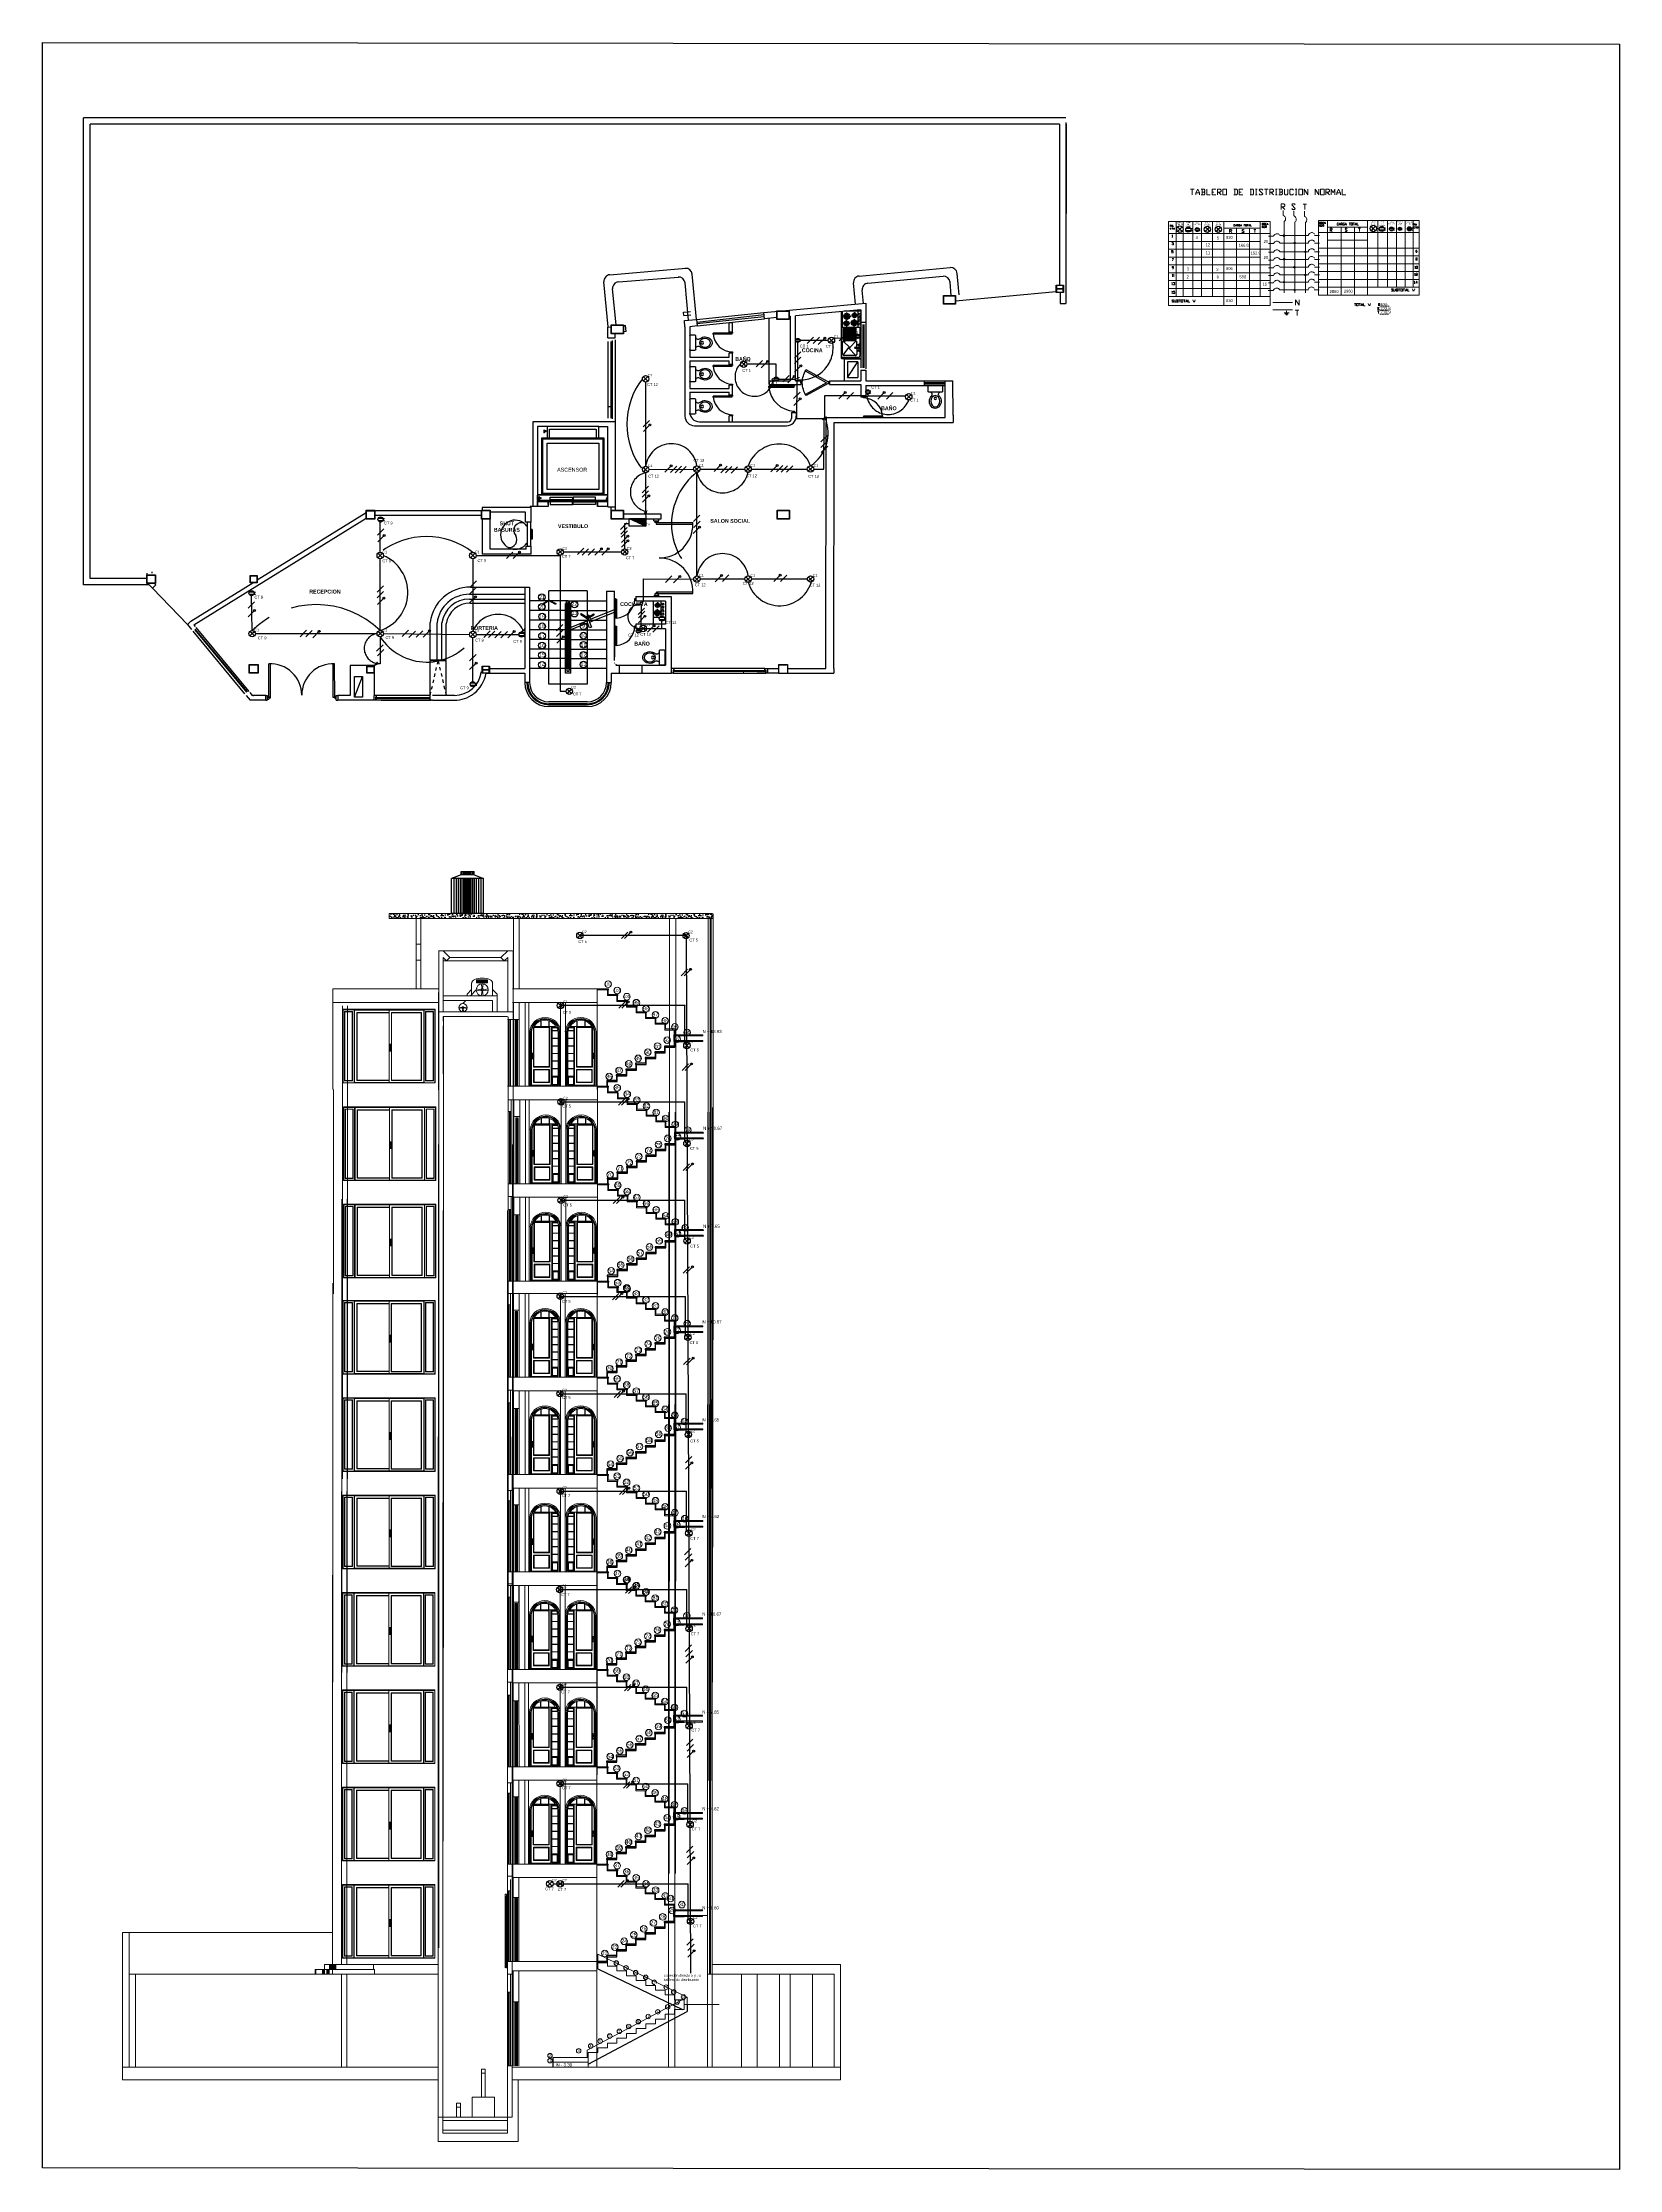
# Model space of a CAD drawing. Header units: metres. Extents: x -1 to 113, y -70 to 21.
# Drawn here: x -0.9 to 48.3, y -69.8 to -3.4 of the extents above; entities that cross this region are included whole.
import ezdxf
from ezdxf.enums import TextEntityAlignment as Align

# ---------------------------------------------------------------- set-up
doc = ezdxf.new("R2010")
doc.units = ezdxf.units.M
doc.header["$LTSCALE"] = 0.5
for name, pattern in [('ACAD_ISO02W100', [15, 12, -3]), ('DASHED', [19.05, 12.7, -6.35]), ('RAYITAS', [0.375, 0.25, -0.125])]:
    doc.linetypes.add(name, pattern=pattern)
for name, color, linetype, lineweight in [('arquitecturapasito', 252, 'Continuous', 5), ('DEP-LEJOS1', 36, 'Continuous', 25), ('DEP-LEJOS2', 36, 'Continuous', 9), ('escaleras', 44, 'Continuous', 9), ('puertas', 34, 'Continuous', 9)]:
    doc.layers.add(name, color=color, linetype=linetype, lineweight=lineweight)
for name, color, linetype in [('CONTROL', 24, 'ACAD_ISO02W100'), ('CUADRO', 7, 'Continuous'), ('CUADRO DE SIMBOLO', 7, 'Continuous'), ('EDIFICIO', 8, 'Continuous'), ('ENCHUFES', 5, 'Continuous'), ('FASES', 7, 'Continuous'), ('LUMINARIA', 1, 'Continuous'), ('PUNTO LUMINARIA', 7, 'Continuous'), ('TABLA', 7, 'Continuous'), ('TABLERO', 7, 'Continuous'), ('TUBERIA-TECHO-PARED', 7, 'Continuous')]:
    doc.layers.add(name, color=color, linetype=linetype)
doc.styles.add('MtXpl_Arial_Narrow', font='')
doc.styles.get("Standard").update_dxf_attribs({"font": 'arial.ttf'})
doc.styles.get('MtXpl_Arial_Narrow').set_extended_font_data('Arial Narrow')

# ---------------------------------------------------------------- blocks, each defined once
blk = doc.blocks.new('puerta vaiven')
for p, q in [((-0.023, 0.045), (-0.404, 0.735)), ((0, 0.097), (-0.365, 0.757)), ((-0.023, 0.9), (0.022, 0.9)), ((-0.023, 0.855), (-0.023, 0.9)), ((0, 0.855), (-0.023, 0.855)), ((0.022, 0.855), (0, 0.855)), ((0, 0.097), (0.365, 0.757)), ((0.022, 0.9), (0.022, 0.855)), ((0.022, 0.045), (0.404, 0.735)), ((-0.023, 0.045), (0.022, 0.045)), ((-0.023, 0), (-0.023, 0.045)), ((0, 0), (-0.023, 0)), ((-0.023, 0.045), (0.022, 0.045)), ((0.022, 0), (0, 0)), ((0.022, 0.045), (0.022, 0))]:
    blk.add_line(p, q)
for centre, start, end in [((0.032, 0.01), 92.18145, 121.02014), ((-0.032, 0.01), 58.97986, 87.81855)]:
    blk.add_arc(centre, 0.846, start, end)
blk = doc.blocks.new('PUERTA2')
for p, q in [((-0.1, 0.925), (-0.05, 0.925)), ((-0.1, 0.025), (-0.1, 0.925)), ((-0.05, 0.925), (-0.05, 0.025)), ((-0.05, 0.025), (-0.05, 0.925)), ((-1, 0.05), (-0.95, 0.05)), ((-1, 0), (-1, 0.05)), ((-0.95, 0), (-1, 0)), ((-0.95, 0.05), (-0.95, 0.025)), ((-0.95, 0.025), (-0.95, 0)), ((-0.05, 0.025), (-0.1, 0.025)), ((-0.05, 0.05), (0, 0.05)), ((-0.05, 0), (-0.05, 0.05)), ((0, 0), (-0.05, 0)), ((0, 0.05), (0, 0.025)), ((0, 0.025), (0, 0))]:
    blk.add_line(p, q)
blk.add_arc((-0.011, -0.011), 0.94, 95.45461, 177.81855)
blk = doc.blocks.new('INODORO')
for p, q in [((0, -0.23), (0, 0.23)), ((0.02, 0.25), (0.18, 0.25)), ((0.2, 0.23), (0.2, -0.23)), ((0.18, -0.25), (0.02, -0.25))]:
    blk.add_line(p, q)
blk.add_circle((0.414, 0), 0.0438)
for centre, radius, start, end in [((0.02, 0.23), 0.02, 90, 180), ((0.18, 0.23), 0.02, 0, 90), ((0.283, 0.197), 0.0864, 196.43748, 322.7515), ((0.02, -0.23), 0.02, 180, 270), ((0.18, -0.23), 0.02, 270, 0), ((0.283, -0.197), 0.0864, 37.16463, 163.56252)]:
    blk.add_arc(centre, radius, start, end)
blk.add_ellipse((0.512, 0), major_axis=(0.188, 0), ratio=0.77871)
blk.add_open_spline([(0.352, -0.145), (0.364, -0.154), (0.378, -0.163), (0.444, -0.194), (0.504, -0.202), (0.629, -0.181), (0.692, -0.143), (0.741, -0.061), (0.75, -0.03), (0.75, 0), (0.75, 0.036), (0.737, 0.072), (0.671, 0.163), (0.591, 0.196), (0.453, 0.196), (0.396, 0.177), (0.352, 0.144)], degree=3, knots=[3.942102, 3.942102, 3.942102, 3.942102, 4.162638, 4.162638, 4.924422, 4.924422, 5.847984, 5.847984, 6.283185, 6.283185, 6.283185, 6.801532, 6.801532, 7.861895, 7.861895, 8.624417, 8.624417, 8.624417, 8.624417])
blk = doc.blocks.new('A$C1977046D')
for points in [[(0.62, 0.195), (0, 0.049)], [(0.583, 0.135), (0.011, 0)], [(0.583, 0.135), (0.606, 0.037), (0.654, 0.049), (0.591, 0.317), (0.64, 0.328), (0.669, 0.206)], [(1.173, 0.274), (0.631, 0.146)], [(1.161, 0.322), (0.669, 0.206)]]:
    blk.add_lwpolyline(points)
blk = doc.blocks.new('*U191')
at = {"layer": 'LUMINARIA'}
for q in [(-0.071, 0.071), (-0.071, -0.071), (0.071, 0.071), (0.071, -0.071)]:
    blk.add_line((0, 0), q, dxfattribs=at)
blk.add_circle((0, 0), 0.1, dxfattribs=at)
blk = doc.blocks.new('*U193')
at = {"layer": 'LUMINARIA'}
for q in [(-0.071, 0.071), (-0.071, -0.071), (0.071, 0.071), (0.071, -0.071)]:
    blk.add_line((0, 0), q, dxfattribs=at)
blk.add_circle((0, 0), 0.1, dxfattribs=at)
blk = doc.blocks.new('*U195')
at = {"layer": 'LUMINARIA'}
for q in [(-0.071, 0.071), (-0.071, -0.071), (0.071, 0.071), (0.071, -0.071)]:
    blk.add_line((0, 0), q, dxfattribs=at)
blk.add_circle((0, 0), 0.1, dxfattribs=at)
blk = doc.blocks.new('*U197')
at = {"layer": 'LUMINARIA'}
for q in [(-0.071, 0.071), (-0.071, -0.071), (0.071, 0.071), (0.071, -0.071)]:
    blk.add_line((0, 0), q, dxfattribs=at)
blk.add_circle((0, 0), 0.1, dxfattribs=at)
blk = doc.blocks.new('*U199')
at = {"layer": 'LUMINARIA'}
for q in [(-0.071, 0.071), (-0.071, -0.071), (0.071, 0.071), (0.071, -0.071)]:
    blk.add_line((0, 0), q, dxfattribs=at)
blk.add_circle((0, 0), 0.1, dxfattribs=at)
blk = doc.blocks.new('*U201')
at = {"layer": 'LUMINARIA'}
for q in [(-0.071, 0.071), (-0.071, -0.071), (0.071, 0.071), (0.071, -0.071)]:
    blk.add_line((0, 0), q, dxfattribs=at)
blk.add_circle((0, 0), 0.1, dxfattribs=at)
blk = doc.blocks.new('*U203')
at = {"layer": 'LUMINARIA'}
for q in [(-0.071, 0.071), (-0.071, -0.071), (0.071, 0.071), (0.071, -0.071)]:
    blk.add_line((0, 0), q, dxfattribs=at)
blk.add_circle((0, 0), 0.1, dxfattribs=at)
blk = doc.blocks.new('*U205')
at = {"layer": 'LUMINARIA'}
for q in [(-0.071, 0.071), (-0.071, -0.071), (0.071, 0.071), (0.071, -0.071)]:
    blk.add_line((0, 0), q, dxfattribs=at)
blk.add_circle((0, 0), 0.1, dxfattribs=at)
blk = doc.blocks.new('*U207')
at = {"layer": 'LUMINARIA'}
for q in [(-0.071, 0.071), (-0.071, -0.071), (0.071, 0.071), (0.071, -0.071)]:
    blk.add_line((0, 0), q, dxfattribs=at)
blk.add_circle((0, 0), 0.1, dxfattribs=at)
blk = doc.blocks.new('*U209')
at = {"layer": 'LUMINARIA'}
for q in [(-0.071, 0.071), (-0.071, -0.071), (0.071, 0.071), (0.071, -0.071)]:
    blk.add_line((0, 0), q, dxfattribs=at)
blk.add_circle((0, 0), 0.1, dxfattribs=at)
blk = doc.blocks.new('*U211')
at = {"layer": 'LUMINARIA'}
for q in [(-0.071, 0.071), (-0.071, -0.071), (0.071, 0.071), (0.071, -0.071)]:
    blk.add_line((0, 0), q, dxfattribs=at)
blk.add_circle((0, 0), 0.1, dxfattribs=at)
blk = doc.blocks.new('*U213')
at = {"layer": 'LUMINARIA'}
for q in [(-0.071, 0.071), (-0.071, -0.071), (0.071, 0.071), (0.071, -0.071)]:
    blk.add_line((0, 0), q, dxfattribs=at)
blk.add_circle((0, 0), 0.1, dxfattribs=at)
blk = doc.blocks.new('*U215')
at = {"layer": 'LUMINARIA'}
for q in [(-0.071, 0.071), (-0.071, -0.071), (0.071, 0.071), (0.071, -0.071)]:
    blk.add_line((0, 0), q, dxfattribs=at)
blk.add_circle((0, 0), 0.1, dxfattribs=at)
blk = doc.blocks.new('*U217')
at = {"layer": 'LUMINARIA'}
for q in [(-0.071, 0.071), (-0.071, -0.071), (0.071, 0.071), (0.071, -0.071)]:
    blk.add_line((0, 0), q, dxfattribs=at)
blk.add_circle((0, 0), 0.1, dxfattribs=at)
blk = doc.blocks.new('*U219')
at = {"layer": 'LUMINARIA'}
for q in [(-0.071, 0.071), (-0.071, -0.071), (0.071, 0.071), (0.071, -0.071)]:
    blk.add_line((0, 0), q, dxfattribs=at)
blk.add_circle((0, 0), 0.1, dxfattribs=at)
blk = doc.blocks.new('*U221')
at = {"layer": 'LUMINARIA'}
for q in [(-0.071, 0.071), (-0.071, -0.071), (0.071, 0.071), (0.071, -0.071)]:
    blk.add_line((0, 0), q, dxfattribs=at)
blk.add_circle((0, 0), 0.1, dxfattribs=at)
blk = doc.blocks.new('*U223')
at = {"layer": 'LUMINARIA'}
for q in [(-0.071, 0.071), (-0.071, -0.071), (0.071, 0.071), (0.071, -0.071)]:
    blk.add_line((0, 0), q, dxfattribs=at)
blk.add_circle((0, 0), 0.1, dxfattribs=at)
blk = doc.blocks.new('*U225')
at = {"layer": 'LUMINARIA'}
for q in [(-0.071, 0.071), (-0.071, -0.071), (0.071, 0.071), (0.071, -0.071)]:
    blk.add_line((0, 0), q, dxfattribs=at)
blk.add_circle((0, 0), 0.1, dxfattribs=at)
blk = doc.blocks.new('*U261')
at = {"layer": 'LUMINARIA'}
for q in [(-0.071, 0.071), (-0.071, -0.071), (0.071, 0.071), (0.071, -0.071)]:
    blk.add_line((0, 0), q, dxfattribs=at)
blk.add_circle((0, 0), 0.1, dxfattribs=at)
blk = doc.blocks.new('*U263')
at = {"layer": 'LUMINARIA'}
for q in [(-0.071, 0.071), (-0.071, -0.071), (0.071, 0.071), (0.071, -0.071)]:
    blk.add_line((0, 0), q, dxfattribs=at)
blk.add_circle((0, 0), 0.1, dxfattribs=at)
blk = doc.blocks.new('A$C1FE828F3')
for p, q in [((0.307, 1.242), (0, 1.126)), ((1.024, 1.126), (0, 1.126)), ((0, 0), (0, 1.126)), ((0.082, 0), (0.082, 1.126)), ((0.154, 0), (0.154, 1.126)), ((0.225, 0), (0.225, 1.126)), ((0.225, 0), (0.225, 1.126)), ((0.287, 0), (0.287, 1.126)), ((0.307, 1.344), (0.717, 1.344)), ((0.307, 1.242), (0.307, 1.344)), ((0.717, 1.242), (0.307, 1.242)), ((0.343, 1.242), (0.343, 1.344)), ((0.343, 0), (0.343, 1.126)), ((0.394, 1.242), (0.394, 1.344)), ((0.394, 0), (0.394, 1.126)), ((0.435, 1.242), (0.435, 1.344)), ((0.435, 0), (0.435, 1.126)), ((0.466, 1.242), (0.466, 1.344)), ((0.466, 0), (0.466, 1.126)), ((0.492, 1.242), (0.492, 1.344)), ((0.492, 0), (0.492, 1.126)), ((0.512, 1.242), (0.512, 1.344)), ((0.512, 0), (0.512, 1.126)), ((0.532, 1.242), (0.532, 1.344)), ((0.532, 0), (0.532, 1.126)), ((0.558, 1.242), (0.558, 1.344)), ((0.558, 0), (0.558, 1.126)), ((0.589, 1.242), (0.589, 1.344)), ((0.589, 0), (0.589, 1.126)), ((0.63, 1.242), (0.63, 1.344)), ((0.63, 0), (0.63, 1.126)), ((0.681, 1.242), (0.681, 1.344)), ((0.681, 0), (0.681, 1.126)), ((0.717, 1.242), (0.717, 1.344)), ((0.717, 1.242), (1.024, 1.126)), ((0.737, 0), (0.737, 1.126)), ((0.799, 0), (0.799, 1.126)), ((0.87, 0), (0.87, 1.126)), ((0.942, 0), (0.942, 1.126)), ((1.024, 0), (1.024, 1.126)), ((1.024, 0), (0, 0))]:
    blk.add_line(p, q)
blk = doc.blocks.new('*U265')
at = {"layer": 'LUMINARIA'}
for q in [(-0.071, 0.071), (-0.071, -0.071), (0.071, 0.071), (0.071, -0.071)]:
    blk.add_line((0, 0), q, dxfattribs=at)
blk.add_circle((0, 0), 0.1, dxfattribs=at)
blk = doc.blocks.new('*U267')
at = {"layer": 'LUMINARIA'}
for q in [(-0.071, 0.071), (-0.071, -0.071), (0.071, 0.071), (0.071, -0.071)]:
    blk.add_line((0, 0), q, dxfattribs=at)
blk.add_circle((0, 0), 0.1, dxfattribs=at)
blk = doc.blocks.new('*U269')
at = {"layer": 'LUMINARIA'}
for q in [(-0.071, 0.071), (-0.071, -0.071), (0.071, 0.071), (0.071, -0.071)]:
    blk.add_line((0, 0), q, dxfattribs=at)
blk.add_circle((0, 0), 0.1, dxfattribs=at)
blk = doc.blocks.new('*U271')
at = {"layer": 'LUMINARIA'}
for q in [(-0.071, 0.071), (-0.071, -0.071), (0.071, 0.071), (0.071, -0.071)]:
    blk.add_line((0, 0), q, dxfattribs=at)
blk.add_circle((0, 0), 0.1, dxfattribs=at)
blk = doc.blocks.new('*U273')
at = {"layer": 'LUMINARIA'}
for q in [(-0.071, 0.071), (-0.071, -0.071), (0.071, 0.071), (0.071, -0.071)]:
    blk.add_line((0, 0), q, dxfattribs=at)
blk.add_circle((0, 0), 0.1, dxfattribs=at)
blk = doc.blocks.new('*U275')
at = {"layer": 'LUMINARIA'}
for q in [(-0.071, 0.071), (-0.071, -0.071), (0.071, 0.071), (0.071, -0.071)]:
    blk.add_line((0, 0), q, dxfattribs=at)
blk.add_circle((0, 0), 0.1, dxfattribs=at)
blk = doc.blocks.new('*U277')
at = {"layer": 'LUMINARIA'}
for q in [(-0.071, 0.071), (-0.071, -0.071), (0.071, 0.071), (0.071, -0.071)]:
    blk.add_line((0, 0), q, dxfattribs=at)
blk.add_circle((0, 0), 0.1, dxfattribs=at)
blk = doc.blocks.new('*U279')
at = {"layer": 'LUMINARIA'}
for q in [(-0.071, 0.071), (-0.071, -0.071), (0.071, 0.071), (0.071, -0.071)]:
    blk.add_line((0, 0), q, dxfattribs=at)
blk.add_circle((0, 0), 0.1, dxfattribs=at)
blk = doc.blocks.new('*U281')
at = {"layer": 'LUMINARIA'}
for q in [(-0.071, 0.071), (-0.071, -0.071), (0.071, 0.071), (0.071, -0.071)]:
    blk.add_line((0, 0), q, dxfattribs=at)
blk.add_circle((0, 0), 0.1, dxfattribs=at)
blk = doc.blocks.new('*U283')
at = {"layer": 'LUMINARIA'}
for q in [(-0.071, 0.071), (-0.071, -0.071), (0.071, 0.071), (0.071, -0.071)]:
    blk.add_line((0, 0), q, dxfattribs=at)
blk.add_circle((0, 0), 0.1, dxfattribs=at)
blk = doc.blocks.new('*U285')
at = {"layer": 'LUMINARIA'}
for q in [(-0.071, 0.071), (-0.071, -0.071), (0.071, 0.071), (0.071, -0.071)]:
    blk.add_line((0, 0), q, dxfattribs=at)
blk.add_circle((0, 0), 0.1, dxfattribs=at)
blk = doc.blocks.new('*U288')
at = {"layer": 'LUMINARIA'}
for q in [(-0.071, 0.071), (-0.071, -0.071), (0.071, 0.071), (0.071, -0.071)]:
    blk.add_line((0, 0), q, dxfattribs=at)
blk.add_circle((0, 0), 0.1, dxfattribs=at)
blk = doc.blocks.new('FASE NEUTRO')
at = {"layer": 'FASES', "ltscale": 0.5}
h = blk.add_hatch(dxfattribs=at)
h.set_pattern_fill('ANGLE', color=256)
h.set_pattern_definition([(0, (0, 0), (0, 6.985), [5.08, -1.905]), (90, (0, 0), (-6.985, 4e-16), [5.08, -1.905])])
h.paths.add_polyline_path([(0.07, 0.1, 1), (0.13, 0.1, 1)])
blk.add_lwpolyline([(-0.1, -0.1), (0.1, 0.1)], dxfattribs=at)
blk.add_circle((0.1, 0.1), 0.03, dxfattribs=at)
blk = doc.blocks.new('FASE')
at = {"layer": 'FASES', "ltscale": 0.5}
blk.add_line((-0.1, -0.1), (0.1, 0.1), dxfattribs=at)
blk = doc.blocks.new('Tomacorriente')
at = {"layer": 'ENCHUFES'}
for p, q in [((0.056, 0.026), (-0.056, 0.026)), ((0.056, 0.026), (0.092, 0.026)), ((-0.056, -0.026), (0.056, -0.026)), ((0.056, -0.026), (0.092, -0.026))]:
    blk.add_line(p, q, dxfattribs=at)
blk.add_circle((0, 0), 0.0621, dxfattribs=at)
blk = doc.blocks.new('Toma corriente CFGI 1 Fase')
at = {"layer": 'ENCHUFES', "lineweight": 40}
h = blk.add_hatch(color=256, dxfattribs=at)
h.dxf.hatch_style = 1
h.paths.add_polyline_path([(-0.045, 0.021), (0.045, 0.021, 0.63707)])
h.paths.add_polyline_path([(0.045, -0.021), (-0.045, -0.021, 0.63707)])
at = {"layer": 'ENCHUFES'}
for p, q in [((-0.045, 0.021), (0.074, 0.021)), ((-0.045, -0.021), (0.074, -0.021))]:
    blk.add_line(p, q, dxfattribs=at)
blk.add_circle((0, 0), 0.05, dxfattribs=at)
blk = doc.blocks.new('INTERRUPTOR')
at = {"layer": 'LUMINARIA'}
for p, q in [((0.023, 0.026), (0.065, 0.074)), ((0.065, 0.074), (0.08, 0.061))]:
    blk.add_line(p, q, dxfattribs=at)
blk.add_circle((0, 0), 0.0347, dxfattribs=at)
blk = doc.blocks.new('CONMUTABLE')
at = {"layer": 'LUMINARIA'}
for p, q in [((-0.067, -0.076), (-0.087, -0.059)), ((-0.023, -0.026), (-0.067, -0.076))]:
    blk.add_line(p, q, dxfattribs=at)
blk.add_lwpolyline([(0.023, 0.026), (0.065, 0.074), (0.08, 0.061)], dxfattribs=at)
blk.add_circle((0, 0), 0.0347, dxfattribs=at)
blk = doc.blocks.new('Tablero')
at = {"layer": 'TABLERO'}
h = blk.add_hatch(color=256, dxfattribs=at)
h.dxf.hatch_style = 1
h.paths.add_polyline_path([(-0.262, 0.12), (0.262, -0.12), (0.262, 0.12)])
blk.add_line((-0.262, 0.12), (0.262, -0.12), dxfattribs=at)
blk.add_lwpolyline([(0.262, -0.12), (-0.262, -0.12), (-0.262, 0.12), (0.262, 0.12)], close=True, dxfattribs=at)
blk = doc.blocks.new('*U319')
at = {"layer": 'LUMINARIA'}
for q in [(-0.071, 0.071), (-0.071, -0.071), (0.071, 0.071), (0.071, -0.071)]:
    blk.add_line((0, 0), q, dxfattribs=at)
blk.add_circle((0, 0), 0.1, dxfattribs=at)
blk = doc.blocks.new('Tomacorriente de dos fases con neutro (208V)')
at = {"layer": 'ENCHUFES', "lineweight": 100}
h = blk.add_hatch(color=256, dxfattribs=at)
h.dxf.hatch_style = 1
h.paths.add_polyline_path([(0.045, 0.021), (-0.045, 0.021, 0.109518), (-0.05, 0), (0.05, 0, 0.109518)])
at = {"layer": 'ENCHUFES'}
for p, q in [((-0.05, 0), (0.075, 0)), ((-0.045, 0.021), (0.074, 0.021)), ((-0.045, -0.021), (0.074, -0.021))]:
    blk.add_line(p, q, dxfattribs=at)
blk.add_circle((0, 0), 0.05, dxfattribs=at)
blk = doc.blocks.new('*U318')
at = {"layer": 'LUMINARIA'}
for q in [(-0.071, 0.071), (-0.071, -0.071), (0.071, 0.071), (0.071, -0.071)]:
    blk.add_line((0, 0), q, dxfattribs=at)
blk.add_circle((0, 0), 0.1, dxfattribs=at)
blk = doc.blocks.new('Tomacorriente de dos fases sin neutro (208v)')
at = {"layer": 'ENCHUFES'}
h = blk.add_hatch(color=256, dxfattribs=at)
h.dxf.hatch_style = 1
h.paths.add_polyline_path([(0.05, 0, 0.109518), (0.045, 0.021), (-0.045, 0.021, 0.109518), (-0.05, 0, 0.109518), (-0.045, -0.021), (0.045, -0.021, 0.109518)], flags=17)
h.paths.add_polyline_path([(0.045, 0.021), (-0.045, 0.021, 0.109518), (-0.05, 0, 0.109518), (-0.045, -0.021), (0.045, -0.021, 0.109518), (0.05, 0, 0.109518)], flags=17)
h = blk.add_hatch(color=256, dxfattribs=at)
h.dxf.hatch_style = 1
h.paths.add_polyline_path([(0.05, 0, 0.109518), (0.045, 0.021), (-0.045, 0.021, 0.109518), (-0.05, 0, 0.109518), (-0.045, -0.021), (0.045, -0.021, 0.109518)])
for p, q in [((-0.045, 0.021), (0.074, 0.021)), ((-0.045, -0.021), (0.074, -0.021))]:
    blk.add_line(p, q, dxfattribs=at)
blk.add_circle((0, 0), 0.05, dxfattribs=at)
blk = doc.blocks.new('*U321')
at = {"layer": 'LUMINARIA'}
for q in [(-0.071, 0.071), (-0.071, -0.071), (0.071, 0.071), (0.071, -0.071)]:
    blk.add_line((0, 0), q, dxfattribs=at)
blk.add_circle((0, 0), 0.1, dxfattribs=at)
blk = doc.blocks.new('*U323')
at = {"layer": 'LUMINARIA'}
for q in [(-0.071, 0.071), (-0.071, -0.071), (0.071, 0.071), (0.071, -0.071)]:
    blk.add_line((0, 0), q, dxfattribs=at)
blk.add_circle((0, 0), 0.1, dxfattribs=at)

msp = doc.modelspace()

# ---------------------------------------------------------------- hatches: boundary and pattern name
h = msp.add_hatch()
h.set_pattern_fill('AR-CONC', color=256, scale=0.001, style=0)
h.set_pattern_definition([(50, (-809.35008, -441.27462), (0.18218467, -0.015939086), [0.01905, -0.20955]), (355, (-809.35008, -441.27462), (-0.035242826, 0.191056643), [0.01524, -0.16764]), (100.451, (-809.3349, -441.27595), (0.1469425, 0.175116688), [0.01619, -0.17809]), (46.1842, (-809.35008, -441.22382), (0.27107904, -0.04204233), [0.028575, -0.314325]), (96.6356, (-809.3275, -441.22732), (0.237404234, 0.247425556), [0.024285, -0.267135]), (351.184, (-809.35008, -441.22382), (0.23740461, 0.24742512), [0.02286, -0.25146]), (21, (-809.32468, -441.23652), (0.15161488, -0.102265519), [0.01905, -0.20955]), (326, (-809.32468, -441.23652), (0.06180203, 0.184187966), [0.01524, -0.16764]), (71.4514, (-809.31204, -441.24504), (0.21341649, 0.081922858), [0.01619, -0.17809]), (37.5, (-809.35008, -441.27462), (0.0030886033, 0.084555039), [0, -0.165608, 0, -0.17018, 0, -0.168275]), (7.5, (-809.35008, -441.27462), (0.0668196625, 0.100180575), [0, -0.097028, 0, -0.161798, 0, -0.064135]), (327.5, (-809.40672, -441.27462), (0.135590595, -0.005728744), [0, -0.0635, 0, -0.19812, 0, -0.26289]), (317.5, (-809.43212, -441.27462), (0.148129181, 0.025426491), [0, -0.08255, 0, -0.131572, 0, -0.18669])])
h.paths.add_polyline_path([(13.947, -30.621), (9.937, -30.621), (9.937, -30.731), (13.947, -30.731)])
h = msp.add_hatch()
h.set_pattern_fill('AR-CONC', color=256, scale=0.001, style=0)
h.set_pattern_definition([(50, (-805.32935, -441.27462), (0.18218467, -0.015939086), [0.01905, -0.20955]), (355, (-805.32935, -441.27462), (-0.035242826, 0.191056643), [0.01524, -0.16764]), (100.451, (-805.31417, -441.27595), (0.1469425, 0.175116688), [0.01619, -0.17809]), (46.1842, (-805.32935, -441.22382), (0.27107904, -0.04204233), [0.028575, -0.314325]), (96.6356, (-805.30676, -441.22732), (0.237404234, 0.247425556), [0.024285, -0.267135]), (351.184, (-805.32935, -441.22382), (0.23740461, 0.24742512), [0.02286, -0.25146]), (21, (-805.30395, -441.23652), (0.15161488, -0.102265519), [0.01905, -0.20955]), (326, (-805.30395, -441.23652), (0.06180203, 0.184187966), [0.01524, -0.16764]), (71.4514, (-805.29132, -441.24504), (0.21341649, 0.081922858), [0.01619, -0.17809]), (37.5, (-805.32935, -441.27462), (0.0030886033, 0.084555039), [0, -0.165608, 0, -0.17018, 0, -0.168275]), (7.5, (-805.32935, -441.27462), (0.0668196625, 0.100180575), [0, -0.097028, 0, -0.161798, 0, -0.064135]), (327.5, (-805.385995, -441.27462), (0.135590595, -0.005728744), [0, -0.0635, 0, -0.19812, 0, -0.26289]), (317.5, (-805.4114, -441.27462), (0.148129181, 0.025426491), [0, -0.08255, 0, -0.131572, 0, -0.18669])])
h.paths.add_polyline_path([(17.967, -30.621), (13.957, -30.621), (13.957, -30.731), (17.967, -30.731)])
h = msp.add_hatch()
h.set_pattern_fill('AR-CONC', color=256, scale=0.001, style=0)
h.set_pattern_definition([(50, (-801.30045, -441.27462), (0.18218467, -0.015939086), [0.01905, -0.20955]), (355, (-801.30045, -441.27462), (-0.035242826, 0.191056643), [0.01524, -0.16764]), (100.451, (-801.28527, -441.27595), (0.1469425, 0.175116688), [0.01619, -0.17809]), (46.1842, (-801.30045, -441.22382), (0.27107904, -0.04204233), [0.028575, -0.314325]), (96.6356, (-801.27786, -441.22732), (0.237404234, 0.247425556), [0.024285, -0.267135]), (351.184, (-801.30045, -441.22382), (0.23740461, 0.24742512), [0.02286, -0.25146]), (21, (-801.27505, -441.23652), (0.15161488, -0.102265519), [0.01905, -0.20955]), (326, (-801.27505, -441.23652), (0.06180203, 0.184187966), [0.01524, -0.16764]), (71.4514, (-801.26241, -441.24504), (0.21341649, 0.081922858), [0.01619, -0.17809]), (37.5, (-801.30045, -441.27462), (0.0030886033, 0.084555039), [0, -0.165608, 0, -0.17018, 0, -0.168275]), (7.5, (-801.30045, -441.27462), (0.0668196625, 0.100180575), [0, -0.097028, 0, -0.161798, 0, -0.064135]), (327.5, (-801.35709, -441.27462), (0.135590595, -0.005728744), [0, -0.0635, 0, -0.19812, 0, -0.26289]), (317.5, (-801.38249, -441.27462), (0.148129181, 0.025426491), [0, -0.08255, 0, -0.131572, 0, -0.18669])])
h.paths.add_polyline_path([(19.863, -30.731), (19.863, -30.621), (17.986, -30.621), (17.986, -30.731)])
h = msp.add_hatch()
h.set_pattern_fill('AR-CONC', color=256, scale=0.001, style=0)
h.set_pattern_definition([(50, (-799.43383, -441.27462), (0.18218467, -0.015939086), [0.01905, -0.20955]), (355, (-799.43383, -441.27462), (-0.035242826, 0.191056643), [0.01524, -0.16764]), (100.451, (-799.41865, -441.27595), (0.1469425, 0.175116688), [0.01619, -0.17809]), (46.1842, (-799.43383, -441.22382), (0.27107904, -0.04204233), [0.028575, -0.314325]), (96.6356, (-799.41124, -441.22732), (0.237404234, 0.247425556), [0.024285, -0.267135]), (351.184, (-799.43383, -441.22382), (0.23740461, 0.24742512), [0.02286, -0.25146]), (21, (-799.40843, -441.23652), (0.15161488, -0.102265519), [0.01905, -0.20955]), (326, (-799.40843, -441.23652), (0.06180203, 0.184187966), [0.01524, -0.16764]), (71.4514, (-799.3958, -441.24504), (0.21341649, 0.081922858), [0.01619, -0.17809]), (37.5, (-799.433834, -441.27462), (0.0030886033, 0.084555039), [0, -0.165608, 0, -0.17018, 0, -0.168275]), (7.5, (-799.43383, -441.27462), (0.0668196625, 0.100180575), [0, -0.097028, 0, -0.161798, 0, -0.064135]), (327.5, (-799.490476, -441.27462), (0.135590595, -0.005728744), [0, -0.0635, 0, -0.19812, 0, -0.26289]), (317.5, (-799.51588, -441.27462), (0.148129181, 0.025426491), [0, -0.08255, 0, -0.131572, 0, -0.18669])])
h.paths.add_polyline_path([(20.013, -30.731), (20.013, -30.621), (19.853, -30.621), (19.853, -30.731)])
at = {"layer": 'EDIFICIO'}
for points in [[(15.118, -20.934, 0.414348), (15.113, -20.917), (14.911, -20.806, 0.267949), (14.899, -20.807), (14.702, -20.927, 0.417112), (14.698, -20.944, 0.411321), (14.715, -20.948), (14.899, -20.836, -0.267949), (14.912, -20.835), (15.101, -20.939, 0.414079)], [(16.313, -21.253, -0.414348), (16.308, -21.27), (16.106, -21.38, -0.267949), (16.093, -21.38), (15.897, -21.26, -0.417112), (15.893, -21.243, -0.411321), (15.91, -21.239), (16.094, -21.351, 0.267949), (16.106, -21.351), (16.296, -21.248, -0.414079)]]:
    msp.add_hatch(color=256, dxfattribs=at).paths.add_polyline_path(points)

# ---------------------------------------------------------------- linework, layer by layer
for p, q in [((9.919, -34.681), (9.969, -34.681)), ((9.919, -34.886), (9.969, -34.886)), ((9.926, -34.693), (9.96, -34.693)), ((9.926, -34.693), (9.926, -34.871)), ((9.926, -34.871), (9.96, -34.871)), ((9.96, -34.871), (9.96, -34.693)), ((14.369, -34.975), (14.369, -35.011)), ((14.369, -35.048), (14.369, -35.116)), ((14.37, -34.975), (14.37, -35.01)), ((14.37, -35.049), (14.37, -35.116)), ((14.399, -34.966), (14.378, -34.966)), ((14.399, -34.968), (14.378, -34.968)), ((14.378, -35.123), (14.399, -35.123)), ((14.378, -35.124), (14.399, -35.124)), ((14.406, -35.01), (14.406, -34.975)), ((14.406, -35.116), (14.406, -35.049)), ((14.407, -35.011), (14.407, -34.975)), ((14.407, -35.116), (14.407, -35.048)), ((16.271, -35.011), (16.271, -34.975)), ((16.271, -35.116), (16.271, -35.048)), ((16.272, -35.01), (16.272, -34.975)), ((16.272, -35.116), (16.272, -35.049)), ((16.279, -34.966), (16.301, -34.966)), ((16.279, -34.968), (16.301, -34.968)), ((16.301, -35.123), (16.279, -35.123)), ((16.301, -35.124), (16.279, -35.124)), ((16.308, -34.975), (16.308, -35.01)), ((16.308, -35.049), (16.308, -35.116)), ((16.309, -34.975), (16.309, -35.011)), ((16.309, -35.048), (16.309, -35.116)), ((9.936, -37.728), (9.987, -37.728)), ((9.944, -37.74), (9.978, -37.74)), ((9.944, -37.74), (9.944, -37.918)), ((9.978, -37.918), (9.978, -37.74)), ((9.936, -37.933), (9.987, -37.933)), ((9.944, -37.918), (9.978, -37.918)), ((14.386, -38.021), (14.386, -38.058)), ((14.386, -38.094), (14.386, -38.163)), ((14.388, -38.021), (14.388, -38.057)), ((14.388, -38.096), (14.388, -38.163)), ((14.416, -38.013), (14.395, -38.013)), ((14.416, -38.014), (14.395, -38.014)), ((14.395, -38.17), (14.416, -38.17)), ((14.395, -38.171), (14.416, -38.171)), ((14.423, -38.057), (14.423, -38.021)), ((14.423, -38.163), (14.423, -38.096)), ((14.424, -38.058), (14.424, -38.021)), ((14.424, -38.163), (14.424, -38.094)), ((16.288, -38.058), (16.288, -38.021)), ((16.288, -38.163), (16.288, -38.094)), ((16.29, -38.057), (16.29, -38.021)), ((16.29, -38.163), (16.29, -38.096)), ((16.297, -38.013), (16.318, -38.013)), ((16.297, -38.014), (16.318, -38.014)), ((16.318, -38.17), (16.297, -38.17)), ((16.318, -38.171), (16.297, -38.171)), ((16.325, -38.021), (16.325, -38.057)), ((16.325, -38.096), (16.325, -38.163)), ((16.326, -38.021), (16.326, -38.058)), ((16.326, -38.094), (16.326, -38.163)), ((9.936, -40.768), (9.987, -40.768)), ((9.936, -40.973), (9.987, -40.973)), ((9.944, -40.78), (9.978, -40.78)), ((9.944, -40.78), (9.944, -40.958)), ((9.944, -40.958), (9.978, -40.958)), ((9.978, -40.958), (9.978, -40.78)), ((14.386, -41.061), (14.386, -41.097)), ((14.386, -41.134), (14.386, -41.202)), ((14.388, -41.061), (14.388, -41.096)), ((14.388, -41.135), (14.388, -41.202)), ((14.416, -41.053), (14.395, -41.053)), ((14.416, -41.054), (14.395, -41.054)), ((14.423, -41.096), (14.423, -41.061)), ((14.423, -41.202), (14.423, -41.135)), ((14.424, -41.097), (14.424, -41.061)), ((14.424, -41.202), (14.424, -41.134)), ((16.288, -41.097), (16.288, -41.061)), ((16.288, -41.202), (16.288, -41.134)), ((16.29, -41.096), (16.29, -41.061)), ((16.29, -41.202), (16.29, -41.135)), ((16.297, -41.053), (16.318, -41.053)), ((16.297, -41.054), (16.318, -41.054)), ((16.325, -41.061), (16.325, -41.096)), ((16.325, -41.135), (16.325, -41.202)), ((16.326, -41.061), (16.326, -41.097)), ((16.326, -41.134), (16.326, -41.202)), ((14.395, -41.209), (14.416, -41.209)), ((14.395, -41.211), (14.416, -41.211)), ((16.318, -41.209), (16.297, -41.209)), ((16.318, -41.211), (16.297, -41.211)), ((9.918, -43.773), (9.968, -43.773)), ((9.925, -43.786), (9.959, -43.786)), ((9.925, -43.786), (9.925, -43.964)), ((9.959, -43.964), (9.959, -43.786)), ((9.918, -43.979), (9.968, -43.979)), ((9.925, -43.964), (9.959, -43.964)), ((14.368, -44.067), (14.368, -44.103)), ((14.368, -44.14), (14.368, -44.208)), ((14.37, -44.067), (14.37, -44.102)), ((14.37, -44.141), (14.37, -44.208)), ((14.398, -44.058), (14.377, -44.058)), ((14.398, -44.06), (14.377, -44.06)), ((14.377, -44.215), (14.398, -44.215)), ((14.377, -44.216), (14.398, -44.216)), ((14.405, -44.102), (14.405, -44.067)), ((14.405, -44.208), (14.405, -44.141)), ((14.406, -44.103), (14.406, -44.067)), ((14.406, -44.208), (14.406, -44.14)), ((16.27, -44.103), (16.27, -44.067)), ((16.27, -44.208), (16.27, -44.14)), ((16.272, -44.102), (16.272, -44.067)), ((16.272, -44.208), (16.272, -44.141)), ((16.279, -44.058), (16.3, -44.058)), ((16.279, -44.06), (16.3, -44.06)), ((16.3, -44.215), (16.279, -44.215)), ((16.3, -44.216), (16.279, -44.216)), ((16.307, -44.067), (16.307, -44.102)), ((16.307, -44.141), (16.307, -44.208)), ((16.308, -44.067), (16.308, -44.103)), ((16.308, -44.14), (16.308, -44.208)), ((9.918, -46.813), (9.968, -46.813)), ((9.918, -47.019), (9.968, -47.019)), ((9.925, -46.826), (9.959, -46.826)), ((9.925, -46.826), (9.925, -47.004)), ((9.925, -47.004), (9.959, -47.004)), ((9.959, -47.004), (9.959, -46.826)), ((14.368, -47.106), (14.368, -47.143)), ((14.37, -47.106), (14.37, -47.141)), ((14.398, -47.098), (14.377, -47.098)), ((14.398, -47.099), (14.377, -47.099)), ((14.405, -47.141), (14.405, -47.106)), ((14.406, -47.143), (14.406, -47.106)), ((16.27, -47.143), (16.27, -47.106)), ((16.272, -47.141), (16.272, -47.106)), ((16.279, -47.098), (16.3, -47.098)), ((16.279, -47.099), (16.3, -47.099)), ((16.307, -47.106), (16.307, -47.141)), ((16.308, -47.106), (16.308, -47.143)), ((14.368, -47.179), (14.368, -47.248)), ((14.37, -47.181), (14.37, -47.248)), ((14.377, -47.255), (14.398, -47.255)), ((14.377, -47.256), (14.398, -47.256)), ((14.405, -47.248), (14.405, -47.181)), ((14.406, -47.248), (14.406, -47.179)), ((16.27, -47.248), (16.27, -47.179)), ((16.272, -47.248), (16.272, -47.181)), ((16.3, -47.255), (16.279, -47.255)), ((16.3, -47.256), (16.279, -47.256)), ((16.307, -47.181), (16.307, -47.248)), ((16.308, -47.179), (16.308, -47.248)), ((9.918, -49.853), (9.968, -49.853)), ((9.918, -50.059), (9.968, -50.059)), ((9.925, -49.866), (9.959, -49.866)), ((9.925, -49.866), (9.925, -50.044)), ((9.925, -50.044), (9.959, -50.044)), ((9.959, -50.044), (9.959, -49.866)), ((14.368, -50.146), (14.368, -50.182)), ((14.368, -50.219), (14.368, -50.287)), ((14.37, -50.146), (14.37, -50.181)), ((14.37, -50.22), (14.37, -50.287)), ((14.398, -50.138), (14.377, -50.138)), ((14.398, -50.139), (14.377, -50.139)), ((14.377, -50.294), (14.398, -50.294)), ((14.377, -50.295), (14.398, -50.295)), ((14.405, -50.181), (14.405, -50.146)), ((14.405, -50.287), (14.405, -50.22)), ((14.406, -50.182), (14.406, -50.146)), ((14.406, -50.287), (14.406, -50.219)), ((16.27, -50.182), (16.27, -50.146)), ((16.27, -50.287), (16.27, -50.219)), ((16.272, -50.181), (16.272, -50.146)), ((16.272, -50.287), (16.272, -50.22)), ((16.279, -50.138), (16.3, -50.138)), ((16.279, -50.139), (16.3, -50.139)), ((16.3, -50.294), (16.279, -50.294)), ((16.3, -50.295), (16.279, -50.295)), ((16.307, -50.146), (16.307, -50.181)), ((16.307, -50.22), (16.307, -50.287)), ((16.308, -50.146), (16.308, -50.182)), ((16.308, -50.219), (16.308, -50.287)), ((9.91, -52.9), (9.96, -52.9)), ((9.91, -53.105), (9.96, -53.105)), ((9.917, -52.912), (9.951, -52.912)), ((9.917, -52.912), (9.917, -53.09)), ((9.917, -53.09), (9.951, -53.09)), ((9.951, -53.09), (9.951, -52.912)), ((14.36, -53.193), (14.36, -53.23)), ((14.36, -53.266), (14.36, -53.335)), ((14.362, -53.193), (14.362, -53.228)), ((14.362, -53.268), (14.362, -53.335)), ((14.39, -53.185), (14.369, -53.185)), ((14.39, -53.186), (14.369, -53.186)), ((14.369, -53.342), (14.39, -53.342)), ((14.369, -53.343), (14.39, -53.343)), ((14.397, -53.228), (14.397, -53.193)), ((14.397, -53.335), (14.397, -53.268)), ((14.398, -53.23), (14.398, -53.193)), ((14.398, -53.335), (14.398, -53.266)), ((16.262, -53.23), (16.262, -53.193)), ((16.262, -53.335), (16.262, -53.266)), ((16.263, -53.228), (16.263, -53.193)), ((16.263, -53.335), (16.263, -53.268)), ((16.271, -53.185), (16.292, -53.185)), ((16.271, -53.186), (16.292, -53.186)), ((16.292, -53.342), (16.271, -53.342)), ((16.292, -53.343), (16.271, -53.343)), ((16.299, -53.193), (16.299, -53.228)), ((16.299, -53.268), (16.299, -53.335)), ((16.3, -53.193), (16.3, -53.23)), ((16.3, -53.266), (16.3, -53.335)), ((9.91, -55.94), (9.96, -55.94)), ((9.91, -56.145), (9.96, -56.145)), ((9.917, -55.952), (9.951, -55.952)), ((9.917, -55.952), (9.917, -56.13)), ((9.917, -56.13), (9.951, -56.13)), ((9.951, -56.13), (9.951, -55.952)), ((14.36, -56.233), (14.36, -56.269)), ((14.36, -56.306), (14.36, -56.374)), ((14.362, -56.233), (14.362, -56.268)), ((14.362, -56.307), (14.362, -56.374)), ((14.39, -56.225), (14.369, -56.225)), ((14.39, -56.226), (14.369, -56.226)), ((14.369, -56.381), (14.39, -56.381)), ((14.369, -56.383), (14.39, -56.383)), ((14.397, -56.268), (14.397, -56.233)), ((14.397, -56.374), (14.397, -56.307)), ((14.398, -56.269), (14.398, -56.233)), ((14.398, -56.374), (14.398, -56.306)), ((16.262, -56.269), (16.262, -56.233)), ((16.262, -56.374), (16.262, -56.306)), ((16.263, -56.268), (16.263, -56.233)), ((16.263, -56.374), (16.263, -56.307)), ((16.271, -56.225), (16.292, -56.225)), ((16.271, -56.226), (16.292, -56.226)), ((16.292, -56.381), (16.271, -56.381)), ((16.292, -56.383), (16.271, -56.383)), ((16.299, -56.233), (16.299, -56.268)), ((16.299, -56.307), (16.299, -56.374)), ((16.3, -56.233), (16.3, -56.269)), ((16.3, -56.306), (16.3, -56.374)), ((9.91, -58.98), (9.96, -58.98)), ((9.917, -58.992), (9.951, -58.992)), ((9.917, -58.992), (9.917, -59.17)), ((9.951, -59.17), (9.951, -58.992)), ((9.91, -59.185), (9.96, -59.185)), ((9.917, -59.17), (9.951, -59.17)), ((14.36, -59.273), (14.36, -59.309)), ((14.36, -59.346), (14.36, -59.414)), ((14.362, -59.273), (14.362, -59.308)), ((14.362, -59.347), (14.362, -59.414)), ((14.39, -59.264), (14.369, -59.264)), ((14.39, -59.265), (14.369, -59.265)), ((14.369, -59.421), (14.39, -59.421)), ((14.369, -59.422), (14.39, -59.422)), ((14.397, -59.308), (14.397, -59.273)), ((14.397, -59.414), (14.397, -59.347)), ((14.398, -59.309), (14.398, -59.273)), ((14.398, -59.414), (14.398, -59.346)), ((16.262, -59.309), (16.262, -59.273)), ((16.262, -59.414), (16.262, -59.346)), ((16.263, -59.308), (16.263, -59.273)), ((16.263, -59.414), (16.263, -59.347)), ((16.271, -59.264), (16.292, -59.264)), ((16.271, -59.265), (16.292, -59.265)), ((16.292, -59.421), (16.271, -59.421)), ((16.292, -59.422), (16.271, -59.422)), ((16.299, -59.273), (16.299, -59.308)), ((16.299, -59.347), (16.299, -59.414)), ((16.3, -59.273), (16.3, -59.309)), ((16.3, -59.346), (16.3, -59.414)), ((9.91, -62.02), (9.96, -62.02)), ((9.91, -62.225), (9.96, -62.225)), ((9.917, -62.032), (9.951, -62.032)), ((9.917, -62.032), (9.917, -62.21)), ((9.917, -62.21), (9.951, -62.21)), ((9.951, -62.21), (9.951, -62.032))]:
    msp.add_line(p, q)
for centre, radius in [((14.388, -35.029), 0.0263), ((14.388, -35.029), 0.0233), ((14.388, -35.029), 0.00929), ((16.29, -35.029), 0.0263), ((16.29, -35.029), 0.0233), ((16.29, -35.029), 0.00929), ((14.405, -38.076), 0.0263), ((14.405, -38.076), 0.0233), ((14.405, -38.076), 0.00929), ((16.307, -38.076), 0.0263), ((16.307, -38.076), 0.0233), ((16.307, -38.076), 0.00929), ((14.405, -41.116), 0.0263), ((14.405, -41.116), 0.0233), ((14.405, -41.116), 0.00929), ((16.307, -41.116), 0.0263), ((16.307, -41.116), 0.0233), ((16.307, -41.116), 0.00929), ((14.387, -44.121), 0.0263), ((14.387, -44.121), 0.0233), ((14.387, -44.121), 0.00929), ((16.289, -44.121), 0.0263), ((16.289, -44.121), 0.0233), ((16.289, -44.121), 0.00929), ((14.387, -47.161), 0.0263), ((14.387, -47.161), 0.0233), ((14.387, -47.161), 0.00929), ((16.289, -47.161), 0.0263), ((16.289, -47.161), 0.0233), ((16.289, -47.161), 0.00929), ((14.387, -50.201), 0.0263), ((14.387, -50.201), 0.0233), ((14.387, -50.201), 0.00929), ((16.289, -50.201), 0.0263), ((16.289, -50.201), 0.0233), ((16.289, -50.201), 0.00929), ((14.379, -53.248), 0.0263), ((14.379, -53.248), 0.0233), ((14.379, -53.248), 0.00929), ((16.281, -53.248), 0.0263), ((16.281, -53.248), 0.0233), ((16.281, -53.248), 0.00929), ((14.379, -56.288), 0.0263), ((14.379, -56.288), 0.0233), ((14.379, -56.288), 0.00929), ((16.281, -56.288), 0.0263), ((16.281, -56.288), 0.0233), ((16.281, -56.288), 0.00929), ((14.379, -59.327), 0.0263), ((14.379, -59.327), 0.0233), ((14.379, -59.327), 0.00929), ((16.281, -59.327), 0.0263), ((16.281, -59.327), 0.0233), ((16.281, -59.327), 0.00929)]:
    msp.add_circle(centre, radius)
for centre, radius, start, end in [((14.378, -34.975), 0.00828, 90, 180), ((14.378, -35.116), 0.00828, 180, 270), ((14.378, -34.975), 0.00706, 90, 180), ((14.378, -35.116), 0.00706, 180, 270), ((14.399, -34.975), 0.00828, 0, 90), ((14.399, -34.975), 0.00706, 0, 90), ((14.399, -35.116), 0.00828, 270, 0), ((14.399, -35.116), 0.00706, 270, 0), ((16.279, -34.975), 0.00828, 90, 180), ((16.279, -35.116), 0.00828, 180, 270), ((16.279, -34.975), 0.00706, 90, 180), ((16.279, -35.116), 0.00706, 180, 270), ((16.301, -34.975), 0.00828, 0, 90), ((16.301, -34.975), 0.00706, 0, 90), ((16.301, -35.116), 0.00828, 270, 0), ((16.301, -35.116), 0.00706, 270, 0), ((14.395, -38.021), 0.00828, 90, 180), ((14.395, -38.163), 0.00828, 180, 270), ((14.395, -38.021), 0.00706, 90, 180), ((14.395, -38.163), 0.00706, 180, 270), ((14.416, -38.021), 0.00828, 0, 90), ((14.416, -38.021), 0.00706, 0, 90), ((14.416, -38.163), 0.00828, 270, 0), ((14.416, -38.163), 0.00706, 270, 0), ((16.297, -38.021), 0.00828, 90, 180), ((16.297, -38.163), 0.00828, 180, 270), ((16.297, -38.021), 0.00706, 90, 180), ((16.297, -38.163), 0.00706, 180, 270), ((16.318, -38.021), 0.00828, 0, 90), ((16.318, -38.021), 0.00706, 0, 90), ((16.318, -38.163), 0.00828, 270, 0), ((16.318, -38.163), 0.00706, 270, 0), ((14.395, -41.061), 0.00828, 90, 180), ((14.395, -41.061), 0.00706, 90, 180), ((14.416, -41.061), 0.00828, 0, 90), ((14.416, -41.061), 0.00706, 0, 90), ((16.297, -41.061), 0.00828, 90, 180), ((16.297, -41.061), 0.00706, 90, 180), ((16.318, -41.061), 0.00828, 0, 90), ((16.318, -41.061), 0.00706, 0, 90), ((14.395, -41.202), 0.00828, 180, 270), ((14.395, -41.202), 0.00706, 180, 270), ((14.416, -41.202), 0.00828, 270, 0), ((14.416, -41.202), 0.00706, 270, 0), ((16.297, -41.202), 0.00828, 180, 270), ((16.297, -41.202), 0.00706, 180, 270), ((16.318, -41.202), 0.00828, 270, 0), ((16.318, -41.202), 0.00706, 270, 0), ((14.377, -44.067), 0.00828, 90, 180), ((14.377, -44.208), 0.00828, 180, 270), ((14.377, -44.067), 0.00706, 90, 180), ((14.377, -44.208), 0.00706, 180, 270), ((14.398, -44.067), 0.00828, 0, 90), ((14.398, -44.067), 0.00706, 0, 90), ((14.398, -44.208), 0.00828, 270, 0), ((14.398, -44.208), 0.00706, 270, 0), ((16.279, -44.067), 0.00828, 90, 180), ((16.279, -44.208), 0.00828, 180, 270), ((16.279, -44.067), 0.00706, 90, 180), ((16.279, -44.208), 0.00706, 180, 270), ((16.3, -44.067), 0.00828, 0, 90), ((16.3, -44.067), 0.00706, 0, 90), ((16.3, -44.208), 0.00828, 270, 0), ((16.3, -44.208), 0.00706, 270, 0), ((14.377, -47.106), 0.00828, 90, 180), ((14.377, -47.106), 0.00706, 90, 180), ((14.398, -47.106), 0.00828, 0, 90), ((14.398, -47.106), 0.00706, 0, 90), ((16.279, -47.106), 0.00828, 90, 180), ((16.279, -47.106), 0.00706, 90, 180), ((16.3, -47.106), 0.00828, 0, 90), ((16.3, -47.106), 0.00706, 0, 90), ((14.377, -47.248), 0.00828, 180, 270), ((14.377, -47.248), 0.00706, 180, 270), ((14.398, -47.248), 0.00828, 270, 0), ((14.398, -47.248), 0.00706, 270, 0), ((16.279, -47.248), 0.00828, 180, 270), ((16.279, -47.248), 0.00706, 180, 270), ((16.3, -47.248), 0.00828, 270, 0), ((16.3, -47.248), 0.00706, 270, 0), ((14.377, -50.146), 0.00828, 90, 180), ((14.377, -50.287), 0.00828, 180, 270), ((14.377, -50.146), 0.00706, 90, 180), ((14.377, -50.287), 0.00706, 180, 270), ((14.398, -50.146), 0.00828, 0, 90), ((14.398, -50.146), 0.00706, 0, 90), ((14.398, -50.287), 0.00828, 270, 0), ((14.398, -50.287), 0.00706, 270, 0), ((16.279, -50.146), 0.00828, 90, 180), ((16.279, -50.287), 0.00828, 180, 270), ((16.279, -50.146), 0.00706, 90, 180), ((16.279, -50.287), 0.00706, 180, 270), ((16.3, -50.146), 0.00828, 0, 90), ((16.3, -50.146), 0.00706, 0, 90), ((16.3, -50.287), 0.00828, 270, 0), ((16.3, -50.287), 0.00706, 270, 0), ((14.369, -53.193), 0.00828, 90, 180), ((14.369, -53.335), 0.00828, 180, 270), ((14.369, -53.193), 0.00706, 90, 180), ((14.369, -53.335), 0.00706, 180, 270), ((14.39, -53.193), 0.00828, 0, 90), ((14.39, -53.193), 0.00706, 0, 90), ((14.39, -53.335), 0.00828, 270, 0), ((14.39, -53.335), 0.00706, 270, 0), ((16.271, -53.193), 0.00828, 90, 180), ((16.271, -53.335), 0.00828, 180, 270), ((16.271, -53.193), 0.00706, 90, 180), ((16.271, -53.335), 0.00706, 180, 270), ((16.292, -53.193), 0.00828, 0, 90), ((16.292, -53.193), 0.00706, 0, 90), ((16.292, -53.335), 0.00828, 270, 0), ((16.292, -53.335), 0.00706, 270, 0), ((14.369, -56.233), 0.00828, 90, 180), ((14.369, -56.374), 0.00828, 180, 270), ((14.369, -56.233), 0.00706, 90, 180), ((14.369, -56.374), 0.00706, 180, 270), ((14.39, -56.233), 0.00828, 0, 90), ((14.39, -56.233), 0.00706, 0, 90), ((14.39, -56.374), 0.00828, 270, 0), ((14.39, -56.374), 0.00706, 270, 0), ((16.271, -56.233), 0.00828, 90, 180), ((16.271, -56.374), 0.00828, 180, 270), ((16.271, -56.233), 0.00706, 90, 180), ((16.271, -56.374), 0.00706, 180, 270), ((16.292, -56.233), 0.00828, 0, 90), ((16.292, -56.233), 0.00706, 0, 90), ((16.292, -56.374), 0.00828, 270, 0), ((16.292, -56.374), 0.00706, 270, 0), ((14.369, -59.273), 0.00828, 90, 180), ((14.369, -59.414), 0.00828, 180, 270), ((14.369, -59.273), 0.00706, 90, 180), ((14.369, -59.414), 0.00706, 180, 270), ((14.39, -59.273), 0.00828, 0, 90), ((14.39, -59.273), 0.00706, 0, 90), ((14.39, -59.414), 0.00828, 270, 0), ((14.39, -59.414), 0.00706, 270, 0), ((16.271, -59.273), 0.00828, 90, 180), ((16.271, -59.414), 0.00828, 180, 270), ((16.271, -59.273), 0.00706, 90, 180), ((16.271, -59.414), 0.00706, 180, 270), ((16.292, -59.273), 0.00828, 0, 90), ((16.292, -59.273), 0.00706, 0, 90), ((16.292, -59.414), 0.00828, 270, 0), ((16.292, -59.414), 0.00706, 270, 0)]:
    msp.add_arc(centre, radius, start, end)
at = {"layer": 'arquitecturapasito', "color": 252}
for p, q in [((9.917, -30.601), (13.967, -30.601)), ((9.917, -30.601), (9.917, -30.751)), ((9.917, -30.751), (13.967, -30.751)), ((10.751, -30.751), (10.751, -32.953)), ((10.901, -30.751), (10.901, -32.953)), ((13.791, -32.953), (13.791, -30.751)), ((20.013, -30.601), (13.967, -30.601)), ((13.967, -30.751), (20.013, -30.751)), ((13.975, -32.953), (13.975, -30.751)), ((18.665, -51.458), (18.665, -30.758)), ((18.843, -30.751), (18.843, -30.751)), ((18.86, -30.758), (18.86, -51.458)), ((19.88, -48.558), (19.88, -30.758)), ((20.03, -41.263), (20.03, -30.608)), ((10.751, -31.551), (10.901, -31.551)), ((11.467, -53.784), (11.467, -31.768)), ((13.78, -53.026), (13.78, -31.768)), ((10.751, -32.051), (10.901, -32.051)), ((11.596, -33.669), (11.596, -31.973)), ((8.156, -32.953), (8.156, -33.351)), ((8.156, -32.953), (11.45, -32.953)), ((11.45, -33.061), (11.45, -33.461)), ((13.762, -32.953), (16.43, -32.953)), ((14.181, -32.953), (16.43, -32.953)), ((16.406, -32.953), (16.406, -36.091)), ((8.156, -33.351), (8.156, -36.091)), ((8.156, -33.373), (11.45, -33.373)), ((8.453, -33.478), (8.453, -48.258)), ((8.465, -33.591), (8.465, -35.891)), ((11.35, -33.591), (8.465, -33.591)), ((8.476, -33.607), (8.816, -33.607)), ((8.476, -35.884), (8.476, -33.607)), ((8.522, -33.658), (8.769, -33.658)), ((8.522, -35.826), (8.522, -33.658)), ((8.532, -33.668), (8.759, -33.668)), ((8.532, -35.816), (8.532, -33.668)), ((8.615, -33.478), (8.615, -48.258)), ((8.759, -33.668), (8.759, -35.816)), ((8.769, -33.658), (8.769, -35.826)), ((8.816, -33.607), (8.816, -35.884)), ((8.826, -33.607), (11.001, -33.607)), ((8.826, -35.885), (8.826, -33.607)), ((8.832, -33.613), (9.908, -33.613)), ((8.832, -35.878), (8.832, -33.613)), ((8.9, -33.687), (9.908, -33.687)), ((8.9, -35.815), (8.9, -33.687)), ((8.91, -33.697), (9.908, -33.697)), ((8.91, -35.805), (8.91, -33.697)), ((9.908, -33.613), (9.908, -35.878)), ((9.908, -33.613), (10.997, -33.613)), ((9.908, -35.878), (9.908, -33.613)), ((9.98, -33.687), (10.923, -33.687)), ((9.98, -35.818), (9.98, -33.687)), ((9.99, -33.697), (10.913, -33.697)), ((9.99, -35.808), (9.99, -33.697)), ((10.913, -33.697), (10.913, -35.808)), ((10.923, -33.687), (10.923, -35.818)), ((10.997, -33.613), (10.997, -35.878)), ((11.001, -33.607), (11.001, -35.885)), ((11.003, -33.607), (11.343, -33.607)), ((11.003, -35.884), (11.003, -33.607)), ((11.05, -33.658), (11.296, -33.658)), ((11.05, -35.826), (11.05, -33.658)), ((11.06, -33.668), (11.286, -33.668)), ((11.06, -35.816), (11.06, -33.668)), ((11.286, -33.668), (11.286, -35.816)), ((11.296, -33.658), (11.296, -35.826)), ((11.343, -33.607), (11.343, -35.884)), ((11.35, -33.591), (11.35, -35.891)), ((11.45, -33.461), (11.45, -36.101)), ((11.596, -33.961), (11.596, -33.819)), ((11.613, -53.526), (11.613, -33.826)), ((13.629, -53.526), (13.629, -33.826)), ((13.762, -33.373), (16.406, -33.373)), ((13.791, -35.993), (13.791, -33.373)), ((13.791, -35.993), (13.791, -33.373)), ((13.975, -35.993), (13.975, -33.373)), ((14.158, -33.373), (14.158, -35.993)), ((14.272, -33.373), (14.272, -35.993)), ((15.264, -33.373), (15.264, -35.993)), ((15.414, -33.373), (15.414, -35.993)), ((13.612, -33.913), (13.762, -33.913)), ((13.687, -35.993), (13.687, -33.913)), ((13.975, -33.913), (13.791, -33.913)), ((13.847, -33.913), (13.923, -33.913)), ((13.847, -33.913), (13.847, -35.993)), ((13.852, -33.913), (13.852, -35.993)), ((13.852, -33.918), (13.918, -33.918)), ((13.872, -33.918), (13.872, -35.993)), ((13.872, -33.938), (13.898, -33.938)), ((13.898, -35.993), (13.898, -33.918)), ((13.918, -35.993), (13.918, -33.913)), ((13.923, -35.993), (13.923, -33.913)), ((14.304, -35.993), (14.304, -34.296)), ((14.339, -35.993), (14.339, -34.306)), ((14.359, -34.294), (14.359, -35.965)), ((14.418, -34.145), (14.919, -34.145)), ((14.418, -35.395), (14.418, -34.145)), ((14.433, -34.16), (14.904, -34.16)), ((14.433, -35.38), (14.433, -34.16)), ((14.438, -34.126), (14.644, -34.126)), ((14.644, -34.126), (14.644, -33.952)), ((14.654, -34.126), (14.654, -33.948)), ((14.654, -34.126), (14.894, -34.126)), ((14.894, -34.126), (14.894, -33.948)), ((14.904, -34.126), (14.904, -33.952)), ((14.904, -34.126), (15.11, -34.126)), ((14.904, -34.16), (14.904, -35.38)), ((14.919, -34.145), (14.919, -35.395)), ((14.975, -35.965), (14.975, -34.145)), ((14.975, -34.145), (15.158, -34.145)), ((14.989, -35.963), (14.989, -34.16)), ((14.989, -34.16), (15.165, -34.16)), ((15, -34.255), (15, -34.17)), ((15, -34.17), (15.153, -34.17)), ((15.179, -34.255), (15, -34.255)), ((15, -34.264), (15, -34.493)), ((15, -34.264), (15.185, -34.264)), ((15, -34.493), (15.185, -34.493)), ((15, -34.5), (15, -34.728)), ((15, -34.5), (15.185, -34.5)), ((15.185, -34.493), (15.185, -34.264)), ((15.185, -34.728), (15.185, -34.5)), ((15.196, -34.294), (15.196, -35.963)), ((15.228, -34.279), (15.228, -35.993)), ((15.264, -34.296), (15.264, -35.993)), ((15.414, -34.296), (15.414, -35.993)), ((15.45, -34.279), (15.45, -35.993)), ((15.482, -34.294), (15.482, -35.963)), ((15.493, -34.493), (15.493, -34.264)), ((15.678, -34.264), (15.493, -34.264)), ((15.678, -34.493), (15.493, -34.493)), ((15.493, -34.728), (15.493, -34.5)), ((15.678, -34.5), (15.493, -34.5)), ((15.499, -34.255), (15.678, -34.255)), ((15.689, -34.16), (15.513, -34.16)), ((15.703, -34.145), (15.52, -34.145)), ((15.678, -34.17), (15.526, -34.17)), ((15.774, -34.126), (15.568, -34.126)), ((15.678, -34.255), (15.678, -34.17)), ((15.678, -34.264), (15.678, -34.493)), ((15.678, -34.5), (15.678, -34.728)), ((15.689, -35.963), (15.689, -34.16)), ((15.703, -35.965), (15.703, -34.145)), ((16.26, -34.145), (15.759, -34.145)), ((15.759, -34.145), (15.759, -35.395)), ((15.774, -34.126), (15.774, -33.952)), ((16.245, -34.16), (15.774, -34.16)), ((15.774, -34.16), (15.774, -35.38)), ((15.784, -34.126), (15.784, -33.948)), ((16.024, -34.126), (15.784, -34.126)), ((16.024, -34.126), (16.024, -33.948)), ((16.034, -34.126), (16.034, -33.952)), ((16.24, -34.126), (16.034, -34.126)), ((16.245, -35.38), (16.245, -34.16)), ((16.26, -35.395), (16.26, -34.145)), ((16.319, -34.294), (16.319, -35.965)), ((16.34, -35.993), (16.34, -34.306)), ((16.374, -35.993), (16.374, -34.296)), ((9.919, -34.681), (9.919, -34.886)), ((9.969, -34.681), (9.969, -34.886)), ((15, -34.728), (15.185, -34.728)), ((15, -34.737), (15, -34.966)), ((15, -34.737), (15.185, -34.737)), ((15, -34.966), (15.185, -34.966)), ((15, -34.974), (15, -35.203)), ((15, -34.974), (15.185, -34.974)), ((15, -35.203), (15.185, -35.203)), ((15.185, -34.966), (15.185, -34.737)), ((15.185, -35.203), (15.185, -34.974)), ((15.678, -34.728), (15.493, -34.728)), ((15.493, -34.966), (15.493, -34.737)), ((15.678, -34.737), (15.493, -34.737)), ((15.678, -34.966), (15.493, -34.966)), ((15.493, -35.203), (15.493, -34.974)), ((15.678, -34.974), (15.493, -34.974)), ((15.678, -35.203), (15.493, -35.203)), ((15.678, -34.737), (15.678, -34.966)), ((15.678, -34.974), (15.678, -35.203)), ((8.769, -35.826), (8.522, -35.826)), ((8.759, -35.816), (8.532, -35.816)), ((9.908, -35.815), (8.9, -35.815)), ((9.908, -35.805), (8.91, -35.805)), ((10.923, -35.818), (9.98, -35.818)), ((10.913, -35.808), (9.99, -35.808)), ((11.296, -35.826), (11.05, -35.826)), ((11.286, -35.816), (11.06, -35.816)), ((14.919, -35.395), (14.418, -35.395)), ((14.424, -35.469), (14.915, -35.469)), ((14.424, -35.878), (14.424, -35.469)), ((14.904, -35.38), (14.433, -35.38)), ((14.439, -35.484), (14.9, -35.484)), ((14.439, -35.863), (14.439, -35.484)), ((14.9, -35.863), (14.439, -35.863)), ((14.9, -35.484), (14.9, -35.863)), ((14.915, -35.469), (14.915, -35.878)), ((14.999, -35.693), (15.184, -35.693)), ((14.999, -35.951), (14.999, -35.693)), ((15, -35.212), (15, -35.441)), ((15, -35.212), (15.185, -35.212)), ((15, -35.441), (15.185, -35.441)), ((15, -35.446), (15, -35.675)), ((15, -35.446), (15.185, -35.446)), ((15, -35.675), (15.185, -35.675)), ((15.014, -35.708), (15.169, -35.708)), ((15.014, -35.936), (15.014, -35.708)), ((15.169, -35.708), (15.169, -35.936)), ((15.184, -35.693), (15.184, -35.951)), ((15.185, -35.441), (15.185, -35.212)), ((15.185, -35.675), (15.185, -35.446)), ((15.493, -35.441), (15.493, -35.212)), ((15.678, -35.212), (15.493, -35.212)), ((15.678, -35.441), (15.493, -35.441)), ((15.493, -35.675), (15.493, -35.446)), ((15.678, -35.446), (15.493, -35.446)), ((15.678, -35.675), (15.493, -35.675)), ((15.679, -35.693), (15.494, -35.693)), ((15.494, -35.693), (15.494, -35.951)), ((15.664, -35.708), (15.509, -35.708)), ((15.509, -35.708), (15.509, -35.936)), ((15.664, -35.936), (15.664, -35.708)), ((15.678, -35.212), (15.678, -35.441)), ((15.678, -35.446), (15.678, -35.675)), ((15.679, -35.951), (15.679, -35.693)), ((15.759, -35.395), (16.26, -35.395)), ((16.254, -35.469), (15.763, -35.469)), ((15.763, -35.469), (15.763, -35.878)), ((15.774, -35.38), (16.245, -35.38)), ((16.239, -35.484), (15.778, -35.484)), ((15.778, -35.484), (15.778, -35.863)), ((15.778, -35.863), (16.239, -35.863)), ((16.239, -35.863), (16.239, -35.484)), ((16.254, -35.878), (16.254, -35.469)), ((8.173, -36.098), (8.173, -36.398)), ((8.173, -36.398), (8.173, -39.138)), ((8.465, -35.891), (11.35, -35.891)), ((8.816, -35.884), (8.476, -35.884)), ((11.001, -35.885), (8.826, -35.885)), ((9.908, -35.878), (8.832, -35.878)), ((10.997, -35.878), (9.908, -35.878)), ((11.343, -35.884), (11.003, -35.884)), ((11.467, -36.508), (11.467, -39.148)), ((13.612, -35.993), (16.406, -35.993)), ((13.612, -35.993), (13.762, -35.993)), ((13.629, -36.419), (13.779, -36.419)), ((13.808, -39.039), (13.808, -36.419)), ((13.808, -36.42), (16.423, -36.42)), ((13.847, -35.993), (13.923, -35.993)), ((13.975, -35.993), (13.975, -35.963)), ((13.992, -39.039), (13.992, -36.419)), ((14.175, -36.419), (14.175, -39.045)), ((14.289, -36.419), (14.289, -39.039)), ((15.264, -35.993), (14.304, -35.993)), ((15.228, -35.993), (14.339, -35.993)), ((14.359, -35.965), (14.975, -35.965)), ((14.915, -35.878), (14.424, -35.878)), ((15.196, -35.963), (14.989, -35.963)), ((15.184, -35.951), (14.999, -35.951)), ((15.169, -35.936), (15.014, -35.936)), ((15.281, -36.419), (15.281, -39.039)), ((15.414, -35.993), (16.374, -35.993)), ((15.431, -36.419), (15.431, -39.039)), ((15.45, -35.993), (16.34, -35.993)), ((15.482, -35.963), (15.689, -35.963)), ((15.494, -35.951), (15.679, -35.951)), ((15.509, -35.936), (15.664, -35.936)), ((16.319, -35.965), (15.703, -35.965)), ((15.763, -35.878), (16.254, -35.878)), ((16.423, -36), (16.423, -36.4)), ((16.423, -36.399), (16.423, -39.039)), ((8.483, -36.638), (8.483, -38.938)), ((11.367, -36.638), (8.483, -36.638)), ((8.494, -36.654), (8.833, -36.654)), ((8.494, -38.931), (8.494, -36.654)), ((8.539, -36.705), (8.786, -36.705)), ((8.539, -38.873), (8.539, -36.705)), ((8.549, -36.715), (8.776, -36.715)), ((8.549, -38.863), (8.549, -36.715)), ((8.776, -36.715), (8.776, -38.863)), ((8.786, -36.705), (8.786, -38.873)), ((8.833, -36.654), (8.833, -38.931)), ((8.843, -36.654), (11.018, -36.654)), ((8.843, -38.932), (8.843, -36.654)), ((8.849, -36.66), (9.925, -36.66)), ((8.849, -38.926), (8.849, -36.66)), ((8.917, -36.734), (9.925, -36.734)), ((8.917, -38.862), (8.917, -36.734)), ((8.927, -36.744), (9.925, -36.744)), ((8.927, -38.852), (8.927, -36.744)), ((9.925, -36.66), (9.925, -38.926)), ((9.925, -36.66), (11.015, -36.66)), ((9.925, -38.926), (9.925, -36.66)), ((9.997, -36.734), (10.94, -36.734)), ((9.997, -38.865), (9.997, -36.734)), ((10.007, -36.744), (10.93, -36.744)), ((10.007, -38.855), (10.007, -36.744)), ((10.93, -36.744), (10.93, -38.855)), ((10.94, -36.734), (10.94, -38.865)), ((11.015, -36.66), (11.015, -38.926)), ((11.018, -36.654), (11.018, -38.932)), ((11.02, -36.654), (11.36, -36.654)), ((11.02, -38.931), (11.02, -36.654)), ((11.067, -36.705), (11.314, -36.705)), ((11.067, -38.873), (11.067, -36.705)), ((11.077, -36.715), (11.304, -36.715)), ((11.077, -38.863), (11.077, -36.715)), ((11.304, -36.715), (11.304, -38.863)), ((11.314, -36.705), (11.314, -38.873)), ((11.36, -36.654), (11.36, -38.931)), ((11.367, -36.638), (11.367, -38.938)), ((13.723, -36.779), (13.629, -36.779)), ((13.704, -39.039), (13.704, -36.779)), ((13.808, -39.039), (13.808, -36.939)), ((13.992, -36.939), (13.808, -36.939)), ((13.864, -36.979), (13.941, -36.979)), ((13.864, -36.979), (13.864, -39.039)), ((13.869, -36.984), (13.936, -36.984)), ((13.869, -36.984), (13.869, -39.039)), ((13.889, -36.984), (13.889, -39.039)), ((13.889, -37.004), (13.916, -37.004)), ((13.916, -39.039), (13.916, -36.984)), ((13.936, -39.039), (13.936, -36.984)), ((13.941, -39.039), (13.941, -36.979)), ((13.992, -39.039), (13.992, -36.939)), ((14.435, -37.192), (14.936, -37.192)), ((14.435, -38.442), (14.435, -37.192)), ((14.456, -37.172), (14.662, -37.172)), ((14.662, -37.172), (14.662, -36.999)), ((14.672, -37.172), (14.672, -36.995)), ((14.672, -37.172), (14.912, -37.172)), ((14.912, -37.172), (14.912, -36.995)), ((14.922, -37.172), (14.922, -36.999)), ((14.922, -37.172), (15.128, -37.172)), ((14.936, -37.192), (14.936, -38.442)), ((14.992, -39.012), (14.992, -37.192)), ((14.992, -37.192), (15.175, -37.192)), ((15.72, -37.192), (15.537, -37.192)), ((15.791, -37.172), (15.585, -37.172)), ((15.72, -39.012), (15.72, -37.192)), ((16.278, -37.192), (15.776, -37.192)), ((15.776, -37.192), (15.776, -38.442)), ((15.791, -37.172), (15.791, -36.999)), ((15.801, -37.172), (15.801, -36.995)), ((16.041, -37.172), (15.801, -37.172)), ((16.041, -37.172), (16.041, -36.995)), ((16.051, -37.172), (16.051, -36.999)), ((16.257, -37.172), (16.051, -37.172)), ((16.278, -38.442), (16.278, -37.192)), ((18.647, -57.504), (18.647, -36.804)), ((18.842, -36.804), (18.842, -57.504)), ((19.862, -54.604), (19.862, -36.804)), ((20.012, -47.309), (20.012, -36.654)), ((9.936, -37.728), (9.936, -37.933)), ((9.987, -37.728), (9.987, -37.933)), ((11.449, -59.83), (11.449, -37.814)), ((13.762, -59.072), (13.762, -37.814)), ((14.321, -39.039), (14.321, -37.342)), ((14.356, -39.039), (14.356, -37.353)), ((14.376, -37.341), (14.376, -39.012)), ((14.45, -37.207), (14.921, -37.207)), ((14.45, -38.427), (14.45, -37.207)), ((14.921, -37.207), (14.921, -38.427)), ((15.006, -39.01), (15.006, -37.207)), ((15.006, -37.207), (15.182, -37.207)), ((15.018, -37.302), (15.018, -37.217)), ((15.018, -37.217), (15.17, -37.217)), ((15.196, -37.302), (15.018, -37.302)), ((15.018, -37.311), (15.018, -37.539)), ((15.018, -37.311), (15.203, -37.311)), ((15.018, -37.539), (15.203, -37.539)), ((15.018, -37.546), (15.018, -37.775)), ((15.018, -37.546), (15.203, -37.546)), ((15.018, -37.775), (15.203, -37.775)), ((15.018, -37.784), (15.018, -38.013)), ((15.018, -37.784), (15.203, -37.784)), ((15.203, -37.539), (15.203, -37.311)), ((15.203, -37.775), (15.203, -37.546)), ((15.203, -38.013), (15.203, -37.784)), ((15.213, -37.341), (15.213, -39.01)), ((15.245, -37.326), (15.245, -39.039)), ((15.281, -37.342), (15.281, -39.039)), ((15.431, -37.342), (15.431, -39.039)), ((15.468, -37.326), (15.468, -39.039)), ((15.499, -37.341), (15.499, -39.01)), ((15.51, -37.539), (15.51, -37.311)), ((15.695, -37.311), (15.51, -37.311)), ((15.695, -37.539), (15.51, -37.539)), ((15.51, -37.775), (15.51, -37.546)), ((15.695, -37.546), (15.51, -37.546)), ((15.695, -37.775), (15.51, -37.775)), ((15.51, -38.013), (15.51, -37.784)), ((15.695, -37.784), (15.51, -37.784)), ((15.516, -37.302), (15.695, -37.302)), ((15.706, -37.207), (15.531, -37.207)), ((15.695, -37.217), (15.543, -37.217)), ((15.695, -37.302), (15.695, -37.217)), ((15.695, -37.311), (15.695, -37.539)), ((15.695, -37.546), (15.695, -37.775)), ((15.695, -37.784), (15.695, -38.013)), ((15.706, -39.01), (15.706, -37.207)), ((16.263, -37.207), (15.791, -37.207)), ((15.791, -37.207), (15.791, -38.427)), ((16.263, -38.427), (16.263, -37.207)), ((16.336, -37.341), (16.336, -39.012)), ((16.357, -39.039), (16.357, -37.353)), ((16.391, -39.039), (16.391, -37.342)), ((14.936, -38.442), (14.435, -38.442)), ((14.442, -38.516), (14.933, -38.516)), ((14.442, -38.924), (14.442, -38.516)), ((14.921, -38.427), (14.45, -38.427)), ((14.457, -38.531), (14.918, -38.531)), ((14.457, -38.909), (14.457, -38.531)), ((14.918, -38.531), (14.918, -38.909)), ((14.933, -38.516), (14.933, -38.924)), ((15.018, -38.013), (15.203, -38.013)), ((15.018, -38.021), (15.018, -38.25)), ((15.018, -38.021), (15.203, -38.021)), ((15.018, -38.25), (15.203, -38.25)), ((15.018, -38.259), (15.018, -38.488)), ((15.018, -38.259), (15.203, -38.259)), ((15.018, -38.488), (15.203, -38.488)), ((15.018, -38.493), (15.018, -38.722)), ((15.018, -38.493), (15.203, -38.493)), ((15.203, -38.25), (15.203, -38.021)), ((15.203, -38.488), (15.203, -38.259)), ((15.203, -38.722), (15.203, -38.493)), ((15.695, -38.013), (15.51, -38.013)), ((15.51, -38.25), (15.51, -38.021)), ((15.695, -38.021), (15.51, -38.021)), ((15.695, -38.25), (15.51, -38.25)), ((15.51, -38.488), (15.51, -38.259)), ((15.695, -38.259), (15.51, -38.259)), ((15.695, -38.488), (15.51, -38.488)), ((15.51, -38.722), (15.51, -38.493)), ((15.695, -38.493), (15.51, -38.493)), ((15.695, -38.021), (15.695, -38.25)), ((15.695, -38.259), (15.695, -38.488)), ((15.695, -38.493), (15.695, -38.722)), ((15.776, -38.442), (16.278, -38.442)), ((16.271, -38.516), (15.78, -38.516)), ((15.78, -38.516), (15.78, -38.924)), ((15.791, -38.427), (16.263, -38.427)), ((16.256, -38.531), (15.795, -38.531)), ((15.795, -38.531), (15.795, -38.909)), ((16.256, -38.909), (16.256, -38.531)), ((16.271, -38.924), (16.271, -38.516)), ((8.173, -39.138), (8.173, -39.438)), ((8.483, -38.938), (11.367, -38.938)), ((8.833, -38.931), (8.494, -38.931)), ((8.786, -38.873), (8.539, -38.873)), ((8.776, -38.863), (8.549, -38.863)), ((11.018, -38.932), (8.843, -38.932)), ((9.925, -38.926), (8.849, -38.926)), ((9.925, -38.862), (8.917, -38.862)), ((9.925, -38.852), (8.927, -38.852)), ((11.015, -38.926), (9.925, -38.926)), ((10.94, -38.865), (9.997, -38.865)), ((10.93, -38.855), (10.007, -38.855)), ((11.36, -38.931), (11.02, -38.931)), ((11.314, -38.873), (11.067, -38.873)), ((11.304, -38.863), (11.077, -38.863)), ((13.629, -39.039), (16.423, -39.039)), ((13.629, -39.039), (13.779, -39.039)), ((13.992, -39.039), (13.808, -39.039)), ((13.864, -39.039), (13.941, -39.039)), ((13.866, -39.039), (13.889, -39.039)), ((15.281, -39.039), (14.321, -39.039)), ((15.245, -39.039), (14.356, -39.039)), ((14.376, -39.012), (14.992, -39.012)), ((14.933, -38.924), (14.442, -38.924)), ((14.918, -38.909), (14.457, -38.909)), ((15.213, -39.01), (15.006, -39.01)), ((15.017, -38.74), (15.201, -38.74)), ((15.017, -38.998), (15.017, -38.74)), ((15.201, -38.998), (15.017, -38.998)), ((15.018, -38.722), (15.203, -38.722)), ((15.032, -38.755), (15.186, -38.755)), ((15.032, -38.983), (15.032, -38.755)), ((15.186, -38.983), (15.032, -38.983)), ((15.186, -38.755), (15.186, -38.983)), ((15.201, -38.74), (15.201, -38.998)), ((15.468, -39.039), (16.357, -39.039)), ((15.499, -39.01), (15.706, -39.01)), ((15.695, -38.722), (15.51, -38.722)), ((15.696, -38.74), (15.511, -38.74)), ((15.511, -38.74), (15.511, -38.998)), ((15.511, -38.998), (15.696, -38.998)), ((15.681, -38.755), (15.526, -38.755)), ((15.526, -38.755), (15.526, -38.983)), ((15.526, -38.983), (15.681, -38.983)), ((15.681, -38.983), (15.681, -38.755)), ((15.696, -38.998), (15.696, -38.74)), ((16.336, -39.012), (15.72, -39.012)), ((15.78, -38.924), (16.271, -38.924)), ((15.795, -38.909), (16.256, -38.909)), ((16.423, -39.039), (16.423, -39.439)), ((8.173, -39.438), (8.173, -42.178)), ((8.435, -39.524), (8.435, -54.304)), ((8.483, -39.678), (8.483, -41.978)), ((11.367, -39.678), (8.483, -39.678)), ((8.494, -39.694), (8.833, -39.694)), ((8.494, -41.971), (8.494, -39.694)), ((8.539, -39.745), (8.786, -39.745)), ((8.539, -41.913), (8.539, -39.745)), ((8.549, -39.755), (8.776, -39.755)), ((8.549, -41.903), (8.549, -39.755)), ((8.597, -39.524), (8.597, -54.304)), ((8.776, -39.755), (8.776, -41.903)), ((8.786, -39.745), (8.786, -41.913)), ((8.833, -39.694), (8.833, -41.971)), ((8.843, -39.694), (11.018, -39.694)), ((8.843, -41.972), (8.843, -39.694)), ((8.849, -39.7), (9.925, -39.7)), ((8.849, -41.966), (8.849, -39.7)), ((8.917, -39.774), (9.925, -39.774)), ((8.917, -41.902), (8.917, -39.774)), ((8.927, -39.784), (9.925, -39.784)), ((8.927, -41.892), (8.927, -39.784)), ((9.925, -39.7), (9.925, -41.966)), ((9.925, -39.7), (11.015, -39.7)), ((9.925, -41.966), (9.925, -39.7)), ((9.997, -39.774), (10.94, -39.774)), ((9.997, -41.905), (9.997, -39.774)), ((10.007, -39.784), (10.93, -39.784)), ((10.007, -41.895), (10.007, -39.784)), ((10.93, -39.784), (10.93, -41.895)), ((10.94, -39.774), (10.94, -41.905)), ((11.015, -39.7), (11.015, -41.966)), ((11.018, -39.694), (11.018, -41.972)), ((11.02, -39.694), (11.36, -39.694)), ((11.02, -41.971), (11.02, -39.694)), ((11.067, -39.745), (11.314, -39.745)), ((11.067, -41.913), (11.067, -39.745)), ((11.077, -39.755), (11.304, -39.755)), ((11.077, -41.903), (11.077, -39.755)), ((11.304, -39.755), (11.304, -41.903)), ((11.314, -39.745), (11.314, -41.913)), ((11.36, -39.694), (11.36, -41.971)), ((11.367, -39.678), (11.367, -41.978)), ((11.467, -39.548), (11.467, -42.188)), ((13.779, -39.439), (13.629, -39.439)), ((13.723, -39.839), (13.631, -39.839)), ((13.705, -42.079), (13.705, -39.839)), ((13.808, -39.459), (16.423, -39.459)), ((13.809, -42.079), (13.808, -39.459)), ((13.993, -42.079), (13.992, -39.459)), ((14.175, -39.459), (14.175, -42.085)), ((14.289, -39.459), (14.289, -42.079)), ((15.281, -39.459), (15.281, -42.079)), ((15.431, -39.459), (15.431, -42.079)), ((16.423, -39.439), (16.423, -42.079)), ((20.022, -50.39), (20.022, -39.735)), ((11.595, -59.572), (11.595, -39.872)), ((13.611, -59.572), (13.611, -39.872)), ((13.992, -40.015), (13.808, -40.015)), ((13.864, -40.039), (13.941, -40.039)), ((13.865, -40.039), (13.865, -42.079)), ((13.869, -40.044), (13.936, -40.044)), ((13.87, -40.044), (13.87, -42.079)), ((13.889, -40.064), (13.916, -40.064)), ((13.89, -40.044), (13.89, -42.079)), ((13.916, -42.079), (13.916, -40.044)), ((13.936, -42.079), (13.936, -40.044)), ((13.941, -42.079), (13.941, -40.039)), ((14.321, -42.079), (14.321, -40.382)), ((14.356, -42.079), (14.356, -40.393)), ((14.376, -40.38), (14.376, -42.052)), ((14.435, -40.231), (14.936, -40.231)), ((14.435, -41.481), (14.435, -40.231)), ((14.45, -40.246), (14.921, -40.246)), ((14.45, -41.466), (14.45, -40.246)), ((14.456, -40.212), (14.662, -40.212)), ((14.662, -40.212), (14.662, -40.038)), ((14.672, -40.212), (14.672, -40.035)), ((14.672, -40.212), (14.912, -40.212)), ((14.912, -40.212), (14.912, -40.035)), ((14.921, -40.246), (14.921, -41.466)), ((14.922, -40.212), (14.922, -40.038)), ((14.922, -40.212), (15.128, -40.212)), ((14.936, -40.231), (14.936, -41.481)), ((14.992, -42.052), (14.992, -40.231)), ((14.992, -40.231), (15.175, -40.231)), ((15.006, -42.049), (15.006, -40.246)), ((15.006, -40.246), (15.182, -40.246)), ((15.018, -40.342), (15.018, -40.256)), ((15.018, -40.256), (15.17, -40.256)), ((15.196, -40.342), (15.018, -40.342)), ((15.018, -40.35), (15.018, -40.579)), ((15.018, -40.35), (15.203, -40.35)), ((15.203, -40.579), (15.203, -40.35)), ((15.213, -40.38), (15.213, -42.049)), ((15.245, -40.366), (15.245, -42.079)), ((15.281, -40.382), (15.281, -42.079)), ((15.431, -40.382), (15.431, -42.079)), ((15.468, -40.366), (15.468, -42.079)), ((15.499, -40.38), (15.499, -42.049)), ((15.51, -40.579), (15.51, -40.35)), ((15.695, -40.35), (15.51, -40.35)), ((15.516, -40.342), (15.695, -40.342)), ((15.706, -40.246), (15.531, -40.246)), ((15.72, -40.231), (15.537, -40.231)), ((15.695, -40.256), (15.543, -40.256)), ((15.791, -40.212), (15.585, -40.212)), ((15.695, -40.342), (15.695, -40.256)), ((15.695, -40.35), (15.695, -40.579)), ((15.706, -42.049), (15.706, -40.246)), ((15.72, -42.052), (15.72, -40.231)), ((16.278, -40.231), (15.776, -40.231)), ((15.776, -40.231), (15.776, -41.481)), ((15.791, -40.212), (15.791, -40.038)), ((16.263, -40.246), (15.791, -40.246)), ((15.791, -40.246), (15.791, -41.466)), ((15.801, -40.212), (15.801, -40.035)), ((16.041, -40.212), (15.801, -40.212)), ((16.041, -40.212), (16.041, -40.035)), ((16.051, -40.212), (16.051, -40.038)), ((16.257, -40.212), (16.051, -40.212)), ((16.263, -41.466), (16.263, -40.246)), ((16.278, -41.481), (16.278, -40.231)), ((16.336, -40.38), (16.336, -42.052)), ((16.357, -42.079), (16.357, -40.393)), ((16.391, -42.079), (16.391, -40.382)), ((18.657, -60.585), (18.657, -39.885)), ((18.852, -39.885), (18.852, -60.585)), ((19.872, -57.685), (19.872, -39.885)), ((9.936, -40.768), (9.936, -40.973)), ((9.987, -40.768), (9.987, -40.973)), ((11.459, -62.911), (11.459, -40.895)), ((13.772, -62.153), (13.772, -40.895)), ((15.018, -40.579), (15.203, -40.579)), ((15.018, -40.586), (15.018, -40.815)), ((15.018, -40.586), (15.203, -40.586)), ((15.018, -40.815), (15.203, -40.815)), ((15.018, -40.823), (15.018, -41.052)), ((15.018, -40.823), (15.203, -40.823)), ((15.018, -41.052), (15.203, -41.052)), ((15.018, -41.061), (15.018, -41.29)), ((15.018, -41.061), (15.203, -41.061)), ((15.203, -40.815), (15.203, -40.586)), ((15.203, -41.052), (15.203, -40.823)), ((15.203, -41.29), (15.203, -41.061)), ((15.695, -40.579), (15.51, -40.579)), ((15.51, -40.815), (15.51, -40.586)), ((15.695, -40.586), (15.51, -40.586)), ((15.695, -40.815), (15.51, -40.815)), ((15.51, -41.052), (15.51, -40.823)), ((15.695, -40.823), (15.51, -40.823)), ((15.695, -41.052), (15.51, -41.052)), ((15.51, -41.29), (15.51, -41.061)), ((15.695, -41.061), (15.51, -41.061)), ((15.695, -40.586), (15.695, -40.815)), ((15.695, -40.823), (15.695, -41.052)), ((15.695, -41.061), (15.695, -41.29)), ((14.936, -41.481), (14.435, -41.481)), ((14.442, -41.556), (14.933, -41.556)), ((14.442, -41.964), (14.442, -41.556)), ((14.921, -41.466), (14.45, -41.466)), ((14.457, -41.571), (14.918, -41.571)), ((14.457, -41.949), (14.457, -41.571)), ((14.918, -41.571), (14.918, -41.949)), ((14.933, -41.556), (14.933, -41.964)), ((15.017, -41.779), (15.201, -41.779)), ((15.017, -42.038), (15.017, -41.779)), ((15.018, -41.29), (15.203, -41.29)), ((15.018, -41.298), (15.018, -41.527)), ((15.018, -41.298), (15.203, -41.298)), ((15.018, -41.527), (15.203, -41.527)), ((15.018, -41.532), (15.018, -41.761)), ((15.018, -41.532), (15.203, -41.532)), ((15.018, -41.761), (15.203, -41.761)), ((15.032, -41.794), (15.186, -41.794)), ((15.032, -42.023), (15.032, -41.794)), ((15.186, -41.794), (15.186, -42.023)), ((15.201, -41.779), (15.201, -42.038)), ((15.203, -41.527), (15.203, -41.298)), ((15.203, -41.761), (15.203, -41.532)), ((15.695, -41.29), (15.51, -41.29)), ((15.51, -41.527), (15.51, -41.298)), ((15.695, -41.298), (15.51, -41.298)), ((15.695, -41.527), (15.51, -41.527)), ((15.51, -41.761), (15.51, -41.532)), ((15.695, -41.532), (15.51, -41.532)), ((15.695, -41.761), (15.51, -41.761)), ((15.696, -41.779), (15.511, -41.779)), ((15.511, -41.779), (15.511, -42.038)), ((15.681, -41.794), (15.526, -41.794)), ((15.526, -41.794), (15.526, -42.023)), ((15.681, -42.023), (15.681, -41.794)), ((15.695, -41.298), (15.695, -41.527)), ((15.695, -41.532), (15.695, -41.761)), ((15.696, -42.038), (15.696, -41.779)), ((15.776, -41.481), (16.278, -41.481)), ((16.271, -41.556), (15.78, -41.556)), ((15.78, -41.556), (15.78, -41.964)), ((15.791, -41.466), (16.263, -41.466)), ((16.256, -41.571), (15.795, -41.571)), ((15.795, -41.571), (15.795, -41.949)), ((16.256, -41.949), (16.256, -41.571)), ((16.271, -41.964), (16.271, -41.556)), ((20.03, -43.913), (20.03, -41.238)), ((8.155, -42.144), (8.155, -42.444)), ((8.155, -42.444), (8.155, -45.184)), ((8.173, -42.178), (8.173, -42.478)), ((8.483, -41.978), (11.367, -41.978)), ((8.833, -41.971), (8.494, -41.971)), ((8.786, -41.913), (8.539, -41.913)), ((8.776, -41.903), (8.549, -41.903)), ((11.018, -41.972), (8.843, -41.972)), ((9.925, -41.966), (8.849, -41.966)), ((9.925, -41.902), (8.917, -41.902)), ((9.925, -41.892), (8.927, -41.892)), ((11.015, -41.966), (9.925, -41.966)), ((10.94, -41.905), (9.997, -41.905)), ((10.93, -41.895), (10.007, -41.895)), ((11.36, -41.971), (11.02, -41.971)), ((11.314, -41.913), (11.067, -41.913)), ((11.304, -41.903), (11.077, -41.903)), ((13.611, -42.465), (13.761, -42.465)), ((16.423, -42.079), (13.629, -42.079)), ((13.63, -42.079), (13.78, -42.079)), ((13.79, -42.465), (16.405, -42.465)), ((13.79, -45.085), (13.79, -42.465)), ((13.974, -45.085), (13.974, -42.465)), ((14.157, -42.465), (14.157, -45.091)), ((14.271, -42.465), (14.271, -45.085)), ((15.281, -42.079), (14.321, -42.079)), ((15.245, -42.079), (14.356, -42.079)), ((14.376, -42.052), (14.992, -42.052)), ((14.933, -41.964), (14.442, -41.964)), ((14.918, -41.949), (14.457, -41.949)), ((15.213, -42.049), (15.006, -42.049)), ((15.201, -42.038), (15.017, -42.038)), ((15.186, -42.023), (15.032, -42.023)), ((15.263, -42.465), (15.263, -45.085)), ((15.413, -42.465), (15.413, -45.085)), ((15.431, -42.079), (16.391, -42.079)), ((15.468, -42.079), (16.357, -42.079)), ((15.499, -42.049), (15.706, -42.049)), ((15.511, -42.038), (15.696, -42.038)), ((15.526, -42.023), (15.681, -42.023)), ((16.336, -42.052), (15.72, -42.052)), ((15.78, -41.964), (16.271, -41.964)), ((15.795, -41.949), (16.256, -41.949)), ((16.405, -42.045), (16.405, -42.445)), ((16.405, -42.445), (16.405, -45.085)), ((16.423, -42.079), (16.423, -42.499)), ((8.464, -42.684), (8.464, -44.984)), ((11.349, -42.684), (8.464, -42.684)), ((8.475, -42.699), (8.815, -42.699)), ((8.475, -44.976), (8.475, -42.699)), ((8.521, -42.75), (8.768, -42.75)), ((8.521, -44.918), (8.521, -42.75)), ((8.531, -42.76), (8.758, -42.76)), ((8.531, -44.908), (8.531, -42.76)), ((8.758, -42.76), (8.758, -44.908)), ((8.768, -42.75), (8.768, -44.918)), ((8.815, -42.699), (8.815, -44.976)), ((8.825, -42.699), (11, -42.699)), ((8.825, -44.977), (8.825, -42.699)), ((8.831, -42.705), (9.907, -42.705)), ((8.831, -44.971), (8.831, -42.705)), ((8.899, -42.779), (9.907, -42.779)), ((8.899, -44.907), (8.899, -42.779)), ((8.909, -42.789), (9.907, -42.789)), ((8.909, -44.897), (8.909, -42.789)), ((9.907, -42.705), (9.907, -44.971)), ((9.907, -42.705), (10.997, -42.705)), ((9.907, -44.971), (9.907, -42.705)), ((9.979, -42.779), (10.922, -42.779)), ((9.979, -44.911), (9.979, -42.779)), ((9.989, -42.789), (10.912, -42.789)), ((9.989, -44.901), (9.989, -42.789)), ((10.912, -42.789), (10.912, -44.901)), ((10.922, -42.779), (10.922, -44.911)), ((10.997, -42.705), (10.997, -44.971)), ((11, -42.699), (11, -44.977)), ((11.002, -42.699), (11.342, -42.699)), ((11.002, -44.976), (11.002, -42.699)), ((11.049, -42.75), (11.296, -42.75)), ((11.049, -44.918), (11.049, -42.75)), ((11.059, -42.76), (11.286, -42.76)), ((11.059, -44.908), (11.059, -42.76)), ((11.286, -42.76), (11.286, -44.908)), ((11.296, -42.75), (11.296, -44.918)), ((11.342, -42.699), (11.342, -44.976)), ((11.349, -42.684), (11.349, -44.984)), ((11.449, -42.554), (11.449, -45.194)), ((13.705, -42.825), (13.611, -42.825)), ((13.686, -45.085), (13.686, -42.825)), ((13.79, -45.085), (13.79, -42.985)), ((13.974, -42.985), (13.79, -42.985)), ((13.846, -43.025), (13.923, -43.025)), ((13.846, -43.025), (13.846, -45.085)), ((13.851, -43.03), (13.918, -43.03)), ((13.851, -43.03), (13.851, -45.085)), ((13.871, -43.03), (13.871, -45.085)), ((13.871, -43.05), (13.898, -43.05)), ((13.898, -45.085), (13.898, -43.03)), ((13.918, -45.085), (13.918, -43.03)), ((13.923, -45.085), (13.923, -43.025)), ((13.974, -45.085), (13.974, -42.985)), ((14.644, -43.218), (14.644, -43.044)), ((14.654, -43.218), (14.654, -43.04)), ((14.894, -43.218), (14.894, -43.04)), ((14.904, -43.218), (14.904, -43.044)), ((15.773, -43.218), (15.773, -43.044)), ((15.783, -43.218), (15.783, -43.04)), ((16.023, -43.218), (16.023, -43.04)), ((16.033, -43.218), (16.033, -43.044)), ((9.918, -43.773), (9.918, -43.979)), ((9.968, -43.773), (9.968, -43.979)), ((14.303, -45.085), (14.303, -43.388)), ((14.338, -45.085), (14.338, -43.398)), ((14.358, -43.386), (14.358, -45.057)), ((14.417, -43.237), (14.918, -43.237)), ((14.417, -44.487), (14.417, -43.237)), ((14.432, -43.252), (14.903, -43.252)), ((14.432, -44.472), (14.432, -43.252)), ((14.438, -43.218), (14.644, -43.218)), ((14.654, -43.218), (14.894, -43.218)), ((14.903, -43.252), (14.903, -44.472)), ((14.904, -43.218), (15.11, -43.218)), ((14.918, -43.237), (14.918, -44.487)), ((14.974, -45.057), (14.974, -43.237)), ((14.974, -43.237), (15.157, -43.237)), ((14.988, -45.055), (14.988, -43.252)), ((14.988, -43.252), (15.164, -43.252)), ((15, -43.347), (15, -43.262)), ((15, -43.262), (15.152, -43.262)), ((15.178, -43.347), (15, -43.347)), ((15, -43.356), (15, -43.585)), ((15, -43.356), (15.185, -43.356)), ((15, -43.585), (15.185, -43.585)), ((15, -43.592), (15, -43.82)), ((15, -43.592), (15.185, -43.592)), ((15, -43.82), (15.185, -43.82)), ((15, -43.829), (15, -44.058)), ((15, -43.829), (15.185, -43.829)), ((15.185, -43.585), (15.185, -43.356)), ((15.185, -43.82), (15.185, -43.592)), ((15.185, -44.058), (15.185, -43.829)), ((15.195, -43.386), (15.195, -45.055)), ((15.227, -43.371), (15.227, -45.085)), ((15.263, -43.388), (15.263, -45.085)), ((15.413, -43.388), (15.413, -45.085)), ((15.45, -43.371), (15.45, -45.085)), ((15.481, -43.386), (15.481, -45.055)), ((15.492, -43.585), (15.492, -43.356)), ((15.677, -43.356), (15.492, -43.356)), ((15.677, -43.585), (15.492, -43.585)), ((15.492, -43.82), (15.492, -43.592)), ((15.677, -43.592), (15.492, -43.592)), ((15.677, -43.82), (15.492, -43.82)), ((15.492, -44.058), (15.492, -43.829)), ((15.677, -43.829), (15.492, -43.829)), ((15.498, -43.347), (15.677, -43.347)), ((15.688, -43.252), (15.512, -43.252)), ((15.702, -43.237), (15.519, -43.237)), ((15.677, -43.262), (15.525, -43.262)), ((15.773, -43.218), (15.567, -43.218)), ((15.677, -43.347), (15.677, -43.262)), ((15.677, -43.356), (15.677, -43.585)), ((15.677, -43.592), (15.677, -43.82)), ((15.677, -43.829), (15.677, -44.058)), ((15.688, -45.055), (15.688, -43.252)), ((15.702, -45.057), (15.702, -43.237)), ((16.26, -43.237), (15.758, -43.237)), ((15.758, -43.237), (15.758, -44.487)), ((16.245, -43.252), (15.773, -43.252)), ((15.773, -43.252), (15.773, -44.472)), ((16.023, -43.218), (15.783, -43.218)), ((16.239, -43.218), (16.033, -43.218)), ((16.245, -44.472), (16.245, -43.252)), ((16.26, -44.487), (16.26, -43.237)), ((16.318, -43.386), (16.318, -45.057)), ((16.339, -45.085), (16.339, -43.398)), ((16.373, -45.085), (16.373, -43.388)), ((14.918, -44.487), (14.417, -44.487)), ((14.903, -44.472), (14.432, -44.472)), ((15, -44.058), (15.185, -44.058)), ((15, -44.067), (15, -44.295)), ((15, -44.067), (15.185, -44.067)), ((15, -44.295), (15.185, -44.295)), ((15, -44.304), (15, -44.533)), ((15, -44.304), (15.185, -44.304)), ((15.185, -44.295), (15.185, -44.067)), ((15.185, -44.533), (15.185, -44.304)), ((15.677, -44.058), (15.492, -44.058)), ((15.492, -44.295), (15.492, -44.067)), ((15.677, -44.067), (15.492, -44.067)), ((15.677, -44.295), (15.492, -44.295)), ((15.492, -44.533), (15.492, -44.304)), ((15.677, -44.304), (15.492, -44.304)), ((15.677, -44.067), (15.677, -44.295)), ((15.677, -44.304), (15.677, -44.533)), ((15.758, -44.487), (16.26, -44.487)), ((15.773, -44.472), (16.245, -44.472)), ((8.464, -44.984), (11.349, -44.984)), ((8.815, -44.976), (8.475, -44.976)), ((8.768, -44.918), (8.521, -44.918)), ((8.758, -44.908), (8.531, -44.908)), ((11, -44.977), (8.825, -44.977)), ((9.907, -44.971), (8.831, -44.971)), ((9.907, -44.907), (8.899, -44.907)), ((9.907, -44.897), (8.909, -44.897)), ((10.997, -44.971), (9.907, -44.971)), ((10.922, -44.911), (9.979, -44.911)), ((10.912, -44.901), (9.989, -44.901)), ((11.342, -44.976), (11.002, -44.976)), ((11.296, -44.918), (11.049, -44.918)), ((11.286, -44.908), (11.059, -44.908)), ((13.611, -45.085), (16.405, -45.085)), ((13.611, -45.085), (13.761, -45.085)), ((13.974, -45.085), (13.79, -45.085)), ((13.846, -45.085), (13.923, -45.085)), ((13.848, -45.085), (13.871, -45.085)), ((15.263, -45.085), (14.303, -45.085)), ((15.227, -45.085), (14.338, -45.085)), ((14.358, -45.057), (14.974, -45.057)), ((14.424, -44.561), (14.915, -44.561)), ((14.424, -44.97), (14.424, -44.561)), ((14.915, -44.97), (14.424, -44.97)), ((14.439, -44.576), (14.9, -44.576)), ((14.439, -44.955), (14.439, -44.576)), ((14.9, -44.955), (14.439, -44.955)), ((14.9, -44.576), (14.9, -44.955)), ((14.915, -44.561), (14.915, -44.97)), ((15.195, -45.055), (14.988, -45.055)), ((14.999, -44.785), (15.183, -44.785)), ((14.999, -45.043), (14.999, -44.785)), ((15.183, -45.043), (14.999, -45.043)), ((15, -44.533), (15.185, -44.533)), ((15, -44.538), (15, -44.767)), ((15, -44.538), (15.185, -44.538)), ((15, -44.767), (15.185, -44.767)), ((15.014, -44.8), (15.168, -44.8)), ((15.014, -45.028), (15.014, -44.8)), ((15.168, -45.028), (15.014, -45.028)), ((15.168, -44.8), (15.168, -45.028)), ((15.183, -44.785), (15.183, -45.043)), ((15.185, -44.767), (15.185, -44.538)), ((15.45, -45.085), (16.339, -45.085)), ((15.481, -45.055), (15.688, -45.055)), ((15.677, -44.533), (15.492, -44.533)), ((15.492, -44.767), (15.492, -44.538)), ((15.677, -44.538), (15.492, -44.538)), ((15.677, -44.767), (15.492, -44.767)), ((15.678, -44.785), (15.493, -44.785)), ((15.493, -44.785), (15.493, -45.043)), ((15.493, -45.043), (15.678, -45.043)), ((15.663, -44.8), (15.508, -44.8)), ((15.508, -44.8), (15.508, -45.028)), ((15.508, -45.028), (15.663, -45.028)), ((15.663, -45.028), (15.663, -44.8)), ((15.677, -44.538), (15.677, -44.767)), ((15.678, -45.043), (15.678, -44.785)), ((16.318, -45.057), (15.702, -45.057)), ((16.253, -44.561), (15.762, -44.561)), ((15.762, -44.561), (15.762, -44.97)), ((15.762, -44.97), (16.253, -44.97)), ((16.238, -44.576), (15.777, -44.576)), ((15.777, -44.576), (15.777, -44.955)), ((15.777, -44.955), (16.238, -44.955)), ((16.238, -44.955), (16.238, -44.576)), ((16.253, -44.97), (16.253, -44.561)), ((16.405, -45.085), (16.405, -45.485)), ((8.155, -45.184), (8.155, -45.484)), ((8.155, -45.484), (8.155, -48.224)), ((8.464, -45.724), (8.464, -48.024)), ((11.349, -45.724), (8.464, -45.724)), ((8.475, -45.739), (8.815, -45.739)), ((8.475, -48.016), (8.475, -45.739)), ((8.521, -45.79), (8.768, -45.79)), ((8.521, -47.958), (8.521, -45.79)), ((8.531, -45.8), (8.758, -45.8)), ((8.531, -47.948), (8.531, -45.8)), ((8.758, -45.8), (8.758, -47.948)), ((8.768, -45.79), (8.768, -47.958)), ((8.815, -45.739), (8.815, -48.016)), ((8.825, -45.739), (11, -45.739)), ((8.825, -48.017), (8.825, -45.739)), ((8.831, -45.745), (9.907, -45.745)), ((8.831, -48.011), (8.831, -45.745)), ((8.899, -45.819), (9.907, -45.819)), ((8.899, -47.947), (8.899, -45.819)), ((8.909, -45.829), (9.907, -45.829)), ((8.909, -47.937), (8.909, -45.829)), ((9.907, -45.745), (9.907, -48.011)), ((9.907, -45.745), (10.997, -45.745)), ((9.907, -48.011), (9.907, -45.745)), ((9.979, -45.819), (10.922, -45.819)), ((9.979, -47.951), (9.979, -45.819)), ((9.989, -45.829), (10.912, -45.829)), ((9.989, -47.941), (9.989, -45.829)), ((10.912, -45.829), (10.912, -47.941)), ((10.922, -45.819), (10.922, -47.951)), ((10.997, -45.745), (10.997, -48.011)), ((11, -45.739), (11, -48.017)), ((11.002, -45.739), (11.342, -45.739)), ((11.002, -48.016), (11.002, -45.739)), ((11.049, -45.79), (11.296, -45.79)), ((11.049, -47.958), (11.049, -45.79)), ((11.059, -45.8), (11.286, -45.8)), ((11.059, -47.948), (11.059, -45.8)), ((11.286, -45.8), (11.286, -47.948)), ((11.296, -45.79), (11.296, -47.958)), ((11.342, -45.739), (11.342, -48.016)), ((11.349, -45.724), (11.349, -48.024)), ((11.449, -45.594), (11.449, -48.234)), ((13.761, -45.484), (13.611, -45.484)), ((13.79, -48.124), (13.79, -45.504)), ((13.79, -45.505), (16.405, -45.505)), ((13.975, -48.124), (13.974, -45.504)), ((14.157, -45.504), (14.157, -48.13)), ((14.271, -45.504), (14.271, -48.124)), ((15.263, -45.504), (15.263, -48.124)), ((15.413, -45.504), (15.413, -48.124)), ((16.405, -45.484), (16.405, -48.124)), ((20.004, -56.435), (20.004, -45.78)), ((13.705, -45.884), (13.613, -45.884)), ((13.687, -48.124), (13.687, -45.884)), ((13.974, -46.06), (13.79, -46.06)), ((13.846, -46.084), (13.923, -46.084)), ((13.847, -46.084), (13.847, -48.124)), ((13.851, -46.089), (13.918, -46.089)), ((13.852, -46.089), (13.852, -48.124)), ((13.871, -46.109), (13.898, -46.109)), ((13.872, -46.089), (13.872, -48.124)), ((13.898, -48.124), (13.898, -46.089)), ((13.918, -48.124), (13.918, -46.089)), ((13.923, -48.124), (13.923, -46.084)), ((14.303, -48.124), (14.303, -46.427)), ((14.338, -48.124), (14.338, -46.438)), ((14.358, -46.426), (14.358, -48.097)), ((14.417, -46.276), (14.918, -46.276)), ((14.417, -47.527), (14.417, -46.276)), ((14.432, -46.291), (14.903, -46.291)), ((14.432, -47.512), (14.432, -46.291)), ((14.438, -46.257), (14.644, -46.257)), ((14.644, -46.257), (14.644, -46.083)), ((14.654, -46.257), (14.654, -46.08)), ((14.654, -46.257), (14.894, -46.257)), ((14.894, -46.257), (14.894, -46.08)), ((14.903, -46.291), (14.903, -47.512)), ((14.904, -46.257), (14.904, -46.083)), ((14.904, -46.257), (15.11, -46.257)), ((14.918, -46.276), (14.918, -47.527)), ((14.974, -48.097), (14.974, -46.276)), ((14.974, -46.276), (15.157, -46.276)), ((14.988, -48.095), (14.988, -46.291)), ((14.988, -46.291), (15.164, -46.291)), ((15, -46.387), (15, -46.301)), ((15, -46.301), (15.152, -46.301)), ((15.178, -46.387), (15, -46.387)), ((15, -46.396), (15, -46.624)), ((15, -46.396), (15.185, -46.396)), ((15.185, -46.624), (15.185, -46.396)), ((15.195, -46.426), (15.195, -48.095)), ((15.227, -46.411), (15.227, -48.124)), ((15.263, -46.427), (15.263, -48.124)), ((15.413, -46.427), (15.413, -48.124)), ((15.45, -46.411), (15.45, -48.124)), ((15.481, -46.426), (15.481, -48.095)), ((15.492, -46.624), (15.492, -46.396)), ((15.677, -46.396), (15.492, -46.396)), ((15.498, -46.387), (15.677, -46.387)), ((15.688, -46.291), (15.512, -46.291)), ((15.702, -46.276), (15.519, -46.276)), ((15.677, -46.301), (15.525, -46.301)), ((15.773, -46.257), (15.567, -46.257)), ((15.677, -46.387), (15.677, -46.301)), ((15.677, -46.396), (15.677, -46.624)), ((15.688, -48.095), (15.688, -46.291)), ((15.702, -48.097), (15.702, -46.276)), ((16.26, -46.276), (15.758, -46.276)), ((15.758, -46.276), (15.758, -47.527)), ((15.773, -46.257), (15.773, -46.083)), ((16.245, -46.291), (15.773, -46.291)), ((15.773, -46.291), (15.773, -47.512)), ((15.783, -46.257), (15.783, -46.08)), ((16.023, -46.257), (15.783, -46.257)), ((16.023, -46.257), (16.023, -46.08)), ((16.033, -46.257), (16.033, -46.083)), ((16.239, -46.257), (16.033, -46.257)), ((16.245, -47.512), (16.245, -46.291)), ((16.26, -47.527), (16.26, -46.276)), ((16.318, -46.426), (16.318, -48.097)), ((16.339, -48.124), (16.339, -46.438)), ((16.373, -48.124), (16.373, -46.427)), ((18.639, -66.63), (18.639, -45.93)), ((18.834, -45.93), (18.834, -66.63)), ((19.854, -63.73), (19.854, -45.93)), ((9.918, -46.813), (9.918, -47.019)), ((9.968, -46.813), (9.968, -47.019)), ((11.441, -68.956), (11.441, -46.94)), ((13.753, -68.198), (13.753, -46.94)), ((15, -46.624), (15.185, -46.624)), ((15, -46.631), (15, -46.86)), ((15, -46.631), (15.185, -46.631)), ((15, -46.86), (15.185, -46.86)), ((15, -46.869), (15, -47.098)), ((15, -46.869), (15.185, -46.869)), ((15, -47.098), (15.185, -47.098)), ((15, -47.106), (15, -47.335)), ((15, -47.106), (15.185, -47.106)), ((15.185, -46.86), (15.185, -46.631)), ((15.185, -47.098), (15.185, -46.869)), ((15.185, -47.335), (15.185, -47.106)), ((15.677, -46.624), (15.492, -46.624)), ((15.492, -46.86), (15.492, -46.631)), ((15.677, -46.631), (15.492, -46.631)), ((15.677, -46.86), (15.492, -46.86)), ((15.492, -47.098), (15.492, -46.869)), ((15.677, -46.869), (15.492, -46.869)), ((15.677, -47.098), (15.492, -47.098)), ((15.492, -47.335), (15.492, -47.106)), ((15.677, -47.106), (15.492, -47.106)), ((15.677, -46.631), (15.677, -46.86)), ((15.677, -46.869), (15.677, -47.098)), ((15.677, -47.106), (15.677, -47.335)), ((14.918, -47.527), (14.417, -47.527)), ((14.424, -47.601), (14.915, -47.601)), ((14.424, -48.009), (14.424, -47.601)), ((14.903, -47.512), (14.432, -47.512)), ((14.439, -47.616), (14.9, -47.616)), ((14.439, -47.994), (14.439, -47.616)), ((14.9, -47.616), (14.9, -47.994)), ((14.915, -47.601), (14.915, -48.009)), ((14.999, -47.825), (15.183, -47.825)), ((14.999, -48.083), (14.999, -47.825)), ((15, -47.335), (15.185, -47.335)), ((15, -47.344), (15, -47.573)), ((15, -47.344), (15.185, -47.344)), ((15, -47.573), (15.185, -47.573)), ((15, -47.578), (15, -47.806)), ((15, -47.578), (15.185, -47.578)), ((15, -47.806), (15.185, -47.806)), ((15.183, -47.825), (15.183, -48.083)), ((15.185, -47.573), (15.185, -47.344)), ((15.185, -47.806), (15.185, -47.578)), ((15.677, -47.335), (15.492, -47.335)), ((15.492, -47.573), (15.492, -47.344)), ((15.677, -47.344), (15.492, -47.344)), ((15.677, -47.573), (15.492, -47.573)), ((15.492, -47.806), (15.492, -47.578)), ((15.677, -47.578), (15.492, -47.578)), ((15.677, -47.806), (15.492, -47.806)), ((15.678, -47.825), (15.493, -47.825)), ((15.493, -47.825), (15.493, -48.083)), ((15.677, -47.344), (15.677, -47.573)), ((15.677, -47.578), (15.677, -47.806)), ((15.678, -48.083), (15.678, -47.825)), ((15.758, -47.527), (16.26, -47.527)), ((16.253, -47.601), (15.762, -47.601)), ((15.762, -47.601), (15.762, -48.009)), ((15.773, -47.512), (16.245, -47.512)), ((16.238, -47.616), (15.777, -47.616)), ((15.777, -47.616), (15.777, -47.994)), ((16.238, -47.994), (16.238, -47.616)), ((16.253, -48.009), (16.253, -47.601)), ((20.012, -49.959), (20.012, -47.284)), ((8.155, -48.224), (8.155, -48.524)), ((8.464, -48.024), (11.349, -48.024)), ((8.815, -48.016), (8.475, -48.016)), ((8.768, -47.958), (8.521, -47.958)), ((8.758, -47.948), (8.531, -47.948)), ((11, -48.017), (8.825, -48.017)), ((9.907, -48.011), (8.831, -48.011)), ((9.907, -47.947), (8.899, -47.947)), ((9.907, -47.937), (8.909, -47.937)), ((10.997, -48.011), (9.907, -48.011)), ((10.922, -47.951), (9.979, -47.951)), ((10.912, -47.941), (9.989, -47.941)), ((11.342, -48.016), (11.002, -48.016)), ((11.296, -47.958), (11.049, -47.958)), ((11.286, -47.948), (11.059, -47.948)), ((16.405, -48.124), (13.611, -48.124)), ((13.612, -48.124), (13.762, -48.124)), ((15.263, -48.124), (14.303, -48.124)), ((15.227, -48.124), (14.338, -48.124)), ((14.358, -48.097), (14.974, -48.097)), ((14.915, -48.009), (14.424, -48.009)), ((14.9, -47.994), (14.439, -47.994)), ((15.195, -48.095), (14.988, -48.095)), ((15.183, -48.083), (14.999, -48.083)), ((15.014, -47.84), (15.168, -47.84)), ((15.014, -48.068), (15.014, -47.84)), ((15.168, -48.068), (15.014, -48.068)), ((15.168, -47.84), (15.168, -48.068)), ((15.413, -48.124), (16.373, -48.124)), ((15.45, -48.124), (16.339, -48.124)), ((15.481, -48.095), (15.688, -48.095)), ((15.493, -48.083), (15.678, -48.083)), ((15.663, -47.84), (15.508, -47.84)), ((15.508, -47.84), (15.508, -48.068)), ((15.508, -48.068), (15.663, -48.068)), ((15.663, -48.068), (15.663, -47.84)), ((16.318, -48.097), (15.702, -48.097)), ((15.762, -48.009), (16.253, -48.009)), ((15.777, -47.994), (16.238, -47.994)), ((16.405, -48.124), (16.405, -48.544)), ((8.155, -48.524), (8.155, -54.604)), ((8.427, -48.65), (8.427, -63.43)), ((8.464, -48.764), (8.464, -51.064)), ((11.349, -48.764), (8.464, -48.764)), ((8.475, -48.779), (8.815, -48.779)), ((8.475, -51.056), (8.475, -48.779)), ((8.521, -48.83), (8.768, -48.83)), ((8.521, -50.998), (8.521, -48.83)), ((8.531, -48.84), (8.758, -48.84)), ((8.531, -50.988), (8.531, -48.84)), ((8.588, -48.65), (8.588, -63.43)), ((8.758, -48.84), (8.758, -50.988)), ((8.768, -48.83), (8.768, -50.998)), ((8.815, -48.779), (8.815, -51.056)), ((8.825, -48.779), (11, -48.779)), ((8.825, -51.057), (8.825, -48.779)), ((8.831, -48.785), (9.907, -48.785)), ((8.831, -51.051), (8.831, -48.785)), ((8.899, -48.859), (9.907, -48.859)), ((8.899, -50.987), (8.899, -48.859)), ((8.909, -48.869), (9.907, -48.869)), ((8.909, -50.977), (8.909, -48.869)), ((9.907, -48.785), (9.907, -51.051)), ((9.907, -48.785), (10.997, -48.785)), ((9.907, -51.051), (9.907, -48.785)), ((9.979, -48.859), (10.922, -48.859)), ((9.979, -50.991), (9.979, -48.859)), ((9.989, -48.869), (10.912, -48.869)), ((9.989, -50.981), (9.989, -48.869)), ((10.912, -48.869), (10.912, -50.981)), ((10.922, -48.859), (10.922, -50.991)), ((10.997, -48.785), (10.997, -51.051)), ((11, -48.779), (11, -51.057)), ((11.002, -48.779), (11.342, -48.779)), ((11.002, -51.056), (11.002, -48.779)), ((11.049, -48.83), (11.296, -48.83)), ((11.049, -50.998), (11.049, -48.83)), ((11.059, -48.84), (11.286, -48.84)), ((11.059, -50.988), (11.059, -48.84)), ((11.286, -48.84), (11.286, -50.988)), ((11.296, -48.83), (11.296, -50.998)), ((11.342, -48.779), (11.342, -51.056)), ((11.349, -48.764), (11.349, -51.064)), ((11.449, -48.634), (11.449, -51.274)), ((11.587, -68.698), (11.587, -48.998)), ((13.603, -68.698), (13.603, -48.998)), ((13.761, -48.621), (13.611, -48.621)), ((13.611, -48.944), (13.705, -48.944)), ((13.762, -48.544), (16.405, -48.544)), ((13.79, -51.164), (13.79, -48.544)), ((13.79, -51.164), (13.79, -49.064)), ((13.974, -49.064), (13.79, -49.064)), ((13.846, -49.064), (13.923, -49.064)), ((13.846, -49.064), (13.846, -51.164)), ((13.851, -49.069), (13.918, -49.069)), ((13.851, -49.069), (13.851, -51.164)), ((13.871, -49.089), (13.898, -49.089)), ((13.871, -49.089), (13.871, -51.164)), ((13.898, -51.164), (13.898, -49.089)), ((13.918, -51.164), (13.918, -49.069)), ((13.923, -51.164), (13.923, -49.064)), ((13.974, -51.164), (13.974, -48.544)), ((13.974, -51.164), (13.974, -49.064)), ((14.157, -48.544), (14.157, -51.164)), ((14.271, -48.544), (14.271, -51.164)), ((14.644, -49.297), (14.644, -49.123)), ((14.654, -49.297), (14.654, -49.12)), ((14.894, -49.297), (14.894, -49.12)), ((14.904, -49.297), (14.904, -49.123)), ((15.263, -48.544), (15.263, -51.164)), ((15.413, -48.544), (15.413, -51.164)), ((15.773, -49.297), (15.773, -49.123)), ((15.783, -49.297), (15.783, -49.12)), ((16.023, -49.297), (16.023, -49.12)), ((16.033, -49.297), (16.033, -49.123)), ((16.405, -48.544), (16.405, -57.504)), ((14.303, -51.164), (14.303, -49.467)), ((14.338, -51.164), (14.338, -49.477)), ((14.358, -49.465), (14.358, -51.137)), ((14.417, -49.316), (14.918, -49.316)), ((14.417, -50.566), (14.417, -49.316)), ((14.432, -49.331), (14.903, -49.331)), ((14.432, -50.551), (14.432, -49.331)), ((14.438, -49.297), (14.644, -49.297)), ((14.654, -49.297), (14.894, -49.297)), ((14.903, -49.331), (14.903, -50.551)), ((14.904, -49.297), (15.11, -49.297)), ((14.918, -49.316), (14.918, -50.566)), ((14.974, -51.137), (14.974, -49.316)), ((14.974, -49.316), (15.157, -49.316)), ((14.988, -51.134), (14.988, -49.331)), ((14.988, -49.331), (15.164, -49.331)), ((15, -49.426), (15, -49.341)), ((15, -49.341), (15.152, -49.341)), ((15.178, -49.426), (15, -49.426)), ((15, -49.435), (15, -49.664)), ((15, -49.435), (15.185, -49.435)), ((15, -49.664), (15.185, -49.664)), ((15, -49.671), (15, -49.9)), ((15, -49.671), (15.185, -49.671)), ((15.185, -49.664), (15.185, -49.435)), ((15.185, -49.9), (15.185, -49.671)), ((15.195, -49.465), (15.195, -51.134)), ((15.227, -49.45), (15.227, -51.164)), ((15.263, -49.467), (15.263, -51.164)), ((15.413, -49.467), (15.413, -51.164)), ((15.45, -49.45), (15.45, -51.164)), ((15.481, -49.465), (15.481, -51.134)), ((15.492, -49.664), (15.492, -49.435)), ((15.677, -49.435), (15.492, -49.435)), ((15.677, -49.664), (15.492, -49.664)), ((15.492, -49.9), (15.492, -49.671)), ((15.677, -49.671), (15.492, -49.671)), ((15.498, -49.426), (15.677, -49.426)), ((15.688, -49.331), (15.512, -49.331)), ((15.702, -49.316), (15.519, -49.316)), ((15.677, -49.341), (15.525, -49.341)), ((15.773, -49.297), (15.567, -49.297)), ((15.677, -49.426), (15.677, -49.341)), ((15.677, -49.435), (15.677, -49.664)), ((15.677, -49.671), (15.677, -49.9)), ((15.688, -51.134), (15.688, -49.331)), ((15.702, -51.137), (15.702, -49.316)), ((16.26, -49.316), (15.758, -49.316)), ((15.758, -49.316), (15.758, -50.566)), ((16.245, -49.331), (15.773, -49.331)), ((15.773, -49.331), (15.773, -50.551)), ((16.023, -49.297), (15.783, -49.297)), ((16.239, -49.297), (16.033, -49.297)), ((16.245, -50.551), (16.245, -49.331)), ((16.26, -50.566), (16.26, -49.316)), ((16.318, -49.465), (16.318, -51.137)), ((16.339, -51.164), (16.339, -49.477)), ((16.373, -51.164), (16.373, -49.467)), ((9.918, -49.853), (9.918, -50.059)), ((9.968, -49.853), (9.968, -50.059)), ((15, -49.9), (15.185, -49.9)), ((15, -49.908), (15, -50.137)), ((15, -49.908), (15.185, -49.908)), ((15, -50.137), (15.185, -50.137)), ((15, -50.146), (15, -50.374)), ((15, -50.146), (15.185, -50.146)), ((15, -50.374), (15.185, -50.374)), ((15, -50.383), (15, -50.612)), ((15, -50.383), (15.185, -50.383)), ((15.185, -50.137), (15.185, -49.908)), ((15.185, -50.374), (15.185, -50.146)), ((15.185, -50.612), (15.185, -50.383)), ((15.677, -49.9), (15.492, -49.9)), ((15.492, -50.137), (15.492, -49.908)), ((15.677, -49.908), (15.492, -49.908)), ((15.677, -50.137), (15.492, -50.137)), ((15.492, -50.374), (15.492, -50.146)), ((15.677, -50.146), (15.492, -50.146)), ((15.677, -50.374), (15.492, -50.374)), ((15.492, -50.612), (15.492, -50.383)), ((15.677, -50.383), (15.492, -50.383)), ((15.677, -49.908), (15.677, -50.137)), ((15.677, -50.146), (15.677, -50.374)), ((15.677, -50.383), (15.677, -50.612)), ((20.012, -50.109), (20.012, -49.959)), ((20.012, -54.604), (20.012, -50.109)), ((8.464, -51.064), (11.349, -51.064)), ((8.815, -51.056), (8.475, -51.056)), ((8.768, -50.998), (8.521, -50.998)), ((8.758, -50.988), (8.531, -50.988)), ((11, -51.057), (8.825, -51.057)), ((9.907, -51.051), (8.831, -51.051)), ((9.907, -50.987), (8.899, -50.987)), ((9.907, -50.977), (8.909, -50.977)), ((10.997, -51.051), (9.907, -51.051)), ((10.922, -50.991), (9.979, -50.991)), ((10.912, -50.981), (9.989, -50.981)), ((11.342, -51.056), (11.002, -51.056)), ((11.296, -50.998), (11.049, -50.998)), ((11.286, -50.988), (11.059, -50.988)), ((14.358, -51.137), (14.974, -51.137)), ((14.918, -50.566), (14.417, -50.566)), ((14.424, -50.641), (14.915, -50.641)), ((14.424, -51.049), (14.424, -50.641)), ((14.915, -51.049), (14.424, -51.049)), ((14.903, -50.551), (14.432, -50.551)), ((14.439, -50.656), (14.9, -50.656)), ((14.439, -51.034), (14.439, -50.656)), ((14.9, -51.034), (14.439, -51.034)), ((14.9, -50.656), (14.9, -51.034)), ((14.915, -50.641), (14.915, -51.049)), ((15.195, -51.134), (14.988, -51.134)), ((14.999, -50.864), (15.183, -50.864)), ((14.999, -51.122), (14.999, -50.864)), ((15.183, -51.122), (14.999, -51.122)), ((15, -50.612), (15.185, -50.612)), ((15, -50.617), (15, -50.846)), ((15, -50.617), (15.185, -50.617)), ((15, -50.846), (15.185, -50.846)), ((15.014, -50.879), (15.168, -50.879)), ((15.014, -51.107), (15.014, -50.879)), ((15.168, -51.107), (15.014, -51.107)), ((15.168, -50.879), (15.168, -51.107)), ((15.183, -50.864), (15.183, -51.122)), ((15.185, -50.846), (15.185, -50.617)), ((15.481, -51.134), (15.688, -51.134)), ((15.677, -50.612), (15.492, -50.612)), ((15.492, -50.846), (15.492, -50.617)), ((15.677, -50.617), (15.492, -50.617)), ((15.677, -50.846), (15.492, -50.846)), ((15.678, -50.864), (15.493, -50.864)), ((15.493, -50.864), (15.493, -51.122)), ((15.493, -51.122), (15.678, -51.122)), ((15.663, -50.879), (15.508, -50.879)), ((15.508, -50.879), (15.508, -51.107)), ((15.508, -51.107), (15.663, -51.107)), ((15.663, -51.107), (15.663, -50.879)), ((15.677, -50.617), (15.677, -50.846)), ((15.678, -51.122), (15.678, -50.864)), ((16.318, -51.137), (15.702, -51.137)), ((15.758, -50.566), (16.26, -50.566)), ((16.253, -50.641), (15.762, -50.641)), ((15.762, -50.641), (15.762, -51.049)), ((15.762, -51.049), (16.253, -51.049)), ((15.773, -50.551), (16.245, -50.551)), ((16.238, -50.656), (15.777, -50.656)), ((15.777, -50.656), (15.777, -51.034)), ((15.777, -51.034), (16.238, -51.034)), ((16.238, -51.034), (16.238, -50.656)), ((16.253, -51.049), (16.253, -50.641)), ((8.147, -51.27), (8.147, -51.57)), ((8.147, -51.57), (8.147, -54.31)), ((8.155, -51.264), (8.155, -54.304)), ((8.456, -51.81), (8.456, -54.11)), ((11.341, -51.81), (8.456, -51.81)), ((11.341, -51.81), (11.341, -54.11)), ((11.441, -51.68), (11.441, -54.32)), ((13.603, -51.591), (13.753, -51.591)), ((13.76, -51.536), (13.61, -51.536)), ((13.611, -51.164), (16.405, -51.164)), ((13.762, -51.164), (13.611, -51.164)), ((16.405, -51.584), (13.762, -51.584)), ((13.782, -54.211), (13.782, -51.591)), ((13.782, -51.592), (16.397, -51.592)), ((13.79, -54.204), (13.79, -51.584)), ((13.79, -54.204), (13.79, -51.684)), ((13.966, -54.211), (13.966, -51.591)), ((13.974, -54.204), (13.974, -51.584)), ((13.974, -54.204), (13.974, -51.684)), ((14.149, -51.591), (14.149, -54.217)), ((14.263, -51.591), (14.263, -54.211)), ((15.263, -51.164), (14.303, -51.164)), ((15.227, -51.164), (14.338, -51.164)), ((15.255, -51.591), (15.255, -54.211)), ((15.405, -51.591), (15.405, -54.211)), ((15.413, -51.164), (16.373, -51.164)), ((15.45, -51.164), (16.339, -51.164)), ((16.397, -51.172), (16.397, -51.572)), ((16.397, -51.571), (16.397, -54.211)), ((16.405, -51.164), (16.405, -51.584)), ((8.467, -51.826), (8.807, -51.826)), ((8.467, -54.103), (8.467, -51.826)), ((8.513, -51.877), (8.76, -51.877)), ((8.513, -54.045), (8.513, -51.877)), ((8.523, -51.887), (8.75, -51.887)), ((8.523, -54.035), (8.523, -51.887)), ((8.75, -51.887), (8.75, -54.035)), ((8.76, -51.877), (8.76, -54.045)), ((8.807, -51.826), (8.807, -54.103)), ((8.817, -51.826), (10.992, -51.826)), ((8.817, -54.104), (8.817, -51.826)), ((8.823, -51.832), (9.899, -51.832)), ((8.823, -54.097), (8.823, -51.832)), ((8.891, -51.906), (9.899, -51.906)), ((8.891, -54.034), (8.891, -51.906)), ((8.901, -51.916), (9.899, -51.916)), ((8.901, -54.024), (8.901, -51.916)), ((9.899, -51.832), (9.899, -54.097)), ((9.899, -51.832), (10.989, -51.832)), ((9.899, -54.097), (9.899, -51.832)), ((9.971, -51.906), (10.914, -51.906)), ((9.971, -54.037), (9.971, -51.906)), ((9.981, -51.916), (10.904, -51.916)), ((9.981, -54.027), (9.981, -51.916)), ((10.904, -51.916), (10.904, -54.027)), ((10.914, -51.906), (10.914, -54.037)), ((10.989, -51.832), (10.989, -54.097)), ((10.992, -51.826), (10.992, -54.104)), ((10.994, -51.826), (11.334, -51.826)), ((10.994, -54.103), (10.994, -51.826)), ((11.041, -51.877), (11.287, -51.877)), ((11.041, -54.045), (11.041, -51.877)), ((11.051, -51.887), (11.277, -51.887)), ((11.051, -54.035), (11.051, -51.887)), ((11.277, -51.887), (11.277, -54.035)), ((11.287, -51.877), (11.287, -54.045)), ((11.334, -51.826), (11.334, -54.103)), ((13.697, -51.951), (13.603, -51.951)), ((13.678, -54.211), (13.678, -51.951)), ((13.782, -54.211), (13.782, -52.111)), ((13.966, -52.111), (13.782, -52.111)), ((13.838, -52.151), (13.915, -52.151)), ((13.838, -52.151), (13.838, -54.211)), ((13.843, -52.156), (13.91, -52.156)), ((13.843, -52.156), (13.843, -54.211)), ((13.863, -52.156), (13.863, -54.211)), ((13.863, -52.176), (13.89, -52.176)), ((13.89, -54.211), (13.89, -52.156)), ((13.91, -54.211), (13.91, -52.156)), ((13.915, -54.211), (13.915, -52.151)), ((13.966, -54.211), (13.966, -52.111)), ((14.409, -52.363), (14.91, -52.363)), ((14.409, -53.614), (14.409, -52.363)), ((14.424, -52.378), (14.895, -52.378)), ((14.424, -53.599), (14.424, -52.378)), ((14.43, -52.344), (14.636, -52.344)), ((14.636, -52.344), (14.636, -52.17)), ((14.646, -52.344), (14.646, -52.167)), ((14.646, -52.344), (14.886, -52.344)), ((14.886, -52.344), (14.886, -52.167)), ((14.895, -52.378), (14.895, -53.599)), ((14.896, -52.344), (14.896, -52.17)), ((14.896, -52.344), (15.102, -52.344)), ((14.91, -52.363), (14.91, -53.614)), ((14.966, -54.184), (14.966, -52.363)), ((14.966, -52.363), (15.149, -52.363)), ((14.98, -54.182), (14.98, -52.378)), ((14.98, -52.378), (15.156, -52.378)), ((14.992, -52.474), (14.992, -52.388)), ((14.992, -52.388), (15.144, -52.388)), ((15.17, -52.474), (14.992, -52.474)), ((14.992, -52.483), (14.992, -52.711)), ((14.992, -52.483), (15.177, -52.483)), ((15.177, -52.711), (15.177, -52.483)), ((15.484, -52.711), (15.484, -52.483)), ((15.669, -52.483), (15.484, -52.483)), ((15.49, -52.474), (15.669, -52.474)), ((15.68, -52.378), (15.504, -52.378)), ((15.694, -52.363), (15.511, -52.363)), ((15.669, -52.388), (15.517, -52.388)), ((15.765, -52.344), (15.559, -52.344)), ((15.669, -52.474), (15.669, -52.388)), ((15.669, -52.483), (15.669, -52.711)), ((15.68, -54.182), (15.68, -52.378)), ((15.694, -54.184), (15.694, -52.363)), ((16.252, -52.363), (15.75, -52.363)), ((15.75, -52.363), (15.75, -53.614)), ((15.765, -52.344), (15.765, -52.17)), ((16.237, -52.378), (15.765, -52.378)), ((15.765, -52.378), (15.765, -53.599)), ((15.775, -52.344), (15.775, -52.167)), ((16.015, -52.344), (15.775, -52.344)), ((16.015, -52.344), (16.015, -52.167)), ((16.025, -52.344), (16.025, -52.17)), ((16.231, -52.344), (16.025, -52.344)), ((16.237, -53.599), (16.237, -52.378)), ((16.252, -53.614), (16.252, -52.363)), ((9.91, -52.9), (9.91, -53.105)), ((9.96, -52.9), (9.96, -53.105)), ((14.295, -54.211), (14.295, -52.514)), ((14.33, -54.211), (14.33, -52.525)), ((14.35, -52.513), (14.35, -54.184)), ((14.992, -52.711), (15.177, -52.711)), ((14.992, -52.718), (14.992, -52.947)), ((14.992, -52.718), (15.177, -52.718)), ((14.992, -52.947), (15.177, -52.947)), ((14.992, -52.956), (14.992, -53.185)), ((14.992, -52.956), (15.177, -52.956)), ((15.177, -52.947), (15.177, -52.718)), ((15.177, -53.185), (15.177, -52.956)), ((15.187, -52.513), (15.187, -54.182)), ((15.219, -52.498), (15.219, -54.211)), ((15.255, -52.514), (15.255, -54.211)), ((15.405, -52.514), (15.405, -54.211)), ((15.442, -52.498), (15.442, -54.211)), ((15.473, -52.513), (15.473, -54.182)), ((15.669, -52.711), (15.484, -52.711)), ((15.484, -52.947), (15.484, -52.718)), ((15.669, -52.718), (15.484, -52.718)), ((15.669, -52.947), (15.484, -52.947)), ((15.484, -53.185), (15.484, -52.956)), ((15.669, -52.956), (15.484, -52.956)), ((15.669, -52.718), (15.669, -52.947)), ((15.669, -52.956), (15.669, -53.185)), ((16.31, -52.513), (16.31, -54.184)), ((16.331, -54.211), (16.331, -52.525)), ((16.365, -54.211), (16.365, -52.514)), ((14.91, -53.614), (14.409, -53.614)), ((14.416, -53.688), (14.906, -53.688)), ((14.416, -54.096), (14.416, -53.688)), ((14.895, -53.599), (14.424, -53.599)), ((14.431, -53.703), (14.891, -53.703)), ((14.431, -54.081), (14.431, -53.703)), ((14.891, -53.703), (14.891, -54.081)), ((14.906, -53.688), (14.906, -54.096)), ((14.992, -53.185), (15.177, -53.185)), ((14.992, -53.193), (14.992, -53.422)), ((14.992, -53.193), (15.177, -53.193)), ((14.992, -53.422), (15.177, -53.422)), ((14.992, -53.431), (14.992, -53.66)), ((14.992, -53.431), (15.177, -53.431)), ((14.992, -53.66), (15.177, -53.66)), ((14.992, -53.665), (14.992, -53.893)), ((14.992, -53.665), (15.177, -53.665)), ((15.177, -53.422), (15.177, -53.193)), ((15.177, -53.66), (15.177, -53.431)), ((15.177, -53.893), (15.177, -53.665)), ((15.669, -53.185), (15.484, -53.185)), ((15.484, -53.422), (15.484, -53.193)), ((15.669, -53.193), (15.484, -53.193)), ((15.669, -53.422), (15.484, -53.422)), ((15.484, -53.66), (15.484, -53.431)), ((15.669, -53.431), (15.484, -53.431)), ((15.669, -53.66), (15.484, -53.66)), ((15.484, -53.893), (15.484, -53.665)), ((15.669, -53.665), (15.484, -53.665)), ((15.669, -53.193), (15.669, -53.422)), ((15.669, -53.431), (15.669, -53.66)), ((15.669, -53.665), (15.669, -53.893)), ((15.75, -53.614), (16.252, -53.614)), ((16.245, -53.688), (15.754, -53.688)), ((15.754, -53.688), (15.754, -54.096)), ((15.765, -53.599), (16.237, -53.599)), ((16.23, -53.703), (15.769, -53.703)), ((15.769, -53.703), (15.769, -54.081)), ((16.23, -54.081), (16.23, -53.703)), ((16.245, -54.096), (16.245, -53.688)), ((8.147, -54.31), (8.147, -54.61)), ((8.456, -54.11), (11.341, -54.11)), ((8.807, -54.103), (8.467, -54.103)), ((8.76, -54.045), (8.513, -54.045)), ((8.75, -54.035), (8.523, -54.035)), ((10.992, -54.104), (8.817, -54.104)), ((9.899, -54.097), (8.823, -54.097)), ((9.899, -54.034), (8.891, -54.034)), ((9.899, -54.024), (8.901, -54.024)), ((10.989, -54.097), (9.899, -54.097)), ((10.914, -54.037), (9.971, -54.037)), ((10.904, -54.027), (9.981, -54.027)), ((11.334, -54.103), (10.994, -54.103)), ((11.287, -54.045), (11.041, -54.045)), ((11.277, -54.035), (11.051, -54.035)), ((13.603, -54.211), (16.397, -54.211)), ((13.603, -54.211), (13.753, -54.211)), ((13.966, -54.211), (13.782, -54.211)), ((13.838, -54.211), (13.915, -54.211)), ((13.84, -54.211), (13.863, -54.211)), ((15.255, -54.211), (14.295, -54.211)), ((15.219, -54.211), (14.33, -54.211)), ((14.35, -54.184), (14.966, -54.184)), ((14.906, -54.096), (14.416, -54.096)), ((14.891, -54.081), (14.431, -54.081)), ((15.187, -54.182), (14.98, -54.182)), ((14.991, -53.912), (15.175, -53.912)), ((14.991, -54.17), (14.991, -53.912)), ((15.175, -54.17), (14.991, -54.17)), ((14.992, -53.893), (15.177, -53.893)), ((15.006, -53.927), (15.16, -53.927)), ((15.006, -54.155), (15.006, -53.927)), ((15.16, -54.155), (15.006, -54.155)), ((15.16, -53.927), (15.16, -54.155)), ((15.175, -53.912), (15.175, -54.17)), ((15.442, -54.211), (16.331, -54.211)), ((15.473, -54.182), (15.68, -54.182)), ((15.669, -53.893), (15.484, -53.893)), ((15.67, -53.912), (15.485, -53.912)), ((15.485, -53.912), (15.485, -54.17)), ((15.485, -54.17), (15.67, -54.17)), ((15.655, -53.927), (15.5, -53.927)), ((15.5, -53.927), (15.5, -54.155)), ((15.5, -54.155), (15.655, -54.155)), ((15.655, -54.155), (15.655, -53.927)), ((15.67, -54.17), (15.67, -53.912)), ((16.31, -54.184), (15.694, -54.184)), ((15.754, -54.096), (16.245, -54.096)), ((15.769, -54.081), (16.23, -54.081)), ((16.397, -54.211), (16.397, -54.611)), ((8.147, -54.61), (8.147, -57.35)), ((8.456, -54.85), (8.456, -57.15)), ((11.341, -54.85), (8.456, -54.85)), ((8.467, -54.866), (8.807, -54.866)), ((8.467, -57.143), (8.467, -54.866)), ((8.513, -54.917), (8.76, -54.917)), ((8.513, -57.085), (8.513, -54.917)), ((8.523, -54.927), (8.75, -54.927)), ((8.523, -57.075), (8.523, -54.927)), ((8.75, -54.927), (8.75, -57.075)), ((8.76, -54.917), (8.76, -57.085)), ((8.807, -54.866), (8.807, -57.143)), ((8.817, -54.866), (10.992, -54.866)), ((8.817, -57.144), (8.817, -54.866)), ((8.823, -54.872), (9.899, -54.872)), ((8.823, -57.137), (8.823, -54.872)), ((8.891, -54.946), (9.899, -54.946)), ((8.891, -57.074), (8.891, -54.946)), ((8.901, -54.956), (9.899, -54.956)), ((8.901, -57.064), (8.901, -54.956)), ((9.899, -54.872), (9.899, -57.137)), ((9.899, -54.872), (10.989, -54.872)), ((9.899, -57.137), (9.899, -54.872)), ((9.971, -54.946), (10.914, -54.946)), ((9.971, -57.077), (9.971, -54.946)), ((9.981, -54.956), (10.904, -54.956)), ((9.981, -57.067), (9.981, -54.956)), ((10.904, -54.956), (10.904, -57.067)), ((10.914, -54.946), (10.914, -57.077)), ((10.989, -54.872), (10.989, -57.137)), ((10.992, -54.866), (10.992, -57.144)), ((10.994, -54.866), (11.334, -54.866)), ((10.994, -57.143), (10.994, -54.866)), ((11.041, -54.917), (11.287, -54.917)), ((11.041, -57.085), (11.041, -54.917)), ((11.051, -54.927), (11.277, -54.927)), ((11.051, -57.075), (11.051, -54.927)), ((11.277, -54.927), (11.277, -57.075)), ((11.287, -54.917), (11.287, -57.085)), ((11.334, -54.866), (11.334, -57.143)), ((11.341, -54.85), (11.341, -57.15)), ((11.441, -54.72), (11.441, -57.36)), ((13.753, -54.611), (13.603, -54.611)), ((13.697, -55.011), (13.605, -55.011)), ((13.678, -57.251), (13.678, -55.011)), ((13.782, -54.631), (16.397, -54.631)), ((13.782, -57.251), (13.782, -54.631)), ((13.967, -57.251), (13.966, -54.631)), ((14.149, -54.631), (14.149, -57.257)), ((14.263, -54.631), (14.263, -57.251)), ((15.255, -54.631), (15.255, -57.251)), ((15.405, -54.631), (15.405, -57.251)), ((16.397, -54.611), (16.397, -57.251)), ((13.966, -55.187), (13.782, -55.187)), ((13.838, -55.211), (13.915, -55.211)), ((13.839, -55.211), (13.839, -57.251)), ((13.843, -55.216), (13.91, -55.216)), ((13.844, -55.216), (13.844, -57.251)), ((13.863, -55.236), (13.89, -55.236)), ((13.864, -55.216), (13.864, -57.251)), ((13.89, -57.251), (13.89, -55.216)), ((13.91, -57.251), (13.91, -55.216)), ((13.915, -57.251), (13.915, -55.211)), ((14.295, -57.251), (14.295, -55.554)), ((14.33, -57.251), (14.33, -55.564)), ((14.35, -55.552), (14.35, -57.224)), ((14.409, -55.403), (14.91, -55.403)), ((14.409, -56.653), (14.409, -55.403)), ((14.424, -55.418), (14.895, -55.418)), ((14.424, -56.638), (14.424, -55.418)), ((14.43, -55.384), (14.636, -55.384)), ((14.636, -55.384), (14.636, -55.21)), ((14.646, -55.384), (14.646, -55.207)), ((14.646, -55.384), (14.886, -55.384)), ((14.886, -55.384), (14.886, -55.207)), ((14.895, -55.418), (14.895, -56.638)), ((14.896, -55.384), (14.896, -55.21)), ((14.896, -55.384), (15.102, -55.384)), ((14.91, -55.403), (14.91, -56.653)), ((14.966, -57.224), (14.966, -55.403)), ((14.966, -55.403), (15.149, -55.403)), ((14.98, -57.221), (14.98, -55.418)), ((14.98, -55.418), (15.156, -55.418)), ((14.992, -55.513), (14.992, -55.428)), ((14.992, -55.428), (15.144, -55.428)), ((15.17, -55.513), (14.992, -55.513)), ((14.992, -55.522), (14.992, -55.751)), ((14.992, -55.522), (15.177, -55.522)), ((14.992, -55.751), (15.177, -55.751)), ((14.992, -55.758), (14.992, -55.987)), ((14.992, -55.758), (15.177, -55.758)), ((15.177, -55.751), (15.177, -55.522)), ((15.177, -55.987), (15.177, -55.758)), ((15.187, -55.552), (15.187, -57.221)), ((15.219, -55.537), (15.219, -57.251)), ((15.255, -55.554), (15.255, -57.251)), ((15.405, -55.554), (15.405, -57.251)), ((15.442, -55.537), (15.442, -57.251)), ((15.473, -55.552), (15.473, -57.221)), ((15.484, -55.751), (15.484, -55.522)), ((15.669, -55.522), (15.484, -55.522)), ((15.669, -55.751), (15.484, -55.751)), ((15.484, -55.987), (15.484, -55.758)), ((15.669, -55.758), (15.484, -55.758)), ((15.49, -55.513), (15.669, -55.513)), ((15.68, -55.418), (15.504, -55.418)), ((15.694, -55.403), (15.511, -55.403)), ((15.669, -55.428), (15.517, -55.428)), ((15.765, -55.384), (15.559, -55.384)), ((15.669, -55.513), (15.669, -55.428)), ((15.669, -55.522), (15.669, -55.751)), ((15.669, -55.758), (15.669, -55.987)), ((15.68, -57.221), (15.68, -55.418)), ((15.694, -57.224), (15.694, -55.403)), ((16.252, -55.403), (15.75, -55.403)), ((15.75, -55.403), (15.75, -56.653)), ((15.765, -55.384), (15.765, -55.21)), ((16.237, -55.418), (15.765, -55.418)), ((15.765, -55.418), (15.765, -56.638)), ((15.775, -55.384), (15.775, -55.207)), ((16.015, -55.384), (15.775, -55.384)), ((16.015, -55.384), (16.015, -55.207)), ((16.025, -55.384), (16.025, -55.21)), ((16.231, -55.384), (16.025, -55.384)), ((16.237, -56.638), (16.237, -55.418)), ((16.252, -56.653), (16.252, -55.403)), ((16.31, -55.552), (16.31, -57.224)), ((16.331, -57.251), (16.331, -55.564)), ((16.365, -57.251), (16.365, -55.554)), ((9.91, -55.94), (9.91, -56.145)), ((9.96, -55.94), (9.96, -56.145)), ((14.992, -55.987), (15.177, -55.987)), ((14.992, -55.995), (14.992, -56.224)), ((14.992, -55.995), (15.177, -55.995)), ((14.992, -56.224), (15.177, -56.224)), ((14.992, -56.233), (14.992, -56.461)), ((14.992, -56.233), (15.177, -56.233)), ((14.992, -56.461), (15.177, -56.461)), ((14.992, -56.47), (14.992, -56.699)), ((14.992, -56.47), (15.177, -56.47)), ((15.177, -56.224), (15.177, -55.995)), ((15.177, -56.461), (15.177, -56.233)), ((15.177, -56.699), (15.177, -56.47)), ((15.669, -55.987), (15.484, -55.987)), ((15.484, -56.224), (15.484, -55.995)), ((15.669, -55.995), (15.484, -55.995)), ((15.669, -56.224), (15.484, -56.224)), ((15.484, -56.461), (15.484, -56.233)), ((15.669, -56.233), (15.484, -56.233)), ((15.669, -56.461), (15.484, -56.461)), ((15.484, -56.699), (15.484, -56.47)), ((15.669, -56.47), (15.484, -56.47)), ((15.669, -55.995), (15.669, -56.224)), ((15.669, -56.233), (15.669, -56.461)), ((15.669, -56.47), (15.669, -56.699)), ((20.004, -59.085), (20.004, -56.41)), ((8.76, -57.085), (8.513, -57.085)), ((8.75, -57.075), (8.523, -57.075)), ((9.899, -57.074), (8.891, -57.074)), ((9.899, -57.064), (8.901, -57.064)), ((10.914, -57.077), (9.971, -57.077)), ((10.904, -57.067), (9.981, -57.067)), ((11.287, -57.085), (11.041, -57.085)), ((11.277, -57.075), (11.051, -57.075)), ((14.91, -56.653), (14.409, -56.653)), ((14.416, -56.728), (14.906, -56.728)), ((14.416, -57.136), (14.416, -56.728)), ((14.906, -57.136), (14.416, -57.136)), ((14.895, -56.638), (14.424, -56.638)), ((14.431, -56.743), (14.891, -56.743)), ((14.431, -57.121), (14.431, -56.743)), ((14.891, -57.121), (14.431, -57.121)), ((14.891, -56.743), (14.891, -57.121)), ((14.906, -56.728), (14.906, -57.136)), ((14.991, -56.951), (15.175, -56.951)), ((14.991, -57.209), (14.991, -56.951)), ((14.992, -56.699), (15.177, -56.699)), ((14.992, -56.704), (14.992, -56.933)), ((14.992, -56.704), (15.177, -56.704)), ((14.992, -56.933), (15.177, -56.933)), ((15.006, -56.966), (15.16, -56.966)), ((15.006, -57.194), (15.006, -56.966)), ((15.16, -56.966), (15.16, -57.194)), ((15.175, -56.951), (15.175, -57.209)), ((15.177, -56.933), (15.177, -56.704)), ((15.669, -56.699), (15.484, -56.699)), ((15.484, -56.933), (15.484, -56.704)), ((15.669, -56.704), (15.484, -56.704)), ((15.669, -56.933), (15.484, -56.933)), ((15.67, -56.951), (15.485, -56.951)), ((15.485, -56.951), (15.485, -57.209)), ((15.655, -56.966), (15.5, -56.966)), ((15.5, -56.966), (15.5, -57.194)), ((15.655, -57.194), (15.655, -56.966)), ((15.669, -56.704), (15.669, -56.933)), ((15.67, -57.209), (15.67, -56.951)), ((15.75, -56.653), (16.252, -56.653)), ((16.245, -56.728), (15.754, -56.728)), ((15.754, -56.728), (15.754, -57.136)), ((15.754, -57.136), (16.245, -57.136)), ((15.765, -56.638), (16.237, -56.638)), ((16.23, -56.743), (15.769, -56.743)), ((15.769, -56.743), (15.769, -57.121)), ((15.769, -57.121), (16.23, -57.121)), ((16.23, -57.121), (16.23, -56.743)), ((16.245, -57.136), (16.245, -56.728)), ((8.147, -57.35), (8.147, -57.65)), ((8.147, -57.65), (8.147, -63.73)), ((8.456, -57.15), (11.341, -57.15)), ((8.807, -57.143), (8.467, -57.143)), ((10.992, -57.144), (8.817, -57.144)), ((9.899, -57.137), (8.823, -57.137)), ((10.989, -57.137), (9.899, -57.137)), ((11.334, -57.143), (10.994, -57.143)), ((11.441, -57.76), (11.441, -60.4)), ((16.397, -57.251), (13.603, -57.251)), ((13.603, -57.251), (13.753, -57.251)), ((13.753, -57.748), (13.603, -57.748)), ((13.753, -57.671), (16.397, -57.671)), ((13.782, -60.291), (13.782, -57.671)), ((13.966, -60.291), (13.966, -57.671)), ((14.149, -57.671), (14.149, -60.291)), ((14.263, -57.671), (14.263, -60.291)), ((15.255, -57.251), (14.295, -57.251)), ((15.219, -57.251), (14.33, -57.251)), ((14.35, -57.224), (14.966, -57.224)), ((15.187, -57.221), (14.98, -57.221)), ((15.175, -57.209), (14.991, -57.209)), ((15.16, -57.194), (15.006, -57.194)), ((15.255, -57.671), (15.255, -60.291)), ((15.405, -57.251), (16.365, -57.251)), ((15.405, -57.671), (15.405, -60.291)), ((15.442, -57.251), (16.331, -57.251)), ((15.473, -57.221), (15.68, -57.221)), ((15.485, -57.209), (15.67, -57.209)), ((15.5, -57.194), (15.655, -57.194)), ((16.31, -57.224), (15.694, -57.224)), ((16.397, -57.251), (16.397, -57.671)), ((16.397, -57.671), (16.397, -66.63)), ((8.456, -57.89), (8.456, -60.19)), ((11.341, -57.89), (8.456, -57.89)), ((8.467, -57.906), (8.807, -57.906)), ((8.467, -60.183), (8.467, -57.906)), ((8.513, -57.957), (8.76, -57.957)), ((8.513, -60.125), (8.513, -57.957)), ((8.523, -57.967), (8.75, -57.967)), ((8.523, -60.115), (8.523, -57.967)), ((8.75, -57.967), (8.75, -60.115)), ((8.76, -57.957), (8.76, -60.125)), ((8.807, -57.906), (8.807, -60.183)), ((8.817, -57.906), (10.992, -57.906)), ((8.817, -60.184), (8.817, -57.906)), ((8.823, -57.912), (9.899, -57.912)), ((8.823, -60.177), (8.823, -57.912)), ((8.891, -57.986), (9.899, -57.986)), ((8.891, -60.114), (8.891, -57.986)), ((8.901, -57.996), (9.899, -57.996)), ((8.901, -60.104), (8.901, -57.996)), ((9.899, -57.912), (9.899, -60.177)), ((9.899, -57.912), (10.989, -57.912)), ((9.899, -60.177), (9.899, -57.912)), ((9.971, -57.986), (10.914, -57.986)), ((9.971, -60.117), (9.971, -57.986)), ((9.981, -57.996), (10.904, -57.996)), ((9.981, -60.107), (9.981, -57.996)), ((10.904, -57.996), (10.904, -60.107)), ((10.914, -57.986), (10.914, -60.117)), ((10.989, -57.912), (10.989, -60.177)), ((10.992, -57.906), (10.992, -60.184)), ((10.994, -57.906), (11.334, -57.906)), ((10.994, -60.183), (10.994, -57.906)), ((11.041, -57.957), (11.287, -57.957)), ((11.041, -60.125), (11.041, -57.957)), ((11.051, -57.967), (11.277, -57.967)), ((11.051, -60.115), (11.051, -57.967)), ((11.277, -57.967), (11.277, -60.115)), ((11.287, -57.957), (11.287, -60.125)), ((11.334, -57.906), (11.334, -60.183)), ((11.341, -57.89), (11.341, -60.19)), ((13.603, -58.071), (13.697, -58.071)), ((13.782, -60.291), (13.782, -58.191)), ((13.966, -58.191), (13.782, -58.191)), ((13.838, -58.191), (13.915, -58.191)), ((13.838, -58.191), (13.838, -60.291)), ((13.843, -58.196), (13.91, -58.196)), ((13.843, -58.196), (13.843, -60.291)), ((13.863, -58.216), (13.89, -58.216)), ((13.863, -58.216), (13.863, -60.291)), ((13.89, -60.291), (13.89, -58.216)), ((13.91, -60.291), (13.91, -58.196)), ((13.915, -60.291), (13.915, -58.191)), ((13.966, -60.291), (13.966, -58.191)), ((14.409, -58.443), (14.91, -58.443)), ((14.409, -59.693), (14.409, -58.443)), ((14.424, -58.458), (14.895, -58.458)), ((14.424, -59.678), (14.424, -58.458)), ((14.43, -58.424), (14.636, -58.424)), ((14.636, -58.424), (14.636, -58.25)), ((14.646, -58.424), (14.646, -58.246)), ((14.646, -58.424), (14.886, -58.424)), ((14.886, -58.424), (14.886, -58.246)), ((14.895, -58.458), (14.895, -59.678)), ((14.896, -58.424), (14.896, -58.25)), ((14.896, -58.424), (15.102, -58.424)), ((14.91, -58.443), (14.91, -59.693)), ((14.966, -60.263), (14.966, -58.443)), ((14.966, -58.443), (15.149, -58.443)), ((14.98, -60.261), (14.98, -58.458)), ((14.98, -58.458), (15.156, -58.458)), ((15.68, -58.458), (15.504, -58.458)), ((15.694, -58.443), (15.511, -58.443)), ((15.765, -58.424), (15.559, -58.424)), ((15.68, -60.261), (15.68, -58.458)), ((15.694, -60.263), (15.694, -58.443)), ((16.252, -58.443), (15.75, -58.443)), ((15.75, -58.443), (15.75, -59.693)), ((15.765, -58.424), (15.765, -58.25)), ((16.237, -58.458), (15.765, -58.458)), ((15.765, -58.458), (15.765, -59.678)), ((15.775, -58.424), (15.775, -58.246)), ((16.015, -58.424), (15.775, -58.424)), ((16.015, -58.424), (16.015, -58.246)), ((16.025, -58.424), (16.025, -58.25)), ((16.231, -58.424), (16.025, -58.424)), ((16.237, -59.678), (16.237, -58.458)), ((16.252, -59.693), (16.252, -58.443)), ((9.91, -58.98), (9.91, -59.185)), ((9.96, -58.98), (9.96, -59.185)), ((14.295, -60.291), (14.295, -58.594)), ((14.33, -60.291), (14.33, -58.604)), ((14.35, -58.592), (14.35, -60.263)), ((14.992, -58.553), (14.992, -58.468)), ((14.992, -58.468), (15.144, -58.468)), ((15.17, -58.553), (14.992, -58.553)), ((14.992, -58.562), (14.992, -58.791)), ((14.992, -58.562), (15.177, -58.562)), ((14.992, -58.791), (15.177, -58.791)), ((14.992, -58.797), (14.992, -59.026)), ((14.992, -58.797), (15.177, -58.797)), ((14.992, -59.026), (15.177, -59.026)), ((14.992, -59.035), (14.992, -59.264)), ((14.992, -59.035), (15.177, -59.035)), ((15.177, -58.791), (15.177, -58.562)), ((15.177, -59.026), (15.177, -58.797)), ((15.177, -59.264), (15.177, -59.035)), ((15.187, -58.592), (15.187, -60.261)), ((15.219, -58.577), (15.219, -60.291)), ((15.255, -58.594), (15.255, -60.291)), ((15.405, -58.594), (15.405, -60.291)), ((15.442, -58.577), (15.442, -60.291)), ((15.473, -58.592), (15.473, -60.261)), ((15.484, -58.791), (15.484, -58.562)), ((15.669, -58.562), (15.484, -58.562)), ((15.669, -58.791), (15.484, -58.791)), ((15.484, -59.026), (15.484, -58.797)), ((15.669, -58.797), (15.484, -58.797)), ((15.669, -59.026), (15.484, -59.026)), ((15.484, -59.264), (15.484, -59.035)), ((15.669, -59.035), (15.484, -59.035)), ((15.49, -58.553), (15.669, -58.553)), ((15.669, -58.468), (15.517, -58.468)), ((15.669, -58.553), (15.669, -58.468)), ((15.669, -58.562), (15.669, -58.791)), ((15.669, -58.797), (15.669, -59.026)), ((15.669, -59.035), (15.669, -59.264)), ((16.31, -58.592), (16.31, -60.263)), ((16.331, -60.291), (16.331, -58.604)), ((16.365, -60.291), (16.365, -58.594)), ((20.004, -59.235), (20.004, -59.085)), ((14.91, -59.693), (14.409, -59.693)), ((14.416, -59.767), (14.906, -59.767)), ((14.416, -60.175), (14.416, -59.767)), ((14.895, -59.678), (14.424, -59.678)), ((14.431, -59.782), (14.891, -59.782)), ((14.431, -60.16), (14.431, -59.782)), ((14.891, -59.782), (14.891, -60.16)), ((14.906, -59.767), (14.906, -60.175)), ((14.992, -59.264), (15.177, -59.264)), ((14.992, -59.272), (14.992, -59.501)), ((14.992, -59.272), (15.177, -59.272)), ((14.992, -59.501), (15.177, -59.501)), ((14.992, -59.51), (14.992, -59.739)), ((14.992, -59.51), (15.177, -59.51)), ((14.992, -59.739), (15.177, -59.739)), ((14.992, -59.744), (14.992, -59.973)), ((14.992, -59.744), (15.177, -59.744)), ((15.177, -59.501), (15.177, -59.272)), ((15.177, -59.739), (15.177, -59.51)), ((15.177, -59.973), (15.177, -59.744)), ((15.669, -59.264), (15.484, -59.264)), ((15.484, -59.501), (15.484, -59.272)), ((15.669, -59.272), (15.484, -59.272)), ((15.669, -59.501), (15.484, -59.501)), ((15.484, -59.739), (15.484, -59.51)), ((15.669, -59.51), (15.484, -59.51)), ((15.669, -59.739), (15.484, -59.739)), ((15.484, -59.973), (15.484, -59.744)), ((15.669, -59.744), (15.484, -59.744)), ((15.669, -59.272), (15.669, -59.501)), ((15.669, -59.51), (15.669, -59.739)), ((15.669, -59.744), (15.669, -59.973)), ((15.75, -59.693), (16.252, -59.693)), ((16.245, -59.767), (15.754, -59.767)), ((15.754, -59.767), (15.754, -60.175)), ((15.765, -59.678), (16.237, -59.678)), ((16.23, -59.782), (15.769, -59.782)), ((15.769, -59.782), (15.769, -60.16)), ((16.23, -60.16), (16.23, -59.782)), ((16.245, -60.175), (16.245, -59.767)), ((20.004, -63.73), (20.004, -59.235)), ((8.147, -60.39), (8.147, -63.43)), ((8.456, -60.19), (11.341, -60.19)), ((8.807, -60.183), (8.467, -60.183)), ((8.76, -60.125), (8.513, -60.125)), ((8.75, -60.115), (8.523, -60.115)), ((10.992, -60.184), (8.817, -60.184)), ((9.899, -60.177), (8.823, -60.177)), ((9.899, -60.114), (8.891, -60.114)), ((9.899, -60.104), (8.901, -60.104)), ((10.989, -60.177), (9.899, -60.177)), ((10.914, -60.117), (9.971, -60.117)), ((10.904, -60.107), (9.981, -60.107)), ((11.334, -60.183), (10.994, -60.183)), ((11.287, -60.125), (11.041, -60.125)), ((11.277, -60.115), (11.051, -60.115)), ((13.603, -60.291), (16.397, -60.291)), ((13.753, -60.291), (13.603, -60.291)), ((15.255, -60.291), (14.295, -60.291)), ((15.219, -60.291), (14.33, -60.291)), ((14.35, -60.263), (14.966, -60.263)), ((14.906, -60.175), (14.416, -60.175)), ((14.891, -60.16), (14.431, -60.16)), ((15.187, -60.261), (14.98, -60.261)), ((14.991, -59.991), (15.175, -59.991)), ((14.991, -60.249), (14.991, -59.991)), ((15.175, -60.249), (14.991, -60.249)), ((14.992, -59.973), (15.177, -59.973)), ((15.006, -60.006), (15.16, -60.006)), ((15.006, -60.234), (15.006, -60.006)), ((15.16, -60.234), (15.006, -60.234)), ((15.16, -60.006), (15.16, -60.234)), ((15.175, -59.991), (15.175, -60.249)), ((15.405, -60.291), (16.365, -60.291)), ((15.442, -60.291), (16.331, -60.291)), ((15.473, -60.261), (15.68, -60.261)), ((15.669, -59.973), (15.484, -59.973)), ((15.67, -59.991), (15.485, -59.991)), ((15.485, -59.991), (15.485, -60.249)), ((15.485, -60.249), (15.67, -60.249)), ((15.655, -60.006), (15.5, -60.006)), ((15.5, -60.006), (15.5, -60.234)), ((15.5, -60.234), (15.655, -60.234)), ((15.655, -60.234), (15.655, -60.006)), ((15.67, -60.249), (15.67, -59.991)), ((16.31, -60.263), (15.694, -60.263)), ((15.754, -60.175), (16.245, -60.175)), ((15.769, -60.16), (16.23, -60.16)), ((16.397, -60.291), (16.397, -60.711)), ((8.456, -60.93), (8.456, -63.23)), ((11.341, -60.93), (8.456, -60.93)), ((8.467, -60.946), (8.807, -60.946)), ((8.467, -63.223), (8.467, -60.946)), ((8.513, -60.997), (8.76, -60.997)), ((8.513, -63.165), (8.513, -60.997)), ((8.523, -61.007), (8.75, -61.007)), ((8.523, -63.155), (8.523, -61.007)), ((8.75, -61.007), (8.75, -63.155)), ((8.76, -60.997), (8.76, -63.165)), ((8.807, -60.946), (8.807, -63.223)), ((8.817, -60.946), (10.992, -60.946)), ((8.817, -63.224), (8.817, -60.946)), ((8.823, -60.952), (9.899, -60.952)), ((8.823, -63.217), (8.823, -60.952)), ((8.891, -61.026), (9.899, -61.026)), ((8.891, -63.154), (8.891, -61.026)), ((8.901, -61.036), (9.899, -61.036)), ((8.901, -63.144), (8.901, -61.036)), ((9.899, -60.952), (9.899, -63.217)), ((9.899, -60.952), (10.989, -60.952)), ((9.899, -63.217), (9.899, -60.952)), ((9.971, -61.026), (10.914, -61.026)), ((9.971, -63.157), (9.971, -61.026)), ((9.981, -61.036), (10.904, -61.036)), ((9.981, -63.147), (9.981, -61.036)), ((10.904, -61.036), (10.904, -63.147)), ((10.914, -61.026), (10.914, -63.157)), ((10.989, -60.952), (10.989, -63.217)), ((10.992, -60.946), (10.992, -63.224)), ((10.994, -60.946), (11.334, -60.946)), ((10.994, -63.223), (10.994, -60.946)), ((11.041, -60.997), (11.287, -60.997)), ((11.041, -63.165), (11.041, -60.997)), ((11.051, -61.007), (11.277, -61.007)), ((11.051, -63.155), (11.051, -61.007)), ((11.277, -61.007), (11.277, -63.155)), ((11.287, -60.997), (11.287, -63.165)), ((11.334, -60.946), (11.334, -63.223)), ((11.341, -60.93), (11.341, -63.23)), ((13.752, -60.663), (13.602, -60.663)), ((16.397, -60.711), (13.753, -60.711)), ((13.782, -63.33), (13.782, -60.711)), ((13.782, -63.33), (13.782, -60.81)), ((13.966, -63.33), (13.966, -60.711)), ((13.966, -63.33), (13.966, -60.81)), ((13.603, -61.13), (13.697, -61.13)), ((13.966, -61.33), (13.782, -61.33)), ((13.838, -61.33), (13.838, -63.33)), ((13.84, -61.33), (13.916, -61.33)), ((13.843, -61.335), (13.843, -63.33)), ((13.845, -61.335), (13.911, -61.335)), ((13.863, -61.335), (13.863, -63.33)), ((13.865, -61.355), (13.891, -61.355)), ((13.89, -63.33), (13.89, -61.335)), ((13.91, -63.33), (13.91, -61.335)), ((13.915, -63.33), (13.915, -61.33)), ((1.587, -62.43), (1.587, -63.73)), ((1.587, -63.73), (1.587, -62.43)), ((1.587, -62.43), (8.147, -62.43)), ((1.787, -62.43), (1.787, -63.73)), ((1.787, -62.43), (1.787, -63.73)), ((2.878, -62.43), (3.078, -62.43)), ((9.91, -62.02), (9.91, -62.225)), ((9.96, -62.02), (9.96, -62.225)), ((19.854, -61.9), (18.797, -61.9)), ((1.587, -63.73), (1.587, -66.63)), ((1.787, -63.73), (11.441, -63.73)), ((1.787, -63.73), (1.787, -66.63)), ((1.987, -63.73), (1.987, -66.63)), ((7.626, -63.58), (7.601, -63.58)), ((7.601, -63.58), (7.601, -63.73)), ((7.626, -63.58), (9.459, -63.58)), ((7.626, -63.58), (7.626, -63.73)), ((7.825, -63.58), (7.825, -63.73)), ((7.833, -63.73), (7.833, -63.58)), ((7.845, -63.73), (7.845, -63.58)), ((7.864, -63.73), (7.864, -63.58)), ((7.895, -63.58), (7.895, -63.73)), ((7.897, -63.58), (7.897, -63.43)), ((7.897, -63.43), (11.441, -63.43)), ((7.969, -63.58), (7.969, -63.73)), ((8, -63.58), (8, -63.73)), ((8.02, -63.58), (8.02, -63.73)), ((8.035, -63.58), (8.035, -63.73)), ((8.043, -63.58), (8.043, -63.73)), ((8.051, -63.43), (8.051, -63.58)), ((8.058, -63.43), (8.058, -63.58)), ((8.068, -63.58), (8.068, -63.43)), ((8.088, -63.58), (8.088, -63.43)), ((8.121, -63.58), (8.121, -63.43)), ((8.147, -63.43), (11.441, -63.43)), ((8.173, -63.43), (8.173, -63.58)), ((8.205, -63.43), (8.205, -63.58)), ((8.225, -63.43), (8.225, -63.58)), ((8.24, -63.43), (8.24, -63.58)), ((8.25, -63.43), (8.25, -63.58)), ((8.427, -63.73), (8.427, -66.63)), ((8.456, -63.23), (11.341, -63.23)), ((8.807, -63.223), (8.467, -63.223)), ((8.76, -63.165), (8.513, -63.165)), ((8.75, -63.155), (8.523, -63.155)), ((8.588, -63.73), (8.588, -66.63)), ((10.992, -63.224), (8.817, -63.224)), ((9.899, -63.217), (8.823, -63.217)), ((9.899, -63.154), (8.891, -63.154)), ((9.899, -63.144), (8.901, -63.144)), ((9.427, -63.43), (9.427, -63.58)), ((9.459, -63.58), (9.459, -63.73)), ((10.989, -63.217), (9.899, -63.217)), ((10.914, -63.157), (9.971, -63.157)), ((10.904, -63.147), (9.981, -63.147)), ((11.334, -63.223), (10.994, -63.223)), ((11.287, -63.165), (11.041, -63.165)), ((11.277, -63.155), (11.051, -63.155)), ((13.554, -63.53), (13.577, -63.53)), ((13.753, -63.33), (13.603, -63.33)), ((13.753, -63.732), (13.603, -63.732)), ((13.753, -63.33), (16.397, -63.33)), ((13.753, -63.63), (16.397, -63.63)), ((13.782, -66.59), (13.782, -63.63)), ((13.838, -63.33), (13.915, -63.33)), ((13.966, -66.59), (13.966, -63.63)), ((13.966, -66.59), (13.966, -63.63)), ((19.854, -63.73), (23.809, -63.73)), ((19.854, -63.73), (19.854, -66.63)), ((20.004, -63.43), (24.009, -63.43)), ((20.004, -63.73), (20.004, -66.63)), ((20.004, -63.73), (20.004, -66.63)), ((20.92, -63.73), (20.92, -66.63)), ((21.403, -63.73), (21.403, -66.63)), ((22.103, -63.73), (22.103, -66.63)), ((22.437, -63.73), (22.437, -66.63)), ((23.137, -63.73), (23.137, -66.63)), ((23.809, -63.73), (23.809, -66.63)), ((24.009, -63.43), (24.009, -67.03)), ((13.697, -64.29), (13.603, -64.29)), ((13.782, -66.59), (13.782, -63.93)), ((13.966, -64.589), (13.782, -64.589)), ((13.838, -64.59), (13.838, -66.59)), ((13.843, -64.595), (13.843, -66.59)), ((13.863, -64.595), (13.863, -66.59)), ((13.89, -66.59), (13.89, -64.595)), ((13.91, -66.59), (13.91, -64.595)), ((13.915, -66.59), (13.915, -64.59)), ((1.587, -66.63), (9.044, -66.63)), ((11.441, -66.63), (1.587, -66.63)), ((1.587, -66.63), (1.587, -67.03)), ((1.587, -67.03), (11.441, -67.03)), ((12.793, -66.698), (12.913, -66.698)), ((13.604, -66.59), (13.754, -66.59)), ((13.753, -66.63), (21.211, -66.63)), ((24.009, -66.63), (13.753, -66.63)), ((13.753, -67.03), (24.009, -67.03)), ((18.639, -66.63), (18.639, -66.63))]:
    msp.add_line(p, q, dxfattribs=at)
at = {"layer": 'arquitecturapasito', "color": 252, "ltscale": 0.025}
for p, q in [((19.94, -48.558), (19.94, -30.758)), ((19.97, -48.558), (19.97, -30.758)), ((19.922, -54.604), (19.922, -36.804)), ((19.952, -54.604), (19.952, -36.804)), ((19.932, -57.685), (19.932, -39.885)), ((19.962, -57.685), (19.962, -39.885)), ((19.914, -63.73), (19.914, -45.93)), ((19.944, -63.73), (19.944, -45.93))]:
    msp.add_line(p, q, dxfattribs=at)
at = {"layer": 'arquitecturapasito', "color": 252, "ltscale": 6}
for p, q in [((13.762, -31.761), (11.45, -31.761)), ((11.808, -31.973), (11.596, -31.761)), ((13.4, -31.973), (13.613, -31.761)), ((11.596, -31.973), (11.596, -33.669)), ((11.702, -32.079), (11.596, -31.973)), ((13.613, -32.079), (11.596, -32.079)), ((11.808, -31.973), (11.702, -32.079)), ((13.4, -31.973), (11.808, -31.973)), ((13.4, -31.973), (13.507, -32.079)), ((13.507, -32.079), (13.613, -31.973)), ((13.613, -31.973), (13.613, -33.669)), ((11.596, -33.169), (13.285, -33.169)), ((12.347, -33.114), (12.488, -32.973)), ((12.347, -33.114), (12.347, -33.169)), ((12.347, -33.169), (13.285, -33.169)), ((12.631, -32.982), (12.449, -33.169)), ((12.488, -33.169), (12.488, -32.776)), ((12.633, -32.955), (12.775, -32.98)), ((12.633, -33.014), (12.775, -32.989)), ((12.638, -32.674), (12.984, -32.674)), ((12.638, -32.76), (12.638, -32.674)), ((12.984, -32.76), (12.638, -32.76)), ((12.664, -32.674), (12.664, -32.76)), ((12.69, -32.674), (12.69, -32.76)), ((12.715, -32.674), (12.715, -32.76)), ((12.741, -32.674), (12.741, -32.76)), ((12.766, -32.674), (12.766, -32.76)), ((12.788, -32.797), (12.814, -32.939)), ((12.788, -33.167), (12.814, -33.025)), ((12.792, -32.674), (12.792, -32.76)), ((12.818, -32.674), (12.818, -32.76)), ((12.847, -32.797), (12.823, -32.939)), ((12.847, -33.167), (12.823, -33.025)), ((12.843, -32.674), (12.843, -32.76)), ((13.003, -32.955), (12.861, -32.98)), ((13.002, -33.014), (12.861, -32.989)), ((12.869, -32.674), (12.869, -32.76)), ((12.895, -32.674), (12.895, -32.76)), ((12.92, -32.674), (12.92, -32.76)), ((12.946, -32.674), (12.946, -32.76)), ((12.972, -32.674), (12.972, -32.76)), ((12.984, -32.674), (12.984, -32.76)), ((13.143, -33.169), (13.143, -32.776)), ((13.285, -33.114), (13.143, -32.973)), ((13.285, -33.114), (13.285, -33.169)), ((13.285, -33.169), (13.285, -33.669)), ((11.45, -33.669), (13.762, -33.669)), ((13.135, -33.319), (11.596, -33.319)), ((13.135, -33.319), (11.596, -33.319)), ((11.596, -33.819), (13.612, -33.819)), ((11.596, -33.819), (11.596, -33.961)), ((12.088, -33.522), (12.183, -33.539)), ((12.089, -33.564), (12.184, -33.548)), ((12.194, -33.667), (12.21, -33.573)), ((12.303, -33.319), (12.211, -33.413)), ((12.236, -33.667), (12.219, -33.573)), ((12.341, -33.564), (12.246, -33.548)), ((12.341, -33.522), (12.247, -33.539)), ((13.135, -33.319), (13.135, -33.669)), ((11.596, -34.111), (11.596, -35.611)), ((13.649, -33.913), (13.649, -35.993)), ((13.706, -33.906), (13.706, -35.993)), ((13.723, -36.419), (13.723, -39.039)), ((13.667, -36.779), (13.667, -39.039)), ((13.667, -39.839), (13.667, -42.079)), ((13.723, -39.439), (13.723, -42.079)), ((13.705, -42.465), (13.705, -45.085)), ((13.649, -42.825), (13.649, -45.085)), ((13.705, -45.484), (13.705, -48.124)), ((13.649, -45.884), (13.649, -48.124)), ((13.649, -48.944), (13.649, -51.164)), ((13.686, -48.944), (13.686, -51.164)), ((13.705, -48.621), (13.705, -51.164)), ((13.705, -49.715), (13.705, -51.164)), ((13.697, -51.591), (13.697, -54.211)), ((13.705, -51.646), (13.705, -54.204)), ((13.641, -51.951), (13.641, -54.211)), ((13.641, -55.011), (13.641, -57.251)), ((13.697, -54.611), (13.697, -57.251)), ((13.697, -57.748), (13.697, -60.291)), ((13.641, -58.071), (13.641, -60.291)), ((13.678, -58.071), (13.678, -60.291)), ((13.697, -58.842), (13.697, -60.291)), ((13.697, -60.773), (13.697, -63.33)), ((13.577, -61.23), (13.538, -61.23)), ((13.538, -63.53), (13.538, -61.23)), ((13.538, -61.304), (13.577, -61.304)), ((13.556, -61.304), (13.556, -63.53)), ((13.558, -61.304), (13.558, -63.53)), ((13.577, -63.53), (13.577, -61.23)), ((13.641, -61.13), (13.641, -63.33)), ((13.678, -61.13), (13.678, -63.33)), ((13.698, -63.732), (13.698, -66.59)), ((13.642, -64.29), (13.642, -66.59)), ((13.679, -64.29), (13.679, -66.59)), ((12.793, -66.698), (12.793, -67.573)), ((12.913, -66.698), (12.793, -66.698)), ((12.913, -66.824), (12.793, -66.824)), ((12.913, -66.698), (12.913, -67.573)), ((13.936, -67.03), (13.936, -68.956)), ((12.018, -67.761), (12.018, -68.198)), ((12.138, -67.761), (12.018, -67.761)), ((12.138, -67.761), (12.138, -68.198)), ((12.503, -67.573), (13.203, -67.573)), ((12.503, -67.573), (12.503, -68.198)), ((13.203, -67.573), (13.203, -68.198)), ((13.754, -68.198), (11.45, -68.198)), ((13.603, -68.298), (11.587, -68.298)), ((12.138, -67.887), (12.018, -67.887)), ((11.441, -68.956), (13.936, -68.956)), ((13.603, -68.598), (11.587, -68.598)), ((13.603, -68.698), (11.587, -68.698))]:
    msp.add_line(p, q, dxfattribs=at)
for centre, radius in [((12.818, -32.982), 0.187), ((12.818, -32.982), 0.0429), ((12.818, -32.982), 0.025), ((12.215, -33.541), 0.128), ((12.215, -33.541), 0.0319), ((12.215, -33.541), 0.014)]:
    msp.add_circle(centre, radius, dxfattribs=at)
at = {"layer": 'arquitecturapasito', "color": 252, "linetype": 'ByBlock'}
for centre, radius in [((16.749, -32.805), 0.104), ((17.036, -33.001), 0.104), ((17.332, -33.196), 0.104), ((17.632, -33.385), 0.104), ((17.934, -33.573), 0.104), ((18.232, -33.764), 0.104), ((18.531, -33.954), 0.104), ((18.593, -34.555), 0.104), ((18.832, -34.143), 0.104), ((18.903, -34.526), 0.104), ((19.218, -34.319), 0.104), ((17.394, -35.297), 0.104), ((17.686, -35.123), 0.104), ((17.993, -34.932), 0.104), ((18.296, -34.746), 0.104), ((16.785, -35.691), 0.104), ((17.091, -35.501), 0.104), ((17.036, -36.041), 0.104), ((17.349, -36.243), 0.104), ((17.649, -36.432), 0.104), ((17.951, -36.62), 0.104), ((18.249, -36.812), 0.104), ((18.548, -37.001), 0.104), ((18.849, -37.19), 0.104), ((18.321, -37.814), 0.104), ((18.618, -37.623), 0.104), ((18.92, -37.573), 0.104), ((19.235, -37.366), 0.104), ((17.116, -38.569), 0.104), ((17.412, -38.38), 0.104), ((17.711, -38.191), 0.104), ((18.018, -38), 0.104), ((16.817, -38.763), 0.104), ((17.054, -39.088), 0.104), ((17.349, -39.283), 0.104), ((17.649, -39.472), 0.104), ((17.951, -39.66), 0.104), ((18.249, -39.852), 0.104), ((18.548, -40.041), 0.104), ((18.641, -40.624), 0.104), ((18.849, -40.23), 0.104), ((18.92, -40.606), 0.104), ((19.157, -40.419), 0.104), ((17.75, -41.201), 0.104), ((18.045, -41.015), 0.104), ((18.349, -40.821), 0.104), ((16.844, -41.757), 0.104), ((17.143, -41.578), 0.104), ((17.453, -41.393), 0.104), ((17.049, -42.131), 0.104), ((17.331, -42.288), 0.104), ((17.347, -42.323), 0.104), ((17.631, -42.477), 0.104), ((17.933, -42.666), 0.104), ((18.231, -42.857), 0.104), ((18.53, -43.046), 0.104), ((18.831, -43.235), 0.104), ((18.303, -43.859), 0.104), ((18.6, -43.669), 0.104), ((18.902, -43.619), 0.104), ((19.217, -43.411), 0.104), ((17.098, -44.615), 0.104), ((17.394, -44.425), 0.104), ((17.693, -44.236), 0.104), ((18, -44.046), 0.104), ((16.799, -44.809), 0.104), ((17.035, -45.134), 0.104), ((17.331, -45.328), 0.104), ((17.631, -45.517), 0.104), ((17.933, -45.706), 0.104), ((18.231, -45.897), 0.104), ((18.53, -46.086), 0.104), ((18.831, -46.275), 0.104), ((19.139, -46.464), 0.104), ((17.732, -47.246), 0.104), ((18.027, -47.06), 0.104), ((18.331, -46.866), 0.104), ((18.623, -46.67), 0.104), ((18.902, -46.651), 0.104), ((16.826, -47.802), 0.104), ((17.125, -47.623), 0.104), ((17.435, -47.438), 0.104), ((17.031, -48.176), 0.104), ((17.329, -48.368), 0.104), ((17.633, -48.55), 0.104), ((17.934, -48.743), 0.104), ((18.23, -48.941), 0.104), ((18.531, -49.13), 0.104), ((18.302, -49.914), 0.104), ((18.6, -49.722), 0.104), ((18.833, -49.314), 0.104), ((18.897, -49.69), 0.104), ((19.143, -49.502), 0.104), ((17.399, -50.484), 0.104), ((17.708, -50.298), 0.104), ((18.002, -50.102), 0.104), ((16.801, -50.862), 0.104), ((17.042, -51.213), 0.104), ((17.1, -50.669), 0.104), ((17.323, -51.415), 0.104), ((17.341, -51.403), 0.104), ((17.623, -51.604), 0.104), ((17.638, -51.594), 0.104), ((17.925, -51.792), 0.104), ((17.94, -51.786), 0.104), ((18.223, -51.983), 0.104), ((18.522, -52.173), 0.104), ((18.823, -52.362), 0.104), ((19.209, -52.538), 0.104), ((17.992, -53.172), 0.104), ((18.295, -52.986), 0.104), ((18.592, -52.795), 0.104), ((18.894, -52.745), 0.104), ((17.09, -53.741), 0.104), ((17.386, -53.552), 0.104), ((17.685, -53.363), 0.104), ((16.791, -53.935), 0.104), ((17.027, -54.26), 0.104), ((17.323, -54.455), 0.104), ((17.623, -54.644), 0.104), ((17.925, -54.832), 0.104), ((18.223, -55.023), 0.104), ((18.522, -55.213), 0.104), ((18.615, -55.796), 0.104), ((18.823, -55.402), 0.104), ((18.894, -55.778), 0.104), ((19.131, -55.591), 0.104), ((17.427, -56.565), 0.104), ((17.724, -56.373), 0.104), ((18.019, -56.187), 0.104), ((18.323, -55.993), 0.104), ((16.818, -56.929), 0.104), ((17.117, -56.75), 0.104), ((17.023, -57.303), 0.104), ((17.321, -57.495), 0.104), ((17.625, -57.677), 0.104), ((17.926, -57.87), 0.104), ((18.222, -58.067), 0.104), ((18.523, -58.257), 0.104), ((18.825, -58.441), 0.104), ((17.994, -59.229), 0.104), ((18.293, -59.04), 0.104), ((18.592, -58.848), 0.104), ((18.889, -58.816), 0.104), ((19.135, -58.628), 0.104), ((17.092, -59.796), 0.104), ((17.391, -59.61), 0.104), ((17.7, -59.425), 0.104), ((16.793, -59.989), 0.104), ((17.034, -60.34), 0.104), ((17.333, -60.53), 0.104), ((17.63, -60.721), 0.104), ((17.932, -60.912), 0.104), ((18.235, -61.103), 0.104), ((18.537, -61.288), 0.104), ((18.701, -61.366), 0.104), ((18.753, -61.74), 0.104), ((19.055, -61.558), 0.104), ((17.555, -62.504), 0.104), ((17.862, -62.315), 0.104), ((18.163, -62.127), 0.104), ((18.454, -61.937), 0.104), ((16.645, -63.083), 0.104), ((16.962, -62.885), 0.104), ((17.252, -62.703), 0.104), ((17.008, -63.383), 0.0708), ((17.311, -63.533), 0.0708), ((17.612, -63.685), 0.0708), ((17.922, -63.83), 0.0708), ((18.563, -64.137), 0.0708), ((18.8, -64.283), 0.0708), ((19.103, -64.443), 0.0708), ((18.002, -65.054), 0.0708), ((18.305, -64.905), 0.0708), ((18.61, -64.752), 0.0708), ((18.909, -64.6), 0.0708), ((16.501, -65.819), 0.0708), ((16.801, -65.662), 0.0708), ((17.1, -65.516), 0.0708), ((17.391, -65.363), 0.0708), ((17.695, -65.212), 0.0708), ((14.935, -66.277), 0.0708), ((14.935, -66.431), 0.0708), ((15.832, -66.125), 0.0708), ((16.204, -65.972), 0.0708)]:
    msp.add_circle(centre, radius, dxfattribs=at)
at = {"layer": 'arquitecturapasito', "color": 252}
for centre, radius, start, end in [((14.784, -34.324), 0.481, 3.31361, 176.68639), ((14.784, -34.324), 0.446, 5.69759, 177.78048), ((15.894, -34.324), 0.481, 3.31361, 176.68639), ((15.894, -34.324), 0.446, 2.21952, 174.30241), ((14.778, -34.321), 0.419, 24.82451, 176.31229), ((14.774, -34.315), 0.385, 109.70971, 150.63649), ((14.774, -34.315), 0.385, 71.86167, 108.13833), ((14.774, -34.315), 0.385, 29.36351, 70.29029), ((14.859, -34.307), 0.324, 9.24886, 25.08064), ((14.778, -34.321), 0.419, 3.68771, 22.58606), ((15.9, -34.321), 0.419, 157.41394, 176.31229), ((15.819, -34.307), 0.324, 154.91936, 170.75114), ((15.9, -34.321), 0.419, 3.68771, 155.17549), ((15.904, -34.315), 0.385, 109.70971, 150.63649), ((15.904, -34.315), 0.385, 71.86167, 108.13833), ((15.904, -34.315), 0.385, 29.36351, 70.29029), ((14.801, -37.37), 0.481, 3.31361, 176.68639), ((14.801, -37.37), 0.446, 5.69759, 177.78048), ((14.795, -37.368), 0.419, 24.82451, 176.31229), ((14.792, -37.361), 0.385, 109.70971, 150.63649), ((14.792, -37.361), 0.385, 71.86167, 108.13833), ((14.792, -37.361), 0.385, 29.36351, 70.29029), ((15.911, -37.37), 0.481, 3.31361, 176.68639), ((15.911, -37.37), 0.446, 2.21952, 174.30241), ((15.918, -37.368), 0.419, 3.68771, 155.17549), ((15.921, -37.361), 0.385, 109.70971, 150.63649), ((15.921, -37.361), 0.385, 71.86167, 108.13833), ((15.921, -37.361), 0.385, 29.36351, 70.29029), ((14.876, -37.354), 0.324, 9.24886, 25.08064), ((14.795, -37.368), 0.419, 3.68771, 22.58606), ((15.918, -37.368), 0.419, 157.41394, 176.31229), ((15.837, -37.354), 0.324, 154.91936, 170.75114), ((14.801, -40.41), 0.481, 3.31361, 176.68639), ((14.801, -40.41), 0.446, 5.69759, 177.78048), ((14.795, -40.407), 0.419, 24.82451, 176.31229), ((14.792, -40.401), 0.385, 109.70971, 150.63649), ((14.792, -40.401), 0.385, 71.86167, 108.13833), ((14.792, -40.401), 0.385, 29.36351, 70.29029), ((14.876, -40.394), 0.324, 9.24886, 25.08064), ((14.795, -40.407), 0.419, 3.68771, 22.58606), ((15.911, -40.41), 0.481, 3.31361, 176.68639), ((15.911, -40.41), 0.446, 2.21952, 174.30241), ((15.918, -40.407), 0.419, 157.41394, 176.31229), ((15.837, -40.394), 0.324, 154.91936, 170.75114), ((15.918, -40.407), 0.419, 3.68771, 155.17549), ((15.921, -40.401), 0.385, 109.70971, 150.63649), ((15.921, -40.401), 0.385, 71.86167, 108.13833), ((15.921, -40.401), 0.385, 29.36351, 70.29029), ((14.783, -43.416), 0.481, 3.31361, 176.68639), ((14.783, -43.416), 0.446, 5.69759, 177.78048), ((14.777, -43.413), 0.419, 24.82451, 176.31229), ((14.774, -43.407), 0.385, 109.70971, 150.63649), ((14.774, -43.407), 0.385, 71.86167, 108.13833), ((14.774, -43.407), 0.385, 29.36351, 70.29029), ((15.893, -43.416), 0.481, 3.31361, 176.68639), ((15.893, -43.416), 0.446, 2.21952, 174.30241), ((15.9, -43.413), 0.419, 3.68771, 155.17549), ((15.903, -43.407), 0.385, 109.70971, 150.63649), ((15.903, -43.407), 0.385, 71.86167, 108.13833), ((15.903, -43.407), 0.385, 29.36351, 70.29029), ((14.858, -43.399), 0.324, 9.24886, 25.08064), ((14.777, -43.413), 0.419, 3.68771, 22.58606), ((15.9, -43.413), 0.419, 157.41394, 176.31229), ((15.819, -43.399), 0.324, 154.91936, 170.75114), ((14.783, -46.455), 0.481, 3.31361, 176.68639), ((14.783, -46.455), 0.446, 5.69759, 177.78048), ((14.777, -46.453), 0.419, 24.82451, 176.31229), ((14.774, -46.446), 0.385, 109.70971, 150.63649), ((14.774, -46.446), 0.385, 71.86167, 108.13833), ((14.774, -46.446), 0.385, 29.36351, 70.29029), ((14.858, -46.439), 0.324, 9.24886, 25.08064), ((14.777, -46.453), 0.419, 3.68771, 22.58606), ((15.893, -46.455), 0.481, 3.31361, 176.68639), ((15.893, -46.455), 0.446, 2.21952, 174.30241), ((15.9, -46.453), 0.419, 157.41394, 176.31229), ((15.819, -46.439), 0.324, 154.91936, 170.75114), ((15.9, -46.453), 0.419, 3.68771, 155.17549), ((15.903, -46.446), 0.385, 109.70971, 150.63649), ((15.903, -46.446), 0.385, 71.86167, 108.13833), ((15.903, -46.446), 0.385, 29.36351, 70.29029), ((14.783, -49.495), 0.481, 3.31361, 176.68639), ((14.783, -49.495), 0.446, 5.69759, 177.78048), ((14.777, -49.492), 0.419, 24.82451, 176.31229), ((14.774, -49.486), 0.385, 109.70971, 150.63649), ((14.774, -49.486), 0.385, 71.86167, 108.13833), ((14.774, -49.486), 0.385, 29.36351, 70.29029), ((15.893, -49.495), 0.481, 3.31361, 176.68639), ((15.893, -49.495), 0.446, 2.21952, 174.30241), ((15.9, -49.492), 0.419, 3.68771, 155.17549), ((15.903, -49.486), 0.385, 109.70971, 150.63649), ((15.903, -49.486), 0.385, 71.86167, 108.13833), ((15.903, -49.486), 0.385, 29.36351, 70.29029), ((14.858, -49.479), 0.324, 9.24886, 25.08064), ((14.777, -49.492), 0.419, 3.68771, 22.58606), ((15.9, -49.492), 0.419, 157.41394, 176.31229), ((15.819, -49.479), 0.324, 154.91936, 170.75114), ((14.775, -52.542), 0.481, 3.31361, 176.68639), ((14.775, -52.542), 0.446, 5.69759, 177.78048), ((14.769, -52.54), 0.419, 24.82451, 176.31229), ((14.766, -52.533), 0.385, 109.70971, 150.63649), ((14.766, -52.533), 0.385, 71.86167, 108.13833), ((14.766, -52.533), 0.385, 29.36351, 70.29029), ((14.85, -52.526), 0.324, 9.24886, 25.08064), ((14.769, -52.54), 0.419, 3.68771, 22.58606), ((15.885, -52.542), 0.481, 3.31361, 176.68639), ((15.885, -52.542), 0.446, 2.21952, 174.30241), ((15.892, -52.54), 0.419, 157.41394, 176.31229), ((15.811, -52.526), 0.324, 154.91936, 170.75114), ((15.892, -52.54), 0.419, 3.68771, 155.17549), ((15.895, -52.533), 0.385, 109.70971, 150.63649), ((15.895, -52.533), 0.385, 71.86167, 108.13833), ((15.895, -52.533), 0.385, 29.36351, 70.29029), ((14.775, -55.582), 0.481, 3.31361, 176.68639), ((14.775, -55.582), 0.446, 5.69759, 177.78048), ((15.885, -55.582), 0.481, 3.31361, 176.68639), ((15.885, -55.582), 0.446, 2.21952, 174.30241), ((14.769, -55.579), 0.419, 24.82451, 176.31229), ((14.766, -55.573), 0.385, 109.70971, 150.63649), ((14.766, -55.573), 0.385, 71.86167, 108.13833), ((14.766, -55.573), 0.385, 29.36351, 70.29029), ((14.85, -55.566), 0.324, 9.24886, 25.08064), ((14.769, -55.579), 0.419, 3.68771, 22.58606), ((15.892, -55.579), 0.419, 157.41394, 176.31229), ((15.811, -55.566), 0.324, 154.91936, 170.75114), ((15.892, -55.579), 0.419, 3.68771, 155.17549), ((15.895, -55.573), 0.385, 109.70971, 150.63649), ((15.895, -55.573), 0.385, 71.86167, 108.13833), ((15.895, -55.573), 0.385, 29.36351, 70.29029), ((14.775, -58.621), 0.481, 3.31361, 176.68639), ((14.775, -58.621), 0.446, 5.69759, 177.78048), ((14.769, -58.619), 0.419, 24.82451, 176.31229), ((14.766, -58.613), 0.385, 109.70971, 150.63649), ((14.766, -58.613), 0.385, 71.86167, 108.13833), ((14.766, -58.613), 0.385, 29.36351, 70.29029), ((14.769, -58.619), 0.419, 3.68771, 22.58606), ((15.885, -58.621), 0.481, 3.31361, 176.68639), ((15.885, -58.621), 0.446, 2.21952, 174.30241), ((15.892, -58.619), 0.419, 157.41394, 176.31229), ((15.892, -58.619), 0.419, 3.68771, 155.17549), ((15.895, -58.613), 0.385, 109.70971, 150.63649), ((15.895, -58.613), 0.385, 71.86167, 108.13833), ((15.895, -58.613), 0.385, 29.36351, 70.29029), ((14.85, -58.605), 0.324, 9.24886, 25.08064), ((15.811, -58.605), 0.324, 154.91936, 170.75114)]:
    msp.add_arc(centre, radius, start, end, dxfattribs=at)
at = {"layer": 'arquitecturapasito', "color": 252, "linetype": 'ByBlock'}
msp.add_arc((18.19, -63.982), 0.0708, 328.01499, 288.30214, dxfattribs=at)
at = {"layer": 'arquitecturapasito', "color": 252, "ltscale": 6}
msp.add_ellipse((12.816, -32.776), major_axis=(-0.327, 0), ratio=0.49797, start_param=3.141593, end_param=6.283185, dxfattribs=at)
at = {"layer": 'CONTROL', "ltscale": 0.5}
for centre, radius, start, end in [((22.769, -12.918), 1.009, 264.70251, 10.70874), ((19.64, -15.312), 2.304, 142.1185, 217.92243), ((21.315, -13.842), 0.601, 123.35831, 349.01025), ((25.499, -14.332), 0.678, 190.68, 340.56414), ((22.391, -15.588), 1.231, 303.58772, 21.7334), ((18.723, -16.73), 0.807, 8.18121, 172.71575), ((22.098, -16.975), 1.04, 20.3176, 159.72348), ((18.065, -17.431), 0.62, 103.29366, 256.46038), ((20.779, -18.433), 2.048, 127.82939, 232.21451), ((20.322, -16.639), 0.819, 192.41676, 347.61797), ((11.078, -21.176), 2.355, 52.12852, 127.87148), ((9.247, -20.568), 1.249, 287.98068, 67.12421), ((20.324, -20.164), 0.808, 8.0198, 172.02398), ((22.108, -19.958), 1.027, 196.572, 347.19599), ((7.633, -23.835), 2.884, 46.10132, 133.89868), ((13.316, -22.109), 0.856, 26.06616, 157.66157), ((17.742, -21.318), 0.377, 83.24574, 270.49781), ((9.602, -22.32), 0.469, 98.52137, 258.15278), ((11.087, -21.011), 1.735, 213.00805, 325.9113)]:
    msp.add_arc(centre, radius, start, end, dxfattribs=at)
at = {"layer": 'CUADRO'}
msp.add_lwpolyline([(-0.914, -3.392), (48.336, -3.44), (48.336, -69.83), (-0.914, -69.782)], close=True, dxfattribs=at)
at = {"layer": 'DEP-LEJOS1'}
for p, q in [((18.827, -34.416), (18.806, -34.416)), ((18.806, -34.416), (18.806, -34.562)), ((18.827, -34.562), (18.827, -34.416)), ((18.236, -35.099), (17.906, -35.099)), ((17.906, -35.099), (17.906, -35.131)), ((17.906, -35.131), (18.236, -35.131)), ((17.936, -35.131), (17.915, -35.131)), ((17.915, -35.131), (17.915, -35.278)), ((17.936, -35.278), (17.936, -35.131)), ((18.536, -34.92), (18.206, -34.92)), ((18.206, -34.92), (18.206, -34.952)), ((18.206, -34.952), (18.536, -34.952)), ((18.236, -34.952), (18.215, -34.952)), ((18.215, -34.952), (18.215, -35.099)), ((18.215, -35.099), (18.236, -35.099)), ((18.236, -35.099), (18.236, -34.952)), ((18.236, -35.131), (18.236, -35.099)), ((18.836, -34.741), (18.506, -34.741)), ((18.506, -34.741), (18.506, -34.773)), ((18.506, -34.773), (18.836, -34.773)), ((18.536, -34.773), (18.515, -34.773)), ((18.515, -34.773), (18.515, -34.92)), ((18.515, -34.92), (18.536, -34.92)), ((18.536, -34.92), (18.536, -34.773)), ((18.536, -34.952), (18.536, -34.92)), ((18.806, -34.562), (18.806, -34.594)), ((18.806, -34.562), (18.827, -34.562)), ((18.836, -34.594), (18.815, -34.594)), ((18.815, -34.594), (18.815, -34.741)), ((18.815, -34.741), (18.836, -34.741)), ((18.836, -34.741), (18.836, -34.594)), ((18.836, -34.773), (18.836, -34.741)), ((17.036, -35.814), (16.706, -35.814)), ((16.706, -35.814), (16.706, -35.846)), ((16.706, -35.846), (17.036, -35.846)), ((16.736, -35.846), (16.715, -35.846)), ((16.715, -35.846), (16.715, -35.993)), ((16.736, -35.993), (16.736, -35.846)), ((17.336, -35.635), (17.006, -35.635)), ((17.006, -35.635), (17.006, -35.667)), ((17.006, -35.667), (17.336, -35.667)), ((17.036, -35.667), (17.015, -35.667)), ((17.015, -35.667), (17.015, -35.814)), ((17.015, -35.814), (17.036, -35.814)), ((17.036, -35.814), (17.036, -35.667)), ((17.036, -35.846), (17.036, -35.814)), ((17.636, -35.456), (17.306, -35.456)), ((17.306, -35.456), (17.306, -35.488)), ((17.306, -35.488), (17.636, -35.488)), ((17.336, -35.488), (17.315, -35.488)), ((17.315, -35.488), (17.315, -35.635)), ((17.315, -35.635), (17.336, -35.635)), ((17.336, -35.635), (17.336, -35.488)), ((17.336, -35.667), (17.336, -35.635)), ((17.936, -35.278), (17.606, -35.278)), ((17.606, -35.278), (17.606, -35.31)), ((17.606, -35.31), (17.936, -35.31)), ((17.636, -35.31), (17.615, -35.31)), ((17.615, -35.31), (17.615, -35.456)), ((17.615, -35.456), (17.636, -35.456)), ((17.636, -35.456), (17.636, -35.31)), ((17.636, -35.488), (17.636, -35.456)), ((17.915, -35.278), (17.936, -35.278)), ((17.936, -35.31), (17.936, -35.278)), ((16.715, -35.993), (16.736, -35.993)), ((18.853, -37.788), (18.523, -37.788)), ((18.523, -37.788), (18.523, -37.82)), ((18.523, -37.82), (18.853, -37.82)), ((18.553, -37.82), (18.533, -37.82)), ((18.533, -37.82), (18.533, -37.967)), ((18.553, -37.967), (18.553, -37.82)), ((18.844, -37.462), (18.823, -37.462)), ((18.823, -37.462), (18.823, -37.609)), ((18.823, -37.609), (18.823, -37.641)), ((18.823, -37.609), (18.844, -37.609)), ((18.853, -37.641), (18.833, -37.641)), ((18.833, -37.641), (18.833, -37.788)), ((18.833, -37.788), (18.853, -37.788)), ((18.844, -37.609), (18.844, -37.462)), ((18.853, -37.788), (18.853, -37.641)), ((18.853, -37.82), (18.853, -37.788)), ((17.653, -38.503), (17.323, -38.503)), ((17.323, -38.503), (17.323, -38.535)), ((17.953, -38.324), (17.623, -38.324)), ((17.623, -38.324), (17.623, -38.356)), ((17.623, -38.356), (17.953, -38.356)), ((17.653, -38.356), (17.633, -38.356)), ((17.633, -38.356), (17.633, -38.503)), ((17.633, -38.503), (17.653, -38.503)), ((17.653, -38.503), (17.653, -38.356)), ((17.653, -38.535), (17.653, -38.503)), ((18.253, -38.145), (17.923, -38.145)), ((17.923, -38.145), (17.923, -38.177)), ((17.923, -38.177), (18.253, -38.177)), ((17.953, -38.177), (17.933, -38.177)), ((17.933, -38.177), (17.933, -38.324)), ((17.933, -38.324), (17.953, -38.324)), ((17.953, -38.324), (17.953, -38.177)), ((17.953, -38.356), (17.953, -38.324)), ((18.553, -37.967), (18.223, -37.967)), ((18.223, -37.967), (18.223, -37.999)), ((18.223, -37.999), (18.553, -37.999)), ((18.253, -37.999), (18.233, -37.999)), ((18.233, -37.999), (18.233, -38.145)), ((18.233, -38.145), (18.253, -38.145)), ((18.253, -38.145), (18.253, -37.999)), ((18.253, -38.177), (18.253, -38.145)), ((18.533, -37.967), (18.553, -37.967)), ((18.553, -37.999), (18.553, -37.967)), ((17.053, -38.861), (16.723, -38.861)), ((16.723, -38.861), (16.723, -38.893)), ((16.723, -38.893), (17.053, -38.893)), ((16.753, -38.893), (16.733, -38.893)), ((16.733, -38.893), (16.733, -39.039)), ((16.733, -39.039), (16.753, -39.039)), ((16.753, -39.039), (16.753, -38.893)), ((17.353, -38.682), (17.023, -38.682)), ((17.023, -38.682), (17.023, -38.714)), ((17.023, -38.714), (17.353, -38.714)), ((17.053, -38.714), (17.033, -38.714)), ((17.033, -38.714), (17.033, -38.861)), ((17.033, -38.861), (17.053, -38.861)), ((17.053, -38.861), (17.053, -38.714)), ((17.053, -38.893), (17.053, -38.861)), ((17.323, -38.535), (17.653, -38.535)), ((17.353, -38.535), (17.333, -38.535)), ((17.333, -38.535), (17.333, -38.682)), ((17.333, -38.682), (17.353, -38.682)), ((17.353, -38.682), (17.353, -38.535)), ((17.353, -38.714), (17.353, -38.682)), ((18.844, -40.502), (18.823, -40.502)), ((18.823, -40.502), (18.823, -40.649)), ((18.844, -40.649), (18.844, -40.502)), ((18.253, -41.185), (17.923, -41.185)), ((17.923, -41.185), (17.923, -41.217)), ((18.553, -41.006), (18.223, -41.006)), ((18.223, -41.006), (18.223, -41.038)), ((18.223, -41.038), (18.553, -41.038)), ((18.253, -41.038), (18.233, -41.038)), ((18.233, -41.038), (18.233, -41.185)), ((18.233, -41.185), (18.253, -41.185)), ((18.253, -41.185), (18.253, -41.038)), ((18.253, -41.217), (18.253, -41.185)), ((18.853, -40.827), (18.523, -40.827)), ((18.523, -40.827), (18.523, -40.859)), ((18.523, -40.859), (18.853, -40.859)), ((18.553, -40.859), (18.533, -40.859)), ((18.533, -40.859), (18.533, -41.006)), ((18.533, -41.006), (18.553, -41.006)), ((18.553, -41.006), (18.553, -40.859)), ((18.553, -41.038), (18.553, -41.006)), ((18.823, -40.649), (18.823, -40.681)), ((18.823, -40.649), (18.844, -40.649)), ((18.853, -40.681), (18.833, -40.681)), ((18.833, -40.681), (18.833, -40.827)), ((18.833, -40.827), (18.853, -40.827)), ((18.853, -40.827), (18.853, -40.681)), ((18.853, -40.859), (18.853, -40.827)), ((17.353, -41.721), (17.023, -41.721)), ((17.023, -41.721), (17.023, -41.753)), ((17.023, -41.753), (17.353, -41.753)), ((17.053, -41.753), (17.033, -41.753)), ((17.033, -41.753), (17.033, -41.9)), ((17.053, -41.9), (17.053, -41.753)), ((17.653, -41.543), (17.323, -41.543)), ((17.323, -41.543), (17.323, -41.575)), ((17.323, -41.575), (17.653, -41.575)), ((17.353, -41.575), (17.333, -41.575)), ((17.333, -41.575), (17.333, -41.721)), ((17.333, -41.721), (17.353, -41.721)), ((17.353, -41.721), (17.353, -41.575)), ((17.353, -41.753), (17.353, -41.721)), ((17.953, -41.364), (17.623, -41.364)), ((17.623, -41.364), (17.623, -41.396)), ((17.623, -41.396), (17.953, -41.396)), ((17.653, -41.396), (17.633, -41.396)), ((17.633, -41.396), (17.633, -41.543)), ((17.633, -41.543), (17.653, -41.543)), ((17.653, -41.543), (17.653, -41.396)), ((17.653, -41.575), (17.653, -41.543)), ((17.923, -41.217), (18.253, -41.217)), ((17.953, -41.217), (17.933, -41.217)), ((17.933, -41.217), (17.933, -41.364)), ((17.933, -41.364), (17.953, -41.364)), ((17.953, -41.364), (17.953, -41.217)), ((17.953, -41.396), (17.953, -41.364)), ((17.053, -41.9), (16.723, -41.9)), ((16.723, -41.9), (16.723, -41.932)), ((16.723, -41.932), (17.053, -41.932)), ((16.753, -41.932), (16.733, -41.932)), ((16.733, -41.932), (16.733, -42.079)), ((16.733, -42.079), (16.753, -42.079)), ((16.753, -42.079), (16.753, -41.932)), ((17.033, -41.9), (17.053, -41.9)), ((17.053, -41.932), (17.053, -41.9)), ((18.835, -43.833), (18.505, -43.833)), ((18.505, -43.833), (18.505, -43.865)), ((18.826, -43.508), (18.805, -43.508)), ((18.805, -43.508), (18.805, -43.654)), ((18.805, -43.654), (18.805, -43.686)), ((18.805, -43.654), (18.826, -43.654)), ((18.835, -43.686), (18.815, -43.686)), ((18.815, -43.686), (18.815, -43.833)), ((18.815, -43.833), (18.835, -43.833)), ((18.826, -43.654), (18.826, -43.508)), ((18.835, -43.833), (18.835, -43.686)), ((18.835, -43.865), (18.835, -43.833)), ((17.935, -44.37), (17.605, -44.37)), ((17.605, -44.37), (17.605, -44.402)), ((17.605, -44.402), (17.935, -44.402)), ((17.635, -44.402), (17.615, -44.402)), ((17.615, -44.402), (17.615, -44.548)), ((17.635, -44.548), (17.635, -44.402)), ((18.235, -44.191), (17.905, -44.191)), ((17.905, -44.191), (17.905, -44.223)), ((17.905, -44.223), (18.235, -44.223)), ((17.935, -44.223), (17.915, -44.223)), ((17.915, -44.223), (17.915, -44.37)), ((17.915, -44.37), (17.935, -44.37)), ((17.935, -44.37), (17.935, -44.223)), ((17.935, -44.402), (17.935, -44.37)), ((18.535, -44.012), (18.205, -44.012)), ((18.205, -44.012), (18.205, -44.044)), ((18.205, -44.044), (18.535, -44.044)), ((18.235, -44.044), (18.215, -44.044)), ((18.215, -44.044), (18.215, -44.191)), ((18.215, -44.191), (18.235, -44.191)), ((18.235, -44.191), (18.235, -44.044)), ((18.235, -44.223), (18.235, -44.191)), ((18.505, -43.865), (18.835, -43.865)), ((18.535, -43.865), (18.515, -43.865)), ((18.515, -43.865), (18.515, -44.012)), ((18.515, -44.012), (18.535, -44.012)), ((18.535, -44.012), (18.535, -43.865)), ((18.535, -44.044), (18.535, -44.012)), ((17.035, -44.906), (16.705, -44.906)), ((16.705, -44.906), (16.705, -44.938)), ((16.705, -44.938), (17.035, -44.938)), ((16.735, -44.938), (16.715, -44.938)), ((16.715, -44.938), (16.715, -45.085)), ((16.715, -45.085), (16.735, -45.085)), ((16.735, -45.085), (16.735, -44.938)), ((17.335, -44.727), (17.005, -44.727)), ((17.005, -44.727), (17.005, -44.759)), ((17.005, -44.759), (17.335, -44.759)), ((17.035, -44.759), (17.015, -44.759)), ((17.015, -44.759), (17.015, -44.906)), ((17.015, -44.906), (17.035, -44.906)), ((17.035, -44.906), (17.035, -44.759)), ((17.035, -44.938), (17.035, -44.906)), ((17.635, -44.548), (17.305, -44.548)), ((17.305, -44.548), (17.305, -44.58)), ((17.305, -44.58), (17.635, -44.58)), ((17.335, -44.58), (17.315, -44.58)), ((17.315, -44.58), (17.315, -44.727)), ((17.315, -44.727), (17.335, -44.727)), ((17.335, -44.727), (17.335, -44.58)), ((17.335, -44.759), (17.335, -44.727)), ((17.615, -44.548), (17.635, -44.548)), ((17.635, -44.58), (17.635, -44.548)), ((18.535, -47.052), (18.205, -47.052)), ((18.205, -47.052), (18.205, -47.084)), ((18.205, -47.084), (18.535, -47.084)), ((18.235, -47.084), (18.215, -47.084)), ((18.215, -47.084), (18.215, -47.23)), ((18.235, -47.23), (18.235, -47.084)), ((18.835, -46.873), (18.505, -46.873)), ((18.505, -46.873), (18.505, -46.905)), ((18.505, -46.905), (18.835, -46.905)), ((18.535, -46.905), (18.515, -46.905)), ((18.515, -46.905), (18.515, -47.052)), ((18.515, -47.052), (18.535, -47.052)), ((18.535, -47.052), (18.535, -46.905)), ((18.535, -47.084), (18.535, -47.052)), ((18.826, -46.547), (18.805, -46.547)), ((18.805, -46.547), (18.805, -46.694)), ((18.805, -46.694), (18.805, -46.726)), ((18.805, -46.694), (18.826, -46.694)), ((18.835, -46.726), (18.815, -46.726)), ((18.815, -46.726), (18.815, -46.873)), ((18.815, -46.873), (18.835, -46.873)), ((18.826, -46.694), (18.826, -46.547)), ((18.835, -46.873), (18.835, -46.726)), ((18.835, -46.905), (18.835, -46.873)), ((17.335, -47.767), (17.005, -47.767)), ((17.005, -47.767), (17.005, -47.799)), ((17.005, -47.799), (17.335, -47.799)), ((17.035, -47.799), (17.015, -47.799)), ((17.015, -47.799), (17.015, -47.946)), ((17.035, -47.946), (17.035, -47.799)), ((17.635, -47.588), (17.305, -47.588)), ((17.305, -47.588), (17.305, -47.62)), ((17.305, -47.62), (17.635, -47.62)), ((17.335, -47.62), (17.315, -47.62)), ((17.315, -47.62), (17.315, -47.767)), ((17.315, -47.767), (17.335, -47.767)), ((17.335, -47.767), (17.335, -47.62)), ((17.335, -47.799), (17.335, -47.767)), ((17.935, -47.409), (17.605, -47.409)), ((17.605, -47.409), (17.605, -47.441)), ((17.605, -47.441), (17.935, -47.441)), ((17.635, -47.441), (17.615, -47.441)), ((17.615, -47.441), (17.615, -47.588)), ((17.615, -47.588), (17.635, -47.588)), ((17.635, -47.588), (17.635, -47.441)), ((17.635, -47.62), (17.635, -47.588)), ((18.235, -47.23), (17.905, -47.23)), ((17.905, -47.23), (17.905, -47.262)), ((17.905, -47.262), (18.235, -47.262)), ((17.935, -47.262), (17.915, -47.262)), ((17.915, -47.262), (17.915, -47.409)), ((17.915, -47.409), (17.935, -47.409)), ((17.935, -47.409), (17.935, -47.262)), ((17.935, -47.441), (17.935, -47.409)), ((18.215, -47.23), (18.235, -47.23)), ((18.235, -47.262), (18.235, -47.23)), ((17.035, -47.946), (16.705, -47.946)), ((16.705, -47.946), (16.705, -47.978)), ((16.705, -47.978), (17.035, -47.978)), ((16.735, -47.978), (16.715, -47.978)), ((16.715, -47.978), (16.715, -48.124)), ((16.715, -48.124), (16.735, -48.124)), ((16.735, -48.124), (16.735, -47.978)), ((17.015, -47.946), (17.035, -47.946)), ((17.035, -47.978), (17.035, -47.946)), ((18.826, -49.587), (18.805, -49.587)), ((18.805, -49.587), (18.805, -49.734)), ((18.805, -49.734), (18.805, -49.766)), ((18.805, -49.734), (18.826, -49.734)), ((18.835, -49.766), (18.815, -49.766)), ((18.815, -49.766), (18.815, -49.912)), ((18.826, -49.734), (18.826, -49.587)), ((18.835, -49.912), (18.835, -49.766)), ((17.935, -50.449), (17.605, -50.449)), ((17.605, -50.449), (17.605, -50.481)), ((17.605, -50.481), (17.935, -50.481)), ((17.635, -50.481), (17.615, -50.481)), ((17.615, -50.481), (17.615, -50.628)), ((17.635, -50.628), (17.635, -50.481)), ((18.235, -50.27), (17.905, -50.27)), ((17.905, -50.27), (17.905, -50.302)), ((17.905, -50.302), (18.235, -50.302)), ((17.935, -50.302), (17.915, -50.302)), ((17.915, -50.302), (17.915, -50.449)), ((17.915, -50.449), (17.935, -50.449)), ((17.935, -50.449), (17.935, -50.302)), ((17.935, -50.481), (17.935, -50.449)), ((18.535, -50.091), (18.205, -50.091)), ((18.205, -50.091), (18.205, -50.123)), ((18.205, -50.123), (18.535, -50.123)), ((18.235, -50.123), (18.215, -50.123)), ((18.215, -50.123), (18.215, -50.27)), ((18.215, -50.27), (18.235, -50.27)), ((18.235, -50.27), (18.235, -50.123)), ((18.235, -50.302), (18.235, -50.27)), ((18.835, -49.912), (18.505, -49.912)), ((18.505, -49.912), (18.505, -49.944)), ((18.505, -49.944), (18.835, -49.944)), ((18.535, -49.944), (18.515, -49.944)), ((18.515, -49.944), (18.515, -50.091)), ((18.515, -50.091), (18.535, -50.091)), ((18.535, -50.091), (18.535, -49.944)), ((18.535, -50.123), (18.535, -50.091)), ((18.815, -49.912), (18.835, -49.912)), ((18.835, -49.944), (18.835, -49.912)), ((17.035, -50.985), (16.705, -50.985)), ((16.705, -50.985), (16.705, -51.017)), ((16.705, -51.017), (17.035, -51.017)), ((16.735, -51.017), (16.715, -51.017)), ((16.715, -51.017), (16.715, -51.164)), ((16.735, -51.164), (16.735, -51.017)), ((17.335, -50.806), (17.005, -50.806)), ((17.005, -50.806), (17.005, -50.838)), ((17.005, -50.838), (17.335, -50.838)), ((17.035, -50.838), (17.015, -50.838)), ((17.015, -50.838), (17.015, -50.985)), ((17.015, -50.985), (17.035, -50.985)), ((17.035, -50.985), (17.035, -50.838)), ((17.035, -51.017), (17.035, -50.985)), ((17.635, -50.628), (17.305, -50.628)), ((17.305, -50.628), (17.305, -50.66)), ((17.305, -50.66), (17.635, -50.66)), ((17.335, -50.66), (17.315, -50.66)), ((17.315, -50.66), (17.315, -50.806)), ((17.315, -50.806), (17.335, -50.806)), ((17.335, -50.806), (17.335, -50.66)), ((17.335, -50.838), (17.335, -50.806)), ((17.615, -50.628), (17.635, -50.628)), ((17.635, -50.66), (17.635, -50.628)), ((16.715, -51.164), (16.735, -51.164)), ((18.527, -53.139), (18.197, -53.139)), ((18.197, -53.139), (18.197, -53.171)), ((18.827, -52.96), (18.497, -52.96)), ((18.497, -52.96), (18.497, -52.992)), ((18.497, -52.992), (18.827, -52.992)), ((18.527, -52.992), (18.507, -52.992)), ((18.507, -52.992), (18.507, -53.139)), ((18.507, -53.139), (18.527, -53.139)), ((18.527, -53.139), (18.527, -52.992)), ((18.527, -53.171), (18.527, -53.139)), ((18.818, -52.634), (18.797, -52.634)), ((18.797, -52.634), (18.797, -52.781)), ((18.797, -52.781), (18.797, -52.813)), ((18.797, -52.781), (18.818, -52.781)), ((18.827, -52.813), (18.807, -52.813)), ((18.807, -52.813), (18.807, -52.96)), ((18.807, -52.96), (18.827, -52.96)), ((18.818, -52.781), (18.818, -52.634)), ((18.827, -52.96), (18.827, -52.813)), ((18.827, -52.992), (18.827, -52.96)), ((17.627, -53.675), (17.297, -53.675)), ((17.297, -53.675), (17.297, -53.707)), ((17.297, -53.707), (17.627, -53.707)), ((17.327, -53.707), (17.307, -53.707)), ((17.307, -53.707), (17.307, -53.854)), ((17.327, -53.854), (17.327, -53.707)), ((17.927, -53.496), (17.597, -53.496)), ((17.597, -53.496), (17.597, -53.528)), ((17.597, -53.528), (17.927, -53.528)), ((17.627, -53.528), (17.607, -53.528)), ((17.607, -53.528), (17.607, -53.675)), ((17.607, -53.675), (17.627, -53.675)), ((17.627, -53.675), (17.627, -53.528)), ((17.627, -53.707), (17.627, -53.675)), ((18.227, -53.317), (17.897, -53.317)), ((17.897, -53.317), (17.897, -53.349)), ((17.897, -53.349), (18.227, -53.349)), ((17.927, -53.349), (17.907, -53.349)), ((17.907, -53.349), (17.907, -53.496)), ((17.907, -53.496), (17.927, -53.496)), ((17.927, -53.496), (17.927, -53.349)), ((17.927, -53.528), (17.927, -53.496)), ((18.197, -53.171), (18.527, -53.171)), ((18.227, -53.171), (18.207, -53.171)), ((18.207, -53.171), (18.207, -53.317)), ((18.207, -53.317), (18.227, -53.317)), ((18.227, -53.317), (18.227, -53.171)), ((18.227, -53.349), (18.227, -53.317)), ((17.027, -54.033), (16.697, -54.033)), ((16.697, -54.033), (16.697, -54.065)), ((16.697, -54.065), (17.027, -54.065)), ((16.727, -54.065), (16.707, -54.065)), ((16.707, -54.065), (16.707, -54.211)), ((16.707, -54.211), (16.727, -54.211)), ((16.727, -54.211), (16.727, -54.065)), ((17.327, -53.854), (16.997, -53.854)), ((16.997, -53.854), (16.997, -53.886)), ((16.997, -53.886), (17.327, -53.886)), ((17.027, -53.886), (17.007, -53.886)), ((17.007, -53.886), (17.007, -54.033)), ((17.007, -54.033), (17.027, -54.033)), ((17.027, -54.033), (17.027, -53.886)), ((17.027, -54.065), (17.027, -54.033)), ((17.307, -53.854), (17.327, -53.854)), ((17.327, -53.886), (17.327, -53.854)), ((18.818, -55.674), (18.797, -55.674)), ((18.797, -55.674), (18.797, -55.821)), ((18.818, -55.821), (18.818, -55.674)), ((18.227, -56.357), (17.897, -56.357)), ((17.897, -56.357), (17.897, -56.389)), ((17.897, -56.389), (18.227, -56.389)), ((17.927, -56.389), (17.907, -56.389)), ((17.907, -56.389), (17.907, -56.536)), ((17.927, -56.536), (17.927, -56.389)), ((18.527, -56.178), (18.197, -56.178)), ((18.197, -56.178), (18.197, -56.21)), ((18.197, -56.21), (18.527, -56.21)), ((18.227, -56.21), (18.207, -56.21)), ((18.207, -56.21), (18.207, -56.357)), ((18.207, -56.357), (18.227, -56.357)), ((18.227, -56.357), (18.227, -56.21)), ((18.227, -56.389), (18.227, -56.357)), ((18.827, -55.999), (18.497, -55.999)), ((18.497, -55.999), (18.497, -56.031)), ((18.497, -56.031), (18.827, -56.031)), ((18.527, -56.031), (18.507, -56.031)), ((18.507, -56.031), (18.507, -56.178)), ((18.507, -56.178), (18.527, -56.178)), ((18.527, -56.178), (18.527, -56.031)), ((18.527, -56.21), (18.527, -56.178)), ((18.797, -55.821), (18.797, -55.853)), ((18.797, -55.821), (18.818, -55.821)), ((18.827, -55.853), (18.807, -55.853)), ((18.807, -55.853), (18.807, -55.999)), ((18.807, -55.999), (18.827, -55.999)), ((18.827, -55.999), (18.827, -55.853)), ((18.827, -56.031), (18.827, -55.999)), ((17.027, -57.072), (16.697, -57.072)), ((16.697, -57.072), (16.697, -57.104)), ((16.697, -57.104), (17.027, -57.104)), ((16.727, -57.104), (16.707, -57.104)), ((16.707, -57.104), (16.707, -57.251)), ((16.727, -57.251), (16.727, -57.104)), ((17.327, -56.893), (16.997, -56.893)), ((16.997, -56.893), (16.997, -56.925)), ((16.997, -56.925), (17.327, -56.925)), ((17.027, -56.925), (17.007, -56.925)), ((17.007, -56.925), (17.007, -57.072)), ((17.007, -57.072), (17.027, -57.072)), ((17.027, -57.072), (17.027, -56.925)), ((17.027, -57.104), (17.027, -57.072)), ((17.627, -56.715), (17.297, -56.715)), ((17.297, -56.715), (17.297, -56.747)), ((17.297, -56.747), (17.627, -56.747)), ((17.327, -56.747), (17.307, -56.747)), ((17.307, -56.747), (17.307, -56.893)), ((17.307, -56.893), (17.327, -56.893)), ((17.327, -56.893), (17.327, -56.747)), ((17.327, -56.925), (17.327, -56.893)), ((17.927, -56.536), (17.597, -56.536)), ((17.597, -56.536), (17.597, -56.568)), ((17.597, -56.568), (17.927, -56.568)), ((17.627, -56.568), (17.607, -56.568)), ((17.607, -56.568), (17.607, -56.715)), ((17.607, -56.715), (17.627, -56.715)), ((17.627, -56.715), (17.627, -56.568)), ((17.627, -56.747), (17.627, -56.715)), ((17.907, -56.536), (17.927, -56.536)), ((17.927, -56.568), (17.927, -56.536)), ((16.707, -57.251), (16.727, -57.251)), ((18.827, -59.039), (18.497, -59.039)), ((18.497, -59.039), (18.497, -59.071)), ((18.497, -59.071), (18.827, -59.071)), ((18.527, -59.071), (18.507, -59.071)), ((18.507, -59.071), (18.507, -59.218)), ((18.527, -59.218), (18.527, -59.071)), ((18.818, -58.713), (18.797, -58.713)), ((18.797, -58.713), (18.797, -58.86)), ((18.797, -58.86), (18.797, -58.892)), ((18.797, -58.86), (18.818, -58.86)), ((18.827, -58.892), (18.807, -58.892)), ((18.807, -58.892), (18.807, -59.039)), ((18.807, -59.039), (18.827, -59.039)), ((18.818, -58.86), (18.818, -58.713)), ((18.827, -59.039), (18.827, -58.892)), ((18.827, -59.071), (18.827, -59.039)), ((17.627, -59.754), (17.297, -59.754)), ((17.297, -59.754), (17.297, -59.786)), ((17.297, -59.786), (17.627, -59.786)), ((17.327, -59.786), (17.307, -59.786)), ((17.307, -59.786), (17.307, -59.933)), ((17.327, -59.933), (17.327, -59.786)), ((17.927, -59.575), (17.597, -59.575)), ((17.597, -59.575), (17.597, -59.607)), ((17.597, -59.607), (17.927, -59.607)), ((17.627, -59.607), (17.607, -59.607)), ((17.607, -59.607), (17.607, -59.754)), ((17.607, -59.754), (17.627, -59.754)), ((17.627, -59.754), (17.627, -59.607)), ((17.627, -59.786), (17.627, -59.754)), ((18.227, -59.397), (17.897, -59.397)), ((17.897, -59.397), (17.897, -59.429)), ((17.897, -59.429), (18.227, -59.429)), ((17.927, -59.429), (17.907, -59.429)), ((17.907, -59.429), (17.907, -59.575)), ((17.907, -59.575), (17.927, -59.575)), ((17.927, -59.575), (17.927, -59.429)), ((17.927, -59.607), (17.927, -59.575)), ((18.527, -59.218), (18.197, -59.218)), ((18.197, -59.218), (18.197, -59.25)), ((18.197, -59.25), (18.527, -59.25)), ((18.227, -59.25), (18.207, -59.25)), ((18.207, -59.25), (18.207, -59.397)), ((18.207, -59.397), (18.227, -59.397)), ((18.227, -59.397), (18.227, -59.25)), ((18.227, -59.429), (18.227, -59.397)), ((18.507, -59.218), (18.527, -59.218)), ((18.527, -59.25), (18.527, -59.218)), ((17.027, -60.112), (16.697, -60.112)), ((16.697, -60.112), (16.697, -60.144)), ((16.697, -60.144), (17.027, -60.144)), ((16.727, -60.144), (16.707, -60.144)), ((16.707, -60.144), (16.707, -60.291)), ((16.707, -60.291), (16.727, -60.291)), ((16.727, -60.291), (16.727, -60.144)), ((17.327, -59.933), (16.997, -59.933)), ((16.997, -59.933), (16.997, -59.965)), ((16.997, -59.965), (17.327, -59.965)), ((17.027, -59.965), (17.007, -59.965)), ((17.007, -59.965), (17.007, -60.112)), ((17.007, -60.112), (17.027, -60.112)), ((17.027, -60.112), (17.027, -59.965)), ((17.027, -60.144), (17.027, -60.112)), ((17.307, -59.933), (17.327, -59.933)), ((17.327, -59.965), (17.327, -59.933)), ((18.818, -61.753), (18.797, -61.753)), ((18.797, -61.753), (18.797, -61.9)), ((18.818, -61.9), (18.818, -61.753)), ((18.227, -62.436), (17.897, -62.436)), ((17.897, -62.436), (17.897, -62.468)), ((18.527, -62.257), (18.197, -62.257)), ((18.197, -62.257), (18.197, -62.289)), ((18.197, -62.289), (18.527, -62.289)), ((18.227, -62.289), (18.207, -62.289)), ((18.207, -62.289), (18.207, -62.436)), ((18.207, -62.436), (18.227, -62.436)), ((18.227, -62.436), (18.227, -62.289)), ((18.227, -62.468), (18.227, -62.436)), ((18.827, -62.079), (18.497, -62.079)), ((18.497, -62.079), (18.497, -62.111)), ((18.497, -62.111), (18.827, -62.111)), ((18.527, -62.111), (18.507, -62.111)), ((18.507, -62.111), (18.507, -62.257)), ((18.507, -62.257), (18.527, -62.257)), ((18.527, -62.257), (18.527, -62.111)), ((18.527, -62.289), (18.527, -62.257)), ((18.797, -61.9), (18.797, -61.932)), ((18.797, -61.9), (18.818, -61.9)), ((18.827, -61.932), (18.807, -61.932)), ((18.807, -61.932), (18.807, -62.079)), ((18.807, -62.079), (18.827, -62.079)), ((18.827, -62.079), (18.827, -61.932)), ((18.827, -62.111), (18.827, -62.079)), ((17.327, -62.973), (16.997, -62.973)), ((16.997, -62.973), (16.997, -63.005)), ((16.997, -63.005), (17.327, -63.005)), ((17.027, -63.005), (17.007, -63.005)), ((17.007, -63.005), (17.007, -63.151)), ((17.027, -63.151), (17.027, -63.005)), ((17.627, -62.794), (17.297, -62.794)), ((17.297, -62.794), (17.297, -62.826)), ((17.297, -62.826), (17.627, -62.826)), ((17.327, -62.826), (17.307, -62.826)), ((17.307, -62.826), (17.307, -62.973)), ((17.307, -62.973), (17.327, -62.973)), ((17.327, -62.973), (17.327, -62.826)), ((17.327, -63.005), (17.327, -62.973)), ((17.927, -62.615), (17.597, -62.615)), ((17.597, -62.615), (17.597, -62.647)), ((17.597, -62.647), (17.927, -62.647)), ((17.627, -62.647), (17.607, -62.647)), ((17.607, -62.647), (17.607, -62.794)), ((17.607, -62.794), (17.627, -62.794)), ((17.627, -62.794), (17.627, -62.647)), ((17.627, -62.826), (17.627, -62.794)), ((17.897, -62.468), (18.227, -62.468)), ((17.927, -62.468), (17.907, -62.468)), ((17.907, -62.468), (17.907, -62.615)), ((17.907, -62.615), (17.927, -62.615)), ((17.927, -62.615), (17.927, -62.468)), ((17.927, -62.647), (17.927, -62.615)), ((16.727, -63.33), (16.397, -63.33)), ((16.397, -63.33), (16.397, -63.362)), ((16.397, -63.362), (16.727, -63.362)), ((16.427, -63.558), (19.074, -64.83)), ((17.027, -63.151), (16.697, -63.151)), ((16.697, -63.151), (16.697, -63.183)), ((16.697, -63.183), (17.027, -63.183)), ((16.727, -63.183), (16.707, -63.183)), ((16.707, -63.183), (16.707, -63.33)), ((16.707, -63.33), (16.727, -63.33)), ((16.727, -63.33), (16.727, -63.183)), ((16.727, -63.362), (16.727, -63.33)), ((17.007, -63.151), (17.027, -63.151)), ((17.027, -63.183), (17.027, -63.151)), ((16.127, -66.544), (19.215, -64.898)), ((19.215, -64.68), (19.215, -64.898)), ((15.037, -66.63), (15.037, -66.33))]:
    msp.add_line(p, q, dxfattribs=at)
at = {"layer": 'DEP-LEJOS1', "ltscale": 0.005}
for p, q in [((18.806, -34.562), (19.136, -34.562)), ((19.106, -34.594), (18.806, -34.594)), ((18.836, -34.594), (19.136, -34.594)), ((18.823, -37.609), (19.153, -37.609)), ((19.123, -37.641), (18.823, -37.641)), ((18.853, -37.641), (19.153, -37.641)), ((18.823, -40.649), (19.153, -40.649)), ((19.123, -40.681), (18.823, -40.681)), ((18.853, -40.681), (19.153, -40.681)), ((18.805, -43.654), (19.135, -43.654)), ((19.105, -43.686), (18.805, -43.686)), ((18.835, -43.686), (19.135, -43.686)), ((18.805, -46.694), (19.135, -46.694)), ((19.105, -46.726), (18.805, -46.726)), ((18.835, -46.726), (19.135, -46.726)), ((18.805, -49.734), (19.135, -49.734)), ((19.105, -49.766), (18.805, -49.766)), ((18.835, -49.766), (19.135, -49.766)), ((18.797, -52.781), (19.127, -52.781)), ((19.097, -52.813), (18.797, -52.813)), ((18.827, -52.813), (19.127, -52.813)), ((18.797, -55.821), (19.127, -55.821)), ((19.097, -55.853), (18.797, -55.853)), ((18.827, -55.853), (19.127, -55.853)), ((18.797, -58.86), (19.127, -58.86)), ((19.097, -58.892), (18.797, -58.892)), ((18.827, -58.892), (19.127, -58.892)), ((18.797, -61.9), (19.127, -61.9)), ((19.097, -61.932), (18.797, -61.932)), ((18.827, -61.932), (19.127, -61.932))]:
    msp.add_line(p, q, dxfattribs=at)
at = {"layer": 'DEP-LEJOS2'}
for p, q in [((16.76, -32.953), (16.43, -32.953)), ((16.43, -32.953), (16.43, -32.985)), ((16.43, -32.985), (16.76, -32.985)), ((16.749, -32.985), (16.728, -32.985)), ((16.728, -32.985), (16.728, -33.132)), ((17.058, -33.132), (16.728, -33.132)), ((16.728, -33.132), (16.728, -33.164)), ((16.728, -33.132), (16.749, -33.132)), ((16.728, -33.164), (17.058, -33.164)), ((16.749, -33.132), (16.749, -32.985)), ((16.76, -32.985), (16.76, -32.953)), ((17.047, -33.164), (17.026, -33.164)), ((17.026, -33.164), (17.026, -33.311)), ((17.047, -33.311), (17.047, -33.164)), ((17.058, -33.164), (17.058, -33.132)), ((17.356, -33.311), (17.026, -33.311)), ((17.026, -33.311), (17.026, -33.343)), ((17.026, -33.311), (17.047, -33.311)), ((17.026, -33.343), (17.356, -33.343)), ((17.345, -33.343), (17.324, -33.343)), ((17.324, -33.343), (17.324, -33.49)), ((17.654, -33.49), (17.324, -33.49)), ((17.324, -33.49), (17.324, -33.522)), ((17.324, -33.49), (17.345, -33.49)), ((17.324, -33.522), (17.654, -33.522)), ((17.345, -33.49), (17.345, -33.343)), ((17.356, -33.343), (17.356, -33.311)), ((17.643, -33.522), (17.623, -33.522)), ((17.623, -33.522), (17.623, -33.668)), ((17.953, -33.668), (17.623, -33.668)), ((17.623, -33.668), (17.623, -33.7)), ((17.623, -33.668), (17.643, -33.668)), ((17.623, -33.7), (17.953, -33.7)), ((17.643, -33.668), (17.643, -33.522)), ((17.654, -33.522), (17.654, -33.49)), ((17.941, -33.7), (17.921, -33.7)), ((17.921, -33.7), (17.921, -33.847)), ((18.251, -33.847), (17.921, -33.847)), ((17.921, -33.847), (17.921, -33.879)), ((17.921, -33.847), (17.941, -33.847)), ((17.921, -33.879), (18.251, -33.879)), ((17.941, -33.847), (17.941, -33.7)), ((17.953, -33.7), (17.953, -33.668)), ((18.24, -33.879), (18.219, -33.879)), ((18.219, -33.879), (18.219, -34.026)), ((18.24, -34.026), (18.24, -33.879)), ((18.251, -33.879), (18.251, -33.847)), ((18.549, -34.026), (18.219, -34.026)), ((18.219, -34.026), (18.219, -34.058)), ((18.219, -34.026), (18.24, -34.026)), ((18.219, -34.058), (18.549, -34.058)), ((18.538, -34.058), (18.517, -34.058)), ((18.517, -34.058), (18.517, -34.205)), ((18.847, -34.205), (18.517, -34.205)), ((18.517, -34.205), (18.517, -34.237)), ((18.517, -34.205), (18.538, -34.205)), ((18.517, -34.237), (18.847, -34.237)), ((18.538, -34.205), (18.538, -34.058)), ((18.549, -34.058), (18.549, -34.026)), ((19.706, -34.384), (18.806, -34.384)), ((18.806, -34.384), (18.806, -34.416)), ((18.806, -34.416), (19.706, -34.416)), ((18.836, -34.237), (18.815, -34.237)), ((18.815, -34.237), (18.815, -34.384)), ((18.815, -34.384), (18.836, -34.384)), ((18.836, -34.384), (18.836, -34.237)), ((18.847, -34.237), (18.847, -34.205)), ((19.706, -34.416), (19.706, -34.384)), ((19.706, -34.562), (18.806, -34.562)), ((18.806, -34.562), (18.806, -34.594)), ((18.806, -34.594), (19.706, -34.594)), ((19.706, -34.594), (19.706, -34.562)), ((16.76, -35.993), (16.43, -35.993)), ((16.43, -35.993), (16.43, -36.025)), ((16.43, -36.025), (16.76, -36.025)), ((16.749, -36.025), (16.728, -36.025)), ((16.728, -36.025), (16.728, -36.172)), ((17.058, -36.172), (16.728, -36.172)), ((16.728, -36.172), (16.728, -36.204)), ((16.728, -36.172), (16.749, -36.172)), ((16.728, -36.204), (17.058, -36.204)), ((16.749, -36.172), (16.749, -36.025)), ((16.76, -36.025), (16.76, -35.993)), ((17.047, -36.204), (17.026, -36.204)), ((17.043, -36.211), (17.043, -36.357)), ((17.373, -36.357), (17.043, -36.357)), ((17.043, -36.357), (17.043, -36.389)), ((17.043, -36.357), (17.064, -36.357)), ((17.043, -36.389), (17.373, -36.389)), ((17.058, -36.204), (17.058, -36.172)), ((17.064, -36.357), (17.064, -36.211)), ((17.362, -36.389), (17.342, -36.389)), ((17.342, -36.389), (17.342, -36.536)), ((17.672, -36.536), (17.342, -36.536)), ((17.342, -36.536), (17.342, -36.568)), ((17.342, -36.536), (17.362, -36.536)), ((17.362, -36.536), (17.362, -36.389)), ((17.373, -36.389), (17.373, -36.357)), ((17.672, -36.568), (17.672, -36.536)), ((17.342, -36.568), (17.672, -36.568)), ((17.661, -36.568), (17.64, -36.568)), ((17.64, -36.568), (17.64, -36.715)), ((17.97, -36.715), (17.64, -36.715)), ((17.64, -36.715), (17.64, -36.747)), ((17.64, -36.715), (17.661, -36.715)), ((17.64, -36.747), (17.97, -36.747)), ((17.661, -36.715), (17.661, -36.568)), ((17.959, -36.747), (17.938, -36.747)), ((17.938, -36.747), (17.938, -36.894)), ((18.268, -36.894), (17.938, -36.894)), ((17.938, -36.894), (17.938, -36.926)), ((17.938, -36.894), (17.959, -36.894)), ((17.938, -36.926), (18.268, -36.926)), ((17.959, -36.894), (17.959, -36.747)), ((17.97, -36.747), (17.97, -36.715)), ((18.257, -36.926), (18.236, -36.926)), ((18.236, -36.926), (18.236, -37.073)), ((18.566, -37.073), (18.236, -37.073)), ((18.236, -37.073), (18.236, -37.105)), ((18.236, -37.073), (18.257, -37.073)), ((18.236, -37.105), (18.566, -37.105)), ((18.257, -37.073), (18.257, -36.926)), ((18.268, -36.926), (18.268, -36.894)), ((18.555, -37.105), (18.535, -37.105)), ((18.535, -37.105), (18.535, -37.251)), ((18.555, -37.251), (18.555, -37.105)), ((18.566, -37.105), (18.566, -37.073)), ((18.865, -37.251), (18.535, -37.251)), ((18.535, -37.251), (18.535, -37.283)), ((18.535, -37.251), (18.555, -37.251)), ((18.535, -37.283), (18.865, -37.283)), ((19.723, -37.43), (18.823, -37.43)), ((18.823, -37.43), (18.823, -37.462)), ((18.823, -37.462), (19.724, -37.462)), ((19.723, -37.609), (18.823, -37.609)), ((18.823, -37.609), (18.823, -37.641)), ((18.823, -37.641), (19.724, -37.641)), ((18.853, -37.283), (18.833, -37.283)), ((18.833, -37.283), (18.833, -37.43)), ((18.833, -37.43), (18.853, -37.43)), ((18.853, -37.43), (18.853, -37.283)), ((18.865, -37.283), (18.865, -37.251)), ((19.724, -37.462), (19.723, -37.43)), ((19.724, -37.641), (19.723, -37.609)), ((16.777, -39.039), (16.447, -39.039)), ((16.447, -39.039), (16.447, -39.071)), ((16.777, -39.039), (16.447, -39.039)), ((16.447, -39.039), (16.447, -39.071)), ((16.447, -39.071), (16.777, -39.071)), ((16.447, -39.071), (16.777, -39.071)), ((16.766, -39.071), (16.745, -39.071)), ((16.745, -39.071), (16.745, -39.218)), ((16.766, -39.218), (16.766, -39.071)), ((16.777, -39.071), (16.777, -39.039)), ((16.777, -39.071), (16.777, -39.039)), ((17.075, -39.218), (16.745, -39.218)), ((16.745, -39.218), (16.745, -39.25)), ((16.745, -39.218), (16.766, -39.218)), ((16.745, -39.25), (17.075, -39.25)), ((17.064, -39.25), (17.043, -39.25)), ((17.043, -39.25), (17.043, -39.397)), ((17.373, -39.397), (17.043, -39.397)), ((17.043, -39.397), (17.043, -39.429)), ((17.043, -39.397), (17.064, -39.397)), ((17.043, -39.429), (17.373, -39.429)), ((17.064, -39.397), (17.064, -39.25)), ((17.075, -39.25), (17.075, -39.218)), ((17.362, -39.429), (17.342, -39.429)), ((17.342, -39.429), (17.342, -39.576)), ((17.672, -39.576), (17.342, -39.576)), ((17.342, -39.576), (17.342, -39.608)), ((17.342, -39.576), (17.362, -39.576)), ((17.342, -39.608), (17.672, -39.608)), ((17.362, -39.576), (17.362, -39.429)), ((17.373, -39.429), (17.373, -39.397)), ((17.661, -39.608), (17.64, -39.608)), ((17.64, -39.608), (17.64, -39.755)), ((17.97, -39.755), (17.64, -39.755)), ((17.64, -39.755), (17.64, -39.787)), ((17.64, -39.755), (17.661, -39.755)), ((17.64, -39.787), (17.97, -39.787)), ((17.661, -39.755), (17.661, -39.608)), ((17.672, -39.608), (17.672, -39.576)), ((17.959, -39.787), (17.938, -39.787)), ((17.938, -39.787), (17.938, -39.933)), ((17.959, -39.933), (17.959, -39.787)), ((17.97, -39.787), (17.97, -39.755)), ((18.268, -39.933), (17.938, -39.933)), ((17.938, -39.933), (17.938, -39.965)), ((17.938, -39.933), (17.959, -39.933)), ((17.938, -39.965), (18.268, -39.965)), ((18.257, -39.965), (18.236, -39.965)), ((18.236, -39.965), (18.236, -40.112)), ((18.566, -40.112), (18.236, -40.112)), ((18.236, -40.112), (18.236, -40.144)), ((18.236, -40.112), (18.257, -40.112)), ((18.236, -40.144), (18.566, -40.144)), ((18.257, -40.112), (18.257, -39.965)), ((18.268, -39.965), (18.268, -39.933)), ((18.555, -40.144), (18.535, -40.144)), ((18.535, -40.144), (18.535, -40.291)), ((18.865, -40.291), (18.535, -40.291)), ((18.535, -40.291), (18.535, -40.323)), ((18.535, -40.291), (18.555, -40.291)), ((18.535, -40.323), (18.865, -40.323)), ((18.555, -40.291), (18.555, -40.144)), ((18.566, -40.144), (18.566, -40.112)), ((19.723, -40.47), (18.823, -40.47)), ((18.823, -40.47), (18.823, -40.502)), ((18.823, -40.502), (19.724, -40.502)), ((18.853, -40.323), (18.833, -40.323)), ((18.833, -40.323), (18.833, -40.47)), ((18.833, -40.47), (18.853, -40.47)), ((18.853, -40.47), (18.853, -40.323)), ((18.865, -40.323), (18.865, -40.291)), ((19.724, -40.502), (19.723, -40.47)), ((19.723, -40.649), (18.823, -40.649)), ((18.823, -40.649), (18.823, -40.681)), ((18.823, -40.681), (19.724, -40.681)), ((19.724, -40.681), (19.723, -40.649)), ((16.777, -42.079), (16.447, -42.079)), ((16.447, -42.079), (16.447, -42.111)), ((16.447, -42.111), (16.777, -42.111)), ((16.766, -42.111), (16.745, -42.111)), ((16.745, -42.111), (16.745, -42.258)), ((17.075, -42.258), (16.745, -42.258)), ((16.745, -42.258), (16.745, -42.29)), ((16.745, -42.258), (16.766, -42.258)), ((16.745, -42.29), (17.075, -42.29)), ((16.766, -42.258), (16.766, -42.111)), ((16.777, -42.111), (16.777, -42.079)), ((17.025, -42.256), (17.025, -42.403)), ((17.355, -42.403), (17.025, -42.403)), ((17.025, -42.403), (17.025, -42.435)), ((17.025, -42.403), (17.046, -42.403)), ((17.025, -42.435), (17.355, -42.435)), ((17.064, -42.29), (17.043, -42.29)), ((17.043, -42.29), (17.043, -42.437)), ((17.046, -42.403), (17.046, -42.256)), ((17.064, -42.437), (17.064, -42.29)), ((17.075, -42.29), (17.075, -42.258)), ((17.344, -42.435), (17.324, -42.435)), ((17.324, -42.435), (17.324, -42.582)), ((17.344, -42.582), (17.344, -42.435)), ((17.355, -42.435), (17.355, -42.403)), ((17.654, -42.582), (17.324, -42.582)), ((17.324, -42.582), (17.324, -42.614)), ((17.324, -42.582), (17.344, -42.582)), ((17.324, -42.614), (17.654, -42.614)), ((17.642, -42.614), (17.622, -42.614)), ((17.622, -42.614), (17.622, -42.76)), ((17.952, -42.76), (17.622, -42.76)), ((17.622, -42.76), (17.622, -42.792)), ((17.622, -42.76), (17.642, -42.76)), ((17.622, -42.792), (17.952, -42.792)), ((17.642, -42.76), (17.642, -42.614)), ((17.654, -42.614), (17.654, -42.582)), ((17.941, -42.792), (17.92, -42.792)), ((17.92, -42.792), (17.92, -42.939)), ((18.25, -42.939), (17.92, -42.939)), ((17.92, -42.939), (17.92, -42.971)), ((17.92, -42.939), (17.941, -42.939)), ((17.92, -42.971), (18.25, -42.971)), ((17.941, -42.939), (17.941, -42.792)), ((17.952, -42.792), (17.952, -42.76)), ((18.239, -42.971), (18.218, -42.971)), ((18.218, -42.971), (18.218, -43.118)), ((18.548, -43.118), (18.218, -43.118)), ((18.218, -43.118), (18.218, -43.15)), ((18.218, -43.118), (18.239, -43.118)), ((18.218, -43.15), (18.548, -43.15)), ((18.239, -43.118), (18.239, -42.971)), ((18.25, -42.971), (18.25, -42.939)), ((18.537, -43.15), (18.516, -43.15)), ((18.516, -43.15), (18.516, -43.297)), ((18.537, -43.297), (18.537, -43.15)), ((18.548, -43.15), (18.548, -43.118)), ((18.846, -43.297), (18.516, -43.297)), ((18.516, -43.297), (18.516, -43.329)), ((18.516, -43.297), (18.537, -43.297)), ((18.516, -43.329), (18.846, -43.329)), ((19.705, -43.476), (18.805, -43.476)), ((18.805, -43.476), (18.805, -43.508)), ((18.805, -43.508), (19.706, -43.508)), ((19.705, -43.654), (18.805, -43.654)), ((18.805, -43.654), (18.805, -43.686)), ((18.805, -43.686), (19.706, -43.686)), ((18.835, -43.329), (18.815, -43.329)), ((18.815, -43.329), (18.815, -43.476)), ((18.815, -43.476), (18.835, -43.476)), ((18.835, -43.476), (18.835, -43.329)), ((18.846, -43.329), (18.846, -43.297)), ((19.706, -43.508), (19.705, -43.476)), ((19.706, -43.686), (19.705, -43.654)), ((16.759, -45.085), (16.429, -45.085)), ((16.429, -45.085), (16.429, -45.117)), ((16.759, -45.085), (16.429, -45.085)), ((16.429, -45.085), (16.429, -45.117)), ((16.429, -45.117), (16.759, -45.117)), ((16.429, -45.117), (16.759, -45.117)), ((16.748, -45.117), (16.727, -45.117)), ((16.727, -45.117), (16.727, -45.264)), ((16.748, -45.264), (16.748, -45.117)), ((16.759, -45.117), (16.759, -45.085)), ((16.759, -45.117), (16.759, -45.085)), ((17.057, -45.264), (16.727, -45.264)), ((16.727, -45.264), (16.727, -45.296)), ((16.727, -45.264), (16.748, -45.264)), ((16.727, -45.296), (17.057, -45.296)), ((17.046, -45.296), (17.025, -45.296)), ((17.025, -45.296), (17.025, -45.442)), ((17.355, -45.442), (17.025, -45.442)), ((17.025, -45.442), (17.025, -45.474)), ((17.025, -45.442), (17.046, -45.442)), ((17.025, -45.474), (17.355, -45.474)), ((17.046, -45.442), (17.046, -45.296)), ((17.057, -45.296), (17.057, -45.264)), ((17.344, -45.474), (17.324, -45.474)), ((17.324, -45.474), (17.324, -45.621)), ((17.654, -45.621), (17.324, -45.621)), ((17.324, -45.621), (17.324, -45.653)), ((17.324, -45.621), (17.344, -45.621)), ((17.324, -45.653), (17.654, -45.653)), ((17.344, -45.621), (17.344, -45.474)), ((17.355, -45.474), (17.355, -45.442)), ((17.642, -45.653), (17.622, -45.653)), ((17.622, -45.653), (17.622, -45.8)), ((17.952, -45.8), (17.622, -45.8)), ((17.622, -45.8), (17.622, -45.832)), ((17.622, -45.8), (17.642, -45.8)), ((17.622, -45.832), (17.952, -45.832)), ((17.642, -45.8), (17.642, -45.653)), ((17.654, -45.653), (17.654, -45.621)), ((17.941, -45.832), (17.92, -45.832)), ((17.92, -45.832), (17.92, -45.979)), ((17.941, -45.979), (17.941, -45.832)), ((17.952, -45.832), (17.952, -45.8)), ((18.25, -45.979), (17.92, -45.979)), ((17.92, -45.979), (17.92, -46.011)), ((17.92, -45.979), (17.941, -45.979)), ((17.92, -46.011), (18.25, -46.011)), ((18.239, -46.011), (18.218, -46.011)), ((18.218, -46.011), (18.218, -46.158)), ((18.548, -46.158), (18.218, -46.158)), ((18.218, -46.158), (18.218, -46.19)), ((18.218, -46.158), (18.239, -46.158)), ((18.218, -46.19), (18.548, -46.19)), ((18.239, -46.158), (18.239, -46.011)), ((18.25, -46.011), (18.25, -45.979)), ((18.537, -46.19), (18.516, -46.19)), ((18.516, -46.19), (18.516, -46.336)), ((18.846, -46.336), (18.516, -46.336)), ((18.516, -46.336), (18.516, -46.368)), ((18.516, -46.336), (18.537, -46.336)), ((18.516, -46.368), (18.846, -46.368)), ((18.537, -46.336), (18.537, -46.19)), ((18.548, -46.19), (18.548, -46.158)), ((18.835, -46.368), (18.815, -46.368)), ((18.815, -46.368), (18.815, -46.515)), ((18.835, -46.515), (18.835, -46.368)), ((18.846, -46.368), (18.846, -46.336)), ((19.705, -46.515), (18.805, -46.515)), ((18.805, -46.515), (18.805, -46.547)), ((18.805, -46.547), (19.706, -46.547)), ((19.705, -46.694), (18.805, -46.694)), ((18.805, -46.694), (18.805, -46.726)), ((18.805, -46.726), (19.706, -46.726)), ((18.815, -46.515), (18.835, -46.515)), ((19.706, -46.547), (19.705, -46.515)), ((19.706, -46.726), (19.705, -46.694)), ((16.759, -48.124), (16.429, -48.124)), ((16.429, -48.124), (16.429, -48.156)), ((16.429, -48.156), (16.759, -48.156)), ((16.748, -48.156), (16.727, -48.156)), ((16.727, -48.156), (16.727, -48.303)), ((17.057, -48.303), (16.727, -48.303)), ((16.727, -48.303), (16.727, -48.335)), ((16.727, -48.303), (16.748, -48.303)), ((16.727, -48.335), (17.057, -48.335)), ((16.748, -48.303), (16.748, -48.156)), ((16.759, -48.156), (16.759, -48.124)), ((17.046, -48.335), (17.025, -48.335)), ((17.025, -48.335), (17.025, -48.482)), ((17.355, -48.482), (17.025, -48.482)), ((17.025, -48.482), (17.025, -48.514)), ((17.025, -48.482), (17.046, -48.482)), ((17.046, -48.482), (17.046, -48.335)), ((17.057, -48.335), (17.057, -48.303)), ((17.355, -48.514), (17.355, -48.482)), ((17.025, -48.514), (17.355, -48.514)), ((17.344, -48.514), (17.324, -48.514)), ((17.324, -48.514), (17.324, -48.661)), ((17.654, -48.661), (17.324, -48.661)), ((17.324, -48.661), (17.324, -48.693)), ((17.324, -48.661), (17.344, -48.661)), ((17.324, -48.693), (17.654, -48.693)), ((17.344, -48.661), (17.344, -48.514)), ((17.642, -48.693), (17.622, -48.693)), ((17.622, -48.693), (17.622, -48.84)), ((17.952, -48.84), (17.622, -48.84)), ((17.622, -48.84), (17.622, -48.872)), ((17.622, -48.84), (17.642, -48.84)), ((17.622, -48.872), (17.952, -48.872)), ((17.642, -48.84), (17.642, -48.693)), ((17.654, -48.693), (17.654, -48.661)), ((17.941, -48.872), (17.92, -48.872)), ((17.92, -48.872), (17.92, -49.018)), ((18.25, -49.018), (17.92, -49.018)), ((17.92, -49.018), (17.92, -49.05)), ((17.92, -49.018), (17.941, -49.018)), ((17.92, -49.05), (18.25, -49.05)), ((17.941, -49.018), (17.941, -48.872)), ((17.952, -48.872), (17.952, -48.84)), ((18.239, -49.05), (18.218, -49.05)), ((18.218, -49.05), (18.218, -49.197)), ((18.239, -49.197), (18.239, -49.05)), ((18.25, -49.05), (18.25, -49.018)), ((18.548, -49.197), (18.218, -49.197)), ((18.218, -49.197), (18.218, -49.229)), ((18.218, -49.197), (18.239, -49.197)), ((18.218, -49.229), (18.548, -49.229)), ((18.537, -49.229), (18.516, -49.229)), ((18.516, -49.229), (18.516, -49.376)), ((18.846, -49.376), (18.516, -49.376)), ((18.516, -49.376), (18.516, -49.408)), ((18.516, -49.376), (18.537, -49.376)), ((18.516, -49.408), (18.846, -49.408)), ((18.537, -49.376), (18.537, -49.229)), ((18.548, -49.229), (18.548, -49.197)), ((19.705, -49.555), (18.805, -49.555)), ((18.805, -49.555), (18.805, -49.587)), ((18.805, -49.587), (19.706, -49.587)), ((19.705, -49.734), (18.805, -49.734)), ((18.805, -49.734), (18.805, -49.766)), ((18.805, -49.766), (19.706, -49.766)), ((18.835, -49.408), (18.815, -49.408)), ((18.815, -49.408), (18.815, -49.555)), ((18.815, -49.555), (18.835, -49.555)), ((18.835, -49.555), (18.835, -49.408)), ((18.846, -49.408), (18.846, -49.376)), ((19.706, -49.587), (19.705, -49.555)), ((19.706, -49.766), (19.705, -49.734)), ((16.759, -51.164), (16.429, -51.164)), ((16.429, -51.164), (16.429, -51.196)), ((16.429, -51.196), (16.759, -51.196)), ((16.748, -51.196), (16.727, -51.196)), ((16.727, -51.196), (16.727, -51.343)), ((17.057, -51.343), (16.727, -51.343)), ((16.727, -51.343), (16.727, -51.375)), ((16.727, -51.343), (16.748, -51.343)), ((16.727, -51.375), (17.057, -51.375)), ((16.748, -51.343), (16.748, -51.196)), ((16.759, -51.196), (16.759, -51.164)), ((17.017, -51.383), (17.017, -51.529)), ((17.347, -51.529), (17.017, -51.529)), ((17.017, -51.529), (17.017, -51.561)), ((17.017, -51.529), (17.038, -51.529)), ((17.017, -51.561), (17.347, -51.561)), ((17.046, -51.375), (17.025, -51.375)), ((17.025, -51.375), (17.025, -51.522)), ((17.355, -51.522), (17.025, -51.522)), ((17.025, -51.522), (17.025, -51.554)), ((17.025, -51.522), (17.046, -51.522)), ((17.025, -51.554), (17.355, -51.554)), ((17.038, -51.529), (17.038, -51.383)), ((17.046, -51.522), (17.046, -51.375)), ((17.057, -51.375), (17.057, -51.343)), ((17.336, -51.561), (17.316, -51.561)), ((17.316, -51.561), (17.316, -51.708)), ((17.646, -51.708), (17.316, -51.708)), ((17.316, -51.708), (17.316, -51.74)), ((17.316, -51.708), (17.336, -51.708)), ((17.316, -51.74), (17.646, -51.74)), ((17.344, -51.554), (17.324, -51.554)), ((17.324, -51.554), (17.324, -51.7)), ((17.654, -51.7), (17.324, -51.7)), ((17.324, -51.7), (17.324, -51.732)), ((17.324, -51.7), (17.344, -51.7)), ((17.336, -51.708), (17.336, -51.561)), ((17.344, -51.7), (17.344, -51.554)), ((17.347, -51.561), (17.347, -51.529)), ((17.355, -51.554), (17.355, -51.522)), ((17.634, -51.74), (17.614, -51.74)), ((17.614, -51.74), (17.614, -51.887)), ((17.634, -51.887), (17.634, -51.74)), ((17.646, -51.74), (17.646, -51.708)), ((17.654, -51.732), (17.654, -51.7)), ((17.944, -51.887), (17.614, -51.887)), ((17.614, -51.887), (17.614, -51.919)), ((17.614, -51.887), (17.634, -51.887)), ((17.614, -51.919), (17.944, -51.919)), ((17.933, -51.919), (17.912, -51.919)), ((17.912, -51.919), (17.912, -52.066)), ((18.242, -52.066), (17.912, -52.066)), ((17.912, -52.066), (17.912, -52.098)), ((17.912, -52.066), (17.933, -52.066)), ((17.912, -52.098), (18.242, -52.098)), ((17.933, -52.066), (17.933, -51.919)), ((17.944, -51.919), (17.944, -51.887)), ((18.231, -52.098), (18.21, -52.098)), ((18.21, -52.098), (18.21, -52.245)), ((18.54, -52.245), (18.21, -52.245)), ((18.21, -52.245), (18.21, -52.277)), ((18.21, -52.245), (18.231, -52.245)), ((18.21, -52.277), (18.54, -52.277)), ((18.231, -52.245), (18.231, -52.098)), ((18.242, -52.098), (18.242, -52.066)), ((18.529, -52.277), (18.508, -52.277)), ((18.508, -52.277), (18.508, -52.423)), ((18.838, -52.423), (18.508, -52.423)), ((18.508, -52.423), (18.508, -52.455)), ((18.508, -52.423), (18.529, -52.423)), ((18.508, -52.455), (18.838, -52.455)), ((18.529, -52.423), (18.529, -52.277)), ((18.54, -52.277), (18.54, -52.245)), ((18.827, -52.455), (18.807, -52.455)), ((18.807, -52.455), (18.807, -52.602)), ((18.827, -52.602), (18.827, -52.455)), ((18.838, -52.455), (18.838, -52.423)), ((19.697, -52.602), (18.797, -52.602)), ((18.797, -52.602), (18.797, -52.634)), ((18.797, -52.634), (19.698, -52.634)), ((19.697, -52.781), (18.797, -52.781)), ((18.797, -52.781), (18.797, -52.813)), ((18.797, -52.813), (19.698, -52.813)), ((18.807, -52.602), (18.827, -52.602)), ((19.698, -52.634), (19.697, -52.602)), ((19.698, -52.813), (19.697, -52.781)), ((16.751, -54.211), (16.421, -54.211)), ((16.421, -54.211), (16.421, -54.243)), ((16.751, -54.211), (16.421, -54.211)), ((16.421, -54.211), (16.421, -54.243)), ((16.421, -54.243), (16.751, -54.243)), ((16.421, -54.243), (16.751, -54.243)), ((16.74, -54.243), (16.719, -54.243)), ((16.719, -54.243), (16.719, -54.39)), ((17.049, -54.39), (16.719, -54.39)), ((16.719, -54.39), (16.719, -54.422)), ((16.719, -54.39), (16.74, -54.39)), ((16.719, -54.422), (17.049, -54.422)), ((16.74, -54.39), (16.74, -54.243)), ((16.751, -54.243), (16.751, -54.211)), ((16.751, -54.243), (16.751, -54.211)), ((17.038, -54.422), (17.017, -54.422)), ((17.017, -54.422), (17.017, -54.569)), ((17.038, -54.569), (17.038, -54.422)), ((17.049, -54.422), (17.049, -54.39)), ((17.347, -54.569), (17.017, -54.569)), ((17.017, -54.569), (17.017, -54.601)), ((17.017, -54.569), (17.038, -54.569)), ((17.017, -54.601), (17.347, -54.601)), ((17.336, -54.601), (17.316, -54.601)), ((17.316, -54.601), (17.316, -54.748)), ((17.646, -54.748), (17.316, -54.748)), ((17.316, -54.748), (17.316, -54.78)), ((17.316, -54.748), (17.336, -54.748)), ((17.316, -54.78), (17.646, -54.78)), ((17.336, -54.748), (17.336, -54.601)), ((17.347, -54.601), (17.347, -54.569)), ((17.634, -54.78), (17.614, -54.78)), ((17.614, -54.78), (17.614, -54.927)), ((17.944, -54.927), (17.614, -54.927)), ((17.614, -54.927), (17.614, -54.959)), ((17.614, -54.927), (17.634, -54.927)), ((17.614, -54.959), (17.944, -54.959)), ((17.634, -54.927), (17.634, -54.78)), ((17.646, -54.78), (17.646, -54.748)), ((17.933, -54.959), (17.912, -54.959)), ((17.912, -54.959), (17.912, -55.105)), ((18.242, -55.105), (17.912, -55.105)), ((17.912, -55.105), (17.912, -55.137)), ((17.912, -55.105), (17.933, -55.105)), ((17.912, -55.137), (18.242, -55.137)), ((17.933, -55.105), (17.933, -54.959)), ((17.944, -54.959), (17.944, -54.927)), ((18.231, -55.137), (18.21, -55.137)), ((18.21, -55.137), (18.21, -55.284)), ((18.231, -55.284), (18.231, -55.137)), ((18.242, -55.137), (18.242, -55.105)), ((18.54, -55.284), (18.21, -55.284)), ((18.21, -55.284), (18.21, -55.316)), ((18.21, -55.284), (18.231, -55.284)), ((18.21, -55.316), (18.54, -55.316)), ((18.529, -55.316), (18.508, -55.316)), ((18.508, -55.316), (18.508, -55.463)), ((18.838, -55.463), (18.508, -55.463)), ((18.508, -55.463), (18.508, -55.495)), ((18.508, -55.463), (18.529, -55.463)), ((18.508, -55.495), (18.838, -55.495)), ((18.529, -55.463), (18.529, -55.316)), ((18.54, -55.316), (18.54, -55.284)), ((19.697, -55.642), (18.797, -55.642)), ((18.797, -55.642), (18.797, -55.674)), ((18.797, -55.674), (19.698, -55.674)), ((18.827, -55.495), (18.807, -55.495)), ((18.807, -55.495), (18.807, -55.642)), ((18.807, -55.642), (18.827, -55.642)), ((18.827, -55.642), (18.827, -55.495)), ((18.838, -55.495), (18.838, -55.463)), ((19.698, -55.674), (19.697, -55.642)), ((19.697, -55.821), (18.797, -55.821)), ((18.797, -55.821), (18.797, -55.853)), ((18.797, -55.853), (19.698, -55.853)), ((19.698, -55.853), (19.697, -55.821)), ((16.751, -57.251), (16.421, -57.251)), ((16.421, -57.251), (16.421, -57.283)), ((16.421, -57.283), (16.751, -57.283)), ((16.74, -57.283), (16.719, -57.283)), ((16.719, -57.283), (16.719, -57.43)), ((17.049, -57.43), (16.719, -57.43)), ((16.719, -57.43), (16.719, -57.462)), ((16.719, -57.43), (16.74, -57.43)), ((16.719, -57.462), (17.049, -57.462)), ((16.74, -57.43), (16.74, -57.283)), ((16.751, -57.283), (16.751, -57.251)), ((17.038, -57.462), (17.017, -57.462)), ((17.017, -57.462), (17.017, -57.609)), ((17.347, -57.609), (17.017, -57.609)), ((17.017, -57.609), (17.017, -57.641)), ((17.017, -57.609), (17.038, -57.609)), ((17.017, -57.641), (17.347, -57.641)), ((17.038, -57.609), (17.038, -57.462)), ((17.049, -57.462), (17.049, -57.43)), ((17.336, -57.641), (17.316, -57.641)), ((17.316, -57.641), (17.316, -57.787)), ((17.646, -57.787), (17.316, -57.787)), ((17.316, -57.787), (17.316, -57.819)), ((17.316, -57.787), (17.336, -57.787)), ((17.336, -57.787), (17.336, -57.641)), ((17.347, -57.641), (17.347, -57.609)), ((17.646, -57.819), (17.646, -57.787)), ((17.316, -57.819), (17.646, -57.819)), ((17.634, -57.819), (17.614, -57.819)), ((17.614, -57.819), (17.614, -57.966)), ((17.944, -57.966), (17.614, -57.966)), ((17.614, -57.966), (17.614, -57.998)), ((17.614, -57.966), (17.634, -57.966)), ((17.614, -57.998), (17.944, -57.998)), ((17.634, -57.966), (17.634, -57.819)), ((17.933, -57.998), (17.912, -57.998)), ((17.912, -57.998), (17.912, -58.145)), ((18.242, -58.145), (17.912, -58.145)), ((17.912, -58.145), (17.912, -58.177)), ((17.912, -58.145), (17.933, -58.145)), ((17.912, -58.177), (18.242, -58.177)), ((17.933, -58.145), (17.933, -57.998)), ((17.944, -57.998), (17.944, -57.966)), ((18.231, -58.177), (18.21, -58.177)), ((18.21, -58.177), (18.21, -58.324)), ((18.54, -58.324), (18.21, -58.324)), ((18.21, -58.324), (18.21, -58.356)), ((18.21, -58.324), (18.231, -58.324)), ((18.21, -58.356), (18.54, -58.356)), ((18.231, -58.324), (18.231, -58.177)), ((18.242, -58.177), (18.242, -58.145)), ((18.529, -58.356), (18.508, -58.356)), ((18.508, -58.356), (18.508, -58.503)), ((18.529, -58.503), (18.529, -58.356)), ((18.54, -58.356), (18.54, -58.324)), ((18.838, -58.503), (18.508, -58.503)), ((18.508, -58.503), (18.508, -58.535)), ((18.508, -58.503), (18.529, -58.503)), ((18.508, -58.535), (18.838, -58.535)), ((19.697, -58.681), (18.797, -58.681)), ((18.797, -58.681), (18.797, -58.713)), ((18.797, -58.713), (19.698, -58.713)), ((19.697, -58.86), (18.797, -58.86)), ((18.797, -58.86), (18.797, -58.892)), ((18.797, -58.892), (19.698, -58.892)), ((18.827, -58.535), (18.807, -58.535)), ((18.807, -58.535), (18.807, -58.681)), ((18.807, -58.681), (18.827, -58.681)), ((18.827, -58.681), (18.827, -58.535)), ((18.838, -58.535), (18.838, -58.503)), ((19.698, -58.713), (19.697, -58.681)), ((19.698, -58.892), (19.697, -58.86)), ((16.751, -60.291), (16.421, -60.291)), ((16.421, -60.291), (16.421, -60.323)), ((16.421, -60.323), (16.751, -60.323)), ((16.74, -60.323), (16.719, -60.323)), ((16.719, -60.323), (16.719, -60.469)), ((16.74, -60.469), (16.74, -60.323)), ((16.751, -60.323), (16.751, -60.291)), ((17.049, -60.469), (16.719, -60.469)), ((16.719, -60.469), (16.719, -60.501)), ((16.719, -60.469), (16.74, -60.469)), ((16.719, -60.501), (17.049, -60.501)), ((17.038, -60.501), (17.017, -60.501)), ((17.017, -60.501), (17.017, -60.648)), ((17.347, -60.648), (17.017, -60.648)), ((17.017, -60.648), (17.017, -60.68)), ((17.017, -60.648), (17.038, -60.648)), ((17.017, -60.68), (17.347, -60.68)), ((17.038, -60.648), (17.038, -60.501)), ((17.049, -60.501), (17.049, -60.469)), ((17.336, -60.68), (17.316, -60.68)), ((17.316, -60.68), (17.316, -60.827)), ((17.646, -60.827), (17.316, -60.827)), ((17.316, -60.827), (17.316, -60.859)), ((17.316, -60.827), (17.336, -60.827)), ((17.316, -60.859), (17.646, -60.859)), ((17.336, -60.827), (17.336, -60.68)), ((17.347, -60.68), (17.347, -60.648)), ((17.634, -60.859), (17.614, -60.859)), ((17.614, -60.859), (17.614, -61.006)), ((17.944, -61.006), (17.614, -61.006)), ((17.614, -61.006), (17.614, -61.038)), ((17.614, -61.006), (17.634, -61.006)), ((17.614, -61.038), (17.944, -61.038)), ((17.634, -61.006), (17.634, -60.859)), ((17.646, -60.859), (17.646, -60.827)), ((17.933, -61.038), (17.912, -61.038)), ((17.912, -61.038), (17.912, -61.185)), ((17.933, -61.185), (17.933, -61.038)), ((17.944, -61.038), (17.944, -61.006)), ((18.242, -61.185), (17.912, -61.185)), ((17.912, -61.185), (17.912, -61.217)), ((17.912, -61.185), (17.933, -61.185)), ((17.912, -61.217), (18.242, -61.217)), ((18.231, -61.217), (18.21, -61.217)), ((18.21, -61.217), (18.21, -61.363)), ((18.54, -61.363), (18.21, -61.363)), ((18.21, -61.363), (18.21, -61.395)), ((18.21, -61.363), (18.231, -61.363)), ((18.21, -61.395), (18.54, -61.395)), ((18.231, -61.363), (18.231, -61.217)), ((18.242, -61.217), (18.242, -61.185)), ((18.529, -61.395), (18.508, -61.395)), ((18.508, -61.395), (18.508, -61.542)), ((18.838, -61.542), (18.508, -61.542)), ((18.508, -61.542), (18.508, -61.574)), ((18.508, -61.542), (18.529, -61.542)), ((18.508, -61.574), (18.838, -61.574)), ((18.529, -61.542), (18.529, -61.395)), ((18.54, -61.395), (18.54, -61.363)), ((19.697, -61.721), (18.797, -61.721)), ((18.797, -61.721), (18.797, -61.753)), ((18.797, -61.753), (19.698, -61.753)), ((18.827, -61.574), (18.807, -61.574)), ((18.807, -61.574), (18.807, -61.721)), ((18.807, -61.721), (18.827, -61.721)), ((18.827, -61.721), (18.827, -61.574)), ((18.838, -61.574), (18.838, -61.542)), ((19.698, -61.753), (19.697, -61.721)), ((19.697, -61.9), (18.797, -61.9)), ((18.797, -61.9), (18.797, -61.932)), ((18.797, -61.932), (19.698, -61.932)), ((19.698, -61.932), (19.697, -61.9))]:
    msp.add_line(p, q, dxfattribs=at)
at = {"layer": 'EDIFICIO'}
for p, q in [((31.05, -5.74), (0.369, -5.74)), ((0.369, -20.331), (0.369, -5.74)), ((30.85, -5.94), (0.569, -5.94)), ((0.569, -20.131), (0.569, -5.94)), ((16.801, -10.644), (19.179, -10.445)), ((16.801, -10.644), (19.179, -10.445)), ((19.512, -12.043), (19.378, -10.626)), ((19.512, -12.043), (19.378, -10.626)), ((24.593, -10.685), (27.436, -10.422)), ((24.593, -10.685), (27.436, -10.422)), ((27.717, -11.271), (27.654, -10.602)), ((27.717, -11.271), (27.654, -10.602)), ((16.753, -12.27), (16.62, -10.862)), ((16.753, -12.27), (16.62, -10.862)), ((16.998, -12.212), (16.892, -11.088)), ((16.998, -12.212), (16.892, -11.088)), ((17.073, -10.87), (18.953, -10.717)), ((17.073, -10.87), (18.953, -10.717)), ((19.263, -12.066), (19.152, -10.898)), ((19.263, -12.066), (19.152, -10.898)), ((24.475, -11.564), (24.412, -10.903)), ((24.475, -11.564), (24.412, -10.903)), ((24.724, -11.541), (24.685, -11.128)), ((24.724, -11.541), (24.685, -11.128)), ((24.865, -10.91), (27.211, -10.693)), ((24.865, -10.91), (27.211, -10.693)), ((27.468, -11.295), (27.429, -10.874)), ((27.468, -11.295), (27.429, -10.874)), ((30.767, -11.08), (30.767, -10.981)), ((30.767, -11.08), (30.767, -10.981)), ((30.767, -11.08), (30.767, -10.981)), ((30.767, -11.08), (30.95, -11.08)), ((30.767, -11.08), (30.95, -11.08)), ((30.767, -11.08), (30.95, -11.08)), ((30.767, -11.185), (30.767, -11.086)), ((30.767, -11.086), (30.95, -11.086)), ((30.767, -11.185), (30.767, -11.086)), ((30.767, -11.086), (30.95, -11.086)), ((30.767, -11.185), (30.767, -11.086)), ((30.767, -11.086), (30.95, -11.086)), ((30.869, -11.195), (30.869, -11.547)), ((30.95, -10.981), (30.95, -11.08)), ((30.95, -10.981), (30.95, -11.08)), ((30.95, -10.981), (30.95, -11.08)), ((30.95, -11.086), (30.95, -11.185)), ((30.95, -11.086), (30.95, -11.185)), ((30.95, -11.086), (30.95, -11.185)), ((19.108, -11.814), (19.327, -11.796)), ((19.117, -11.914), (19.108, -11.814)), ((19.117, -11.914), (19.336, -11.896)), ((19.512, -12.043), (21.615, -11.829)), ((19.52, -12.124), (21.623, -11.89)), ((19.524, -12.164), (21.627, -11.951)), ((21.615, -11.829), (24.798, -11.534)), ((21.633, -12.018), (21.615, -11.829)), ((22.437, -11.944), (22.437, -13.957)), ((24.648, -11.739), (22.607, -11.928)), ((22.607, -13.957), (22.607, -11.928)), ((24.039, -13.259), (24.039, -11.796)), ((24.175, -11.944), (24.089, -11.944)), ((24.205, -11.914), (24.205, -11.82)), ((24.235, -11.944), (24.339, -11.944)), ((24.416, -11.912), (24.352, -11.912)), ((24.446, -11.818), (24.446, -11.882)), ((24.446, -12.006), (24.446, -11.942)), ((24.476, -11.912), (24.55, -11.912)), ((24.648, -11.739), (24.648, -12.288)), ((24.648, -11.799), (24.648, -12.288)), ((24.798, -11.534), (24.798, -12.167)), ((24.798, -11.785), (24.798, -12.167)), ((30.869, -11.547), (31.049, -11.547)), ((16.739, -12.616), (16.74, -12.28)), ((16.74, -12.28), (16.847, -12.27)), ((16.741, -12.616), (16.969, -12.616)), ((16.969, -12.616), (16.969, -12.488)), ((17.228, -12.235), (17.296, -12.229)), ((17.313, -12.418), (17.296, -12.229)), ((19.132, -12.078), (19.512, -12.043)), ((19.149, -12.268), (19.132, -12.078)), ((19.149, -12.268), (19.149, -15.062)), ((19.299, -12.268), (19.299, -13.217)), ((19.512, -12.043), (19.532, -12.244)), ((19.532, -12.244), (21.633, -12.018)), ((19.716, -12.228), (19.716, -12.226)), ((20.535, -12.145), (20.635, -12.135)), ((20.535, -12.441), (20.535, -12.145)), ((20.635, -12.441), (20.535, -12.441)), ((20.635, -12.441), (20.635, -12.135)), ((21.783, -14.079), (21.783, -12.004)), ((24.088, -12.681), (24.088, -12.322)), ((24.167, -12.162), (24.089, -12.162)), ((24.118, -12.681), (24.118, -12.322)), ((24.142, -12.681), (24.142, -12.322)), ((24.172, -12.681), (24.172, -12.322)), ((24.196, -12.681), (24.196, -12.322)), ((24.197, -12.132), (24.197, -12.063)), ((24.197, -12.192), (24.197, -12.263)), ((24.205, -11.974), (24.205, -12.056)), ((24.226, -12.681), (24.226, -12.322)), ((24.227, -12.162), (24.303, -12.162)), ((24.25, -12.681), (24.25, -12.322)), ((24.28, -12.681), (24.28, -12.322)), ((24.304, -12.681), (24.304, -12.322)), ((24.409, -12.149), (24.323, -12.149)), ((24.334, -12.681), (24.334, -12.322)), ((24.358, -12.681), (24.358, -12.322)), ((24.388, -12.681), (24.388, -12.322)), ((24.412, -12.681), (24.412, -12.322)), ((24.439, -12.036), (24.439, -12.119)), ((24.439, -12.272), (24.439, -12.179)), ((24.442, -12.681), (24.442, -12.322)), ((24.466, -12.681), (24.466, -12.322)), ((24.469, -12.149), (24.573, -12.149)), ((24.496, -12.681), (24.496, -12.322)), ((24.623, -13.181), (24.623, -12.287)), ((24.648, -12.126), (24.798, -12.126)), ((24.648, -12.197), (24.648, -13.554)), ((24.798, -12.167), (24.798, -13.584)), ((16.739, -12.726), (16.739, -15.127)), ((16.969, -12.68), (16.969, -15.173)), ((19.299, -13.217), (20.535, -13.217)), ((20.535, -13.217), (20.535, -13.091)), ((20.635, -13.091), (20.535, -13.091)), ((20.635, -13.446), (20.635, -13.091)), ((24.039, -13.259), (24.648, -13.259)), ((24.073, -13.128), (24.073, -12.754)), ((24.089, -13.16), (24.269, -12.922)), ((24.573, -13.231), (24.089, -13.231)), ((24.091, -12.721), (24.295, -12.919)), ((24.648, -13.28), (24.122, -13.28)), ((24.122, -13.28), (24.122, -13.957)), ((24.463, -12.709), (24.127, -12.709)), ((24.463, -13.173), (24.127, -13.173)), ((24.23, -13.28), (24.23, -13.259)), ((24.486, -13.169), (24.272, -12.937)), ((24.5, -12.714), (24.295, -12.919)), ((24.369, -13.28), (24.369, -13.259)), ((24.577, -12.916), (24.473, -12.916)), ((24.473, -12.934), (24.577, -12.934)), ((24.509, -13.28), (24.509, -13.259)), ((24.517, -12.916), (24.517, -12.754)), ((24.517, -12.934), (24.517, -13.128)), ((24.517, -12.948), (24.517, -12.934)), ((19.299, -13.337), (20.535, -13.337)), ((19.299, -13.337), (19.299, -14.197)), ((20.535, -13.446), (20.535, -13.337)), ((20.635, -13.446), (20.535, -13.446)), ((24.222, -13.364), (24.222, -13.857)), ((24.548, -13.364), (24.222, -13.364)), ((24.222, -13.857), (24.548, -13.364)), ((24.222, -13.857), (24.548, -13.857)), ((24.548, -13.364), (24.548, -13.857)), ((24.648, -13.626), (24.798, -13.626)), ((24.648, -13.626), (24.648, -13.957)), ((24.798, -13.626), (24.798, -13.957)), ((19.299, -14.197), (20.535, -14.197)), ((19.299, -14.317), (20.535, -14.317)), ((19.299, -14.317), (19.299, -14.937)), ((20.535, -14.197), (20.535, -14.096)), ((20.635, -14.096), (20.535, -14.096)), ((20.535, -14.402), (20.535, -14.317)), ((20.635, -14.402), (20.535, -14.402)), ((20.635, -14.402), (20.635, -14.096)), ((21.783, -13.957), (22.437, -13.957)), ((21.783, -14.079), (22.769, -14.079)), ((22.21, -13.957), (22.21, -13.957)), ((22.607, -13.957), (22.769, -13.957)), ((22.769, -14.018), (22.769, -13.957)), ((22.769, -14.018), (22.769, -14.079)), ((23.669, -13.957), (23.669, -14.079)), ((23.669, -13.957), (24.648, -13.957)), ((23.669, -14.079), (24.648, -14.079)), ((24.648, -14.079), (24.648, -14.457)), ((24.648, -14.457), (24.798, -14.457)), ((24.798, -13.957), (24.798, -13.957)), ((24.798, -13.957), (26.632, -13.957)), ((24.798, -14.107), (24.798, -14.457)), ((24.798, -14.107), (26.632, -14.107)), ((26.632, -14.108), (26.632, -13.957)), ((26.632, -13.957), (27.517, -13.957)), ((26.632, -14.007), (27.272, -14.007)), ((26.632, -14.055), (27.273, -14.055)), ((26.632, -14.107), (27.273, -14.107)), ((27.273, -15.107), (27.272, -13.957)), ((27.523, -15.027), (27.517, -13.957)), ((16.969, -15.237), (14.398, -15.237)), ((14.398, -15.237), (14.398, -17.885)), ((16.869, -14.769), (16.749, -14.769)), ((16.969, -15.173), (16.969, -17.9)), ((19.599, -15.237), (20.535, -15.237)), ((20.425, -15.237), (22.375, -15.237)), ((20.535, -15.237), (20.535, -15.052)), ((20.635, -15.052), (20.535, -15.052)), ((20.635, -15.237), (20.635, -15.052)), ((22.475, -14.946), (22.625, -14.946)), ((22.475, -14.946), (22.475, -15.137)), ((22.625, -14.946), (22.625, -15.062)), ((23.553, -22.942), (23.558, -15.257)), ((23.558, -15.107), (27.273, -15.107)), ((23.558, -15.107), (23.558, -15.257)), ((23.803, -22.943), (23.808, -15.257)), ((23.808, -15.257), (27.523, -15.258)), ((27.523, -15.027), (27.523, -15.258)), ((14.544, -15.385), (14.544, -17.885)), ((14.843, -15.385), (14.544, -15.385)), ((14.742, -15.489), (14.742, -15.578)), ((14.762, -15.578), (14.742, -15.578)), ((14.744, -15.492), (14.744, -15.58)), ((14.764, -15.58), (14.744, -15.58)), ((14.762, -15.523), (14.762, -15.489)), ((14.816, -15.523), (14.762, -15.523)), ((14.816, -15.544), (14.762, -15.544)), ((14.762, -15.544), (14.762, -15.578)), ((14.764, -15.525), (14.764, -15.492)), ((14.817, -15.525), (14.764, -15.525)), ((14.817, -15.546), (14.764, -15.546)), ((14.764, -15.546), (14.764, -15.58)), ((14.816, -15.544), (14.816, -15.523)), ((14.817, -15.546), (14.817, -15.525)), ((16.455, -15.385), (16.739, -15.385)), ((16.739, -17.9), (16.739, -15.385)), ((19.449, -15.362), (22.325, -15.362)), ((12.819, -17.915), (12.819, -18.004)), ((13.069, -17.915), (12.819, -17.915)), ((14.319, -17.915), (13.069, -17.915)), ((14.544, -17.885), (14.319, -17.885)), ((14.319, -17.885), (14.319, -17.915)), ((14.344, -18.374), (14.344, -17.885)), ((14.544, -17.691), (14.544, -17.53)), ((14.544, -17.885), (14.544, -17.723)), ((14.546, -17.693), (14.546, -17.532)), ((14.546, -17.887), (14.546, -17.726)), ((14.604, -17.58), (14.584, -17.58)), ((14.585, -17.58), (14.585, -17.668)), ((14.605, -17.582), (14.585, -17.582)), ((14.605, -17.668), (14.585, -17.668)), ((14.587, -17.582), (14.587, -17.67)), ((14.607, -17.67), (14.587, -17.67)), ((14.604, -17.613), (14.604, -17.58)), ((14.657, -17.613), (14.604, -17.613)), ((14.657, -17.634), (14.604, -17.634)), ((14.605, -17.615), (14.605, -17.582)), ((14.659, -17.615), (14.605, -17.615)), ((14.605, -17.634), (14.605, -17.668)), ((14.659, -17.636), (14.605, -17.636)), ((14.607, -17.636), (14.607, -17.67)), ((14.657, -17.634), (14.657, -17.613)), ((14.659, -17.636), (14.659, -17.615)), ((14.876, -17.821), (14.876, -17.723)), ((14.876, -17.723), (14.876, -17.885)), ((14.877, -17.823), (14.877, -17.726)), ((14.877, -17.726), (14.877, -17.887)), ((16.423, -17.885), (16.423, -17.723)), ((16.425, -17.887), (16.425, -17.726)), ((16.692, -17.634), (16.692, -17.668)), ((16.692, -17.668), (16.712, -17.668)), ((16.712, -17.58), (16.712, -17.668)), ((16.738, -17.691), (16.738, -17.53)), ((16.738, -17.885), (16.738, -17.723)), ((16.739, -17.693), (16.739, -17.532)), ((16.739, -17.887), (16.739, -17.726)), ((16.739, -17.9), (16.969, -17.9)), ((16.847, -18.002), (16.847, -17.9)), ((16.969, -17.9), (16.969, -18.002)), ((3.812, -21.578), (9.192, -18.253)), ((5.791, -20.178), (9.192, -18.076)), ((9.466, -18.005), (11.206, -18.005)), ((9.466, -18.16), (12.794, -18.16)), ((11.206, -18.005), (12.794, -18.005)), ((12.819, -18.277), (12.819, -19.369)), ((13.069, -19.219), (13.069, -18.065)), ((14.169, -18.065), (13.069, -18.065)), ((13.069, -19.113), (13.069, -18.365)), ((14.171, -18.374), (14.169, -18.065)), ((14.344, -18.374), (14.171, -18.374)), ((14.217, -18.374), (14.217, -19.119)), ((14.321, -18.374), (14.296, -18.374)), ((14.321, -18.374), (14.321, -19.119)), ((14.379, -18.601), (14.321, -18.601)), ((14.379, -18.601), (14.379, -18.9)), ((18.403, -18.12), (17.228, -18.12)), ((17.228, -18.27), (18.403, -18.27)), ((18.177, -18.33), (18.177, -18.265)), ((18.177, -18.33), (18.339, -18.33)), ((18.208, -18.33), (18.208, -18.384)), ((18.304, -18.384), (18.208, -18.384)), ((18.25, -18.384), (18.25, -18.438)), ((18.25, -18.439), (19.4, -18.438)), ((18.266, -18.385), (19.4, -18.384)), ((18.304, -18.33), (18.304, -18.384)), ((18.339, -18.33), (18.339, -18.265)), ((18.403, -18.27), (18.403, -18.12)), ((19.4, -18.438), (19.398, -18.384)), ((13.724, -19.219), (13.069, -19.219)), ((14.194, -19.219), (13.724, -19.219)), ((14.194, -19.219), (14.194, -19.119)), ((14.194, -19.119), (14.344, -19.119)), ((14.364, -18.616), (14.321, -18.616)), ((14.364, -18.885), (14.321, -18.885)), ((14.379, -18.9), (14.321, -18.9)), ((14.344, -19.369), (14.344, -19.119)), ((14.364, -18.616), (14.364, -18.885)), ((2.497, -19.93), (2.497, -19.971)), ((14.344, -19.369), (12.819, -19.369)), ((2.414, -20.331), (0.369, -20.331)), ((2.344, -20.131), (0.569, -20.131)), ((2.347, -19.971), (2.347, -20.016)), ((2.414, -20.331), (2.519, -20.439)), ((2.622, -20.332), (2.519, -20.439)), ((2.519, -20.439), (3.612, -21.571)), ((2.58, -20.289), (2.622, -20.332)), ((3.72, -21.467), (5.652, -20.264)), ((12.449, -20.404), (14.299, -20.404)), ((14.149, -20.404), (14.149, -22.944)), ((14.149, -20.404), (14.299, -20.404)), ((14.299, -20.404), (14.299, -23.093)), ((14.899, -23.434), (14.899, -20.516)), ((16.099, -20.516), (14.899, -20.516)), ((16.099, -20.516), (16.099, -21.265)), ((16.099, -20.536), (16.099, -23.434)), ((16.699, -20.529), (16.699, -23.093)), ((16.699, -20.529), (16.949, -20.529)), ((16.949, -22.693), (16.949, -20.529)), ((18.267, -20.546), (19.4, -20.546)), ((18.267, -20.6), (18.267, -20.546)), ((12.449, -20.904), (14.149, -20.904)), ((15.499, -20.836), (14.299, -20.836)), ((15.499, -20.836), (14.299, -20.836)), ((15.499, -21.136), (14.299, -21.136)), ((15.417, -23.087), (15.417, -20.911)), ((15.467, -20.911), (15.417, -20.911)), ((15.449, -22.936), (15.449, -20.836)), ((15.467, -23.037), (15.467, -20.911)), ((15.499, -22.936), (15.499, -20.836)), ((15.499, -20.836), (16.699, -20.836)), ((15.499, -21.136), (16.699, -21.136)), ((15.531, -23.037), (15.531, -20.911)), ((15.581, -20.911), (15.531, -20.911)), ((15.549, -22.936), (15.549, -20.836)), ((15.581, -23.087), (15.581, -20.911)), ((16.956, -20.808), (16.949, -20.8)), ((16.949, -20.845), (16.949, -22.593)), ((16.956, -21.055), (16.949, -21.047)), ((17.618, -20.696), (17.618, -20.846)), ((17.618, -20.696), (18.721, -20.696)), ((18.547, -20.846), (17.618, -20.846)), ((18.167, -21.559), (18.167, -20.846)), ((18.257, -21.206), (18.171, -21.206)), ((18.185, -20.654), (18.185, -20.696)), ((18.185, -20.654), (18.326, -20.654)), ((18.264, -20.97), (18.2, -20.97)), ((18.311, -20.6), (18.223, -20.6)), ((18.223, -20.654), (18.223, -20.6)), ((18.267, -20.6), (19.4, -20.6)), ((18.287, -21.094), (18.287, -21.176)), ((18.287, -21.33), (18.287, -21.236)), ((18.294, -20.876), (18.294, -20.94)), ((18.294, -21.064), (18.294, -21)), ((18.311, -20.6), (18.311, -20.654)), ((18.317, -21.206), (18.421, -21.206)), ((18.324, -20.97), (18.398, -20.97)), ((18.326, -20.654), (18.326, -20.696)), ((18.721, -20.696), (18.721, -23.095)), ((3.72, -21.467), (3.613, -21.571)), ((3.613, -21.571), (3.741, -21.726)), ((5.402, -23.734), (3.786, -21.782)), ((3.812, -21.578), (3.855, -21.63)), ((3.838, -21.739), (5.458, -23.688)), ((3.842, -21.715), (5.474, -23.674)), ((5.537, -23.661), (3.882, -21.663)), ((11.191, -22.68), (11.191, -21.504)), ((11.691, -22.68), (11.691, -21.546)), ((15.499, -21.436), (14.299, -21.436)), ((15.499, -21.736), (14.299, -21.736)), ((15.499, -21.436), (16.699, -21.436)), ((15.499, -21.736), (16.699, -21.736)), ((16.956, -21.301), (16.949, -21.294)), ((18.547, -21.559), (17.618, -21.559)), ((17.618, -21.559), (17.618, -21.709)), ((18.547, -21.709), (17.618, -21.709)), ((15.499, -22.036), (14.299, -22.036)), ((15.499, -22.336), (14.299, -22.336)), ((15.499, -22.036), (16.699, -22.036)), ((15.499, -22.336), (16.699, -22.336)), ((16.956, -22.289), (16.949, -22.282)), ((16.956, -22.536), (16.949, -22.529)), ((5.806, -23.082), (5.786, -23.082)), ((5.806, -23.082), (5.786, -23.082)), ((5.806, -23.082), (5.786, -23.082)), ((5.806, -23.082), (5.786, -23.082)), ((5.806, -23.082), (5.786, -23.082)), ((5.806, -22.828), (5.806, -23.082)), ((5.806, -22.828), (5.806, -23.082)), ((5.806, -22.828), (5.806, -23.082)), ((5.806, -22.828), (5.806, -23.082)), ((5.806, -22.828), (5.806, -23.082)), ((6.157, -23.864), (6.155, -22.799)), ((6.207, -23.864), (6.205, -22.799)), ((8.16, -23.846), (8.158, -22.795)), ((8.21, -23.846), (8.208, -22.795)), ((9.447, -22.853), (8.696, -22.853)), ((8.696, -22.853), (8.696, -23.786)), ((8.833, -23.836), (8.833, -23.197)), ((8.833, -23.197), (9.079, -23.197)), ((8.833, -23.836), (9.079, -23.197)), ((9.079, -23.197), (9.079, -23.836)), ((9.447, -22.853), (9.447, -23.786)), ((11.691, -22.68), (11.191, -22.68)), ((11.191, -23.936), (11.191, -22.709)), ((11.691, -22.709), (11.191, -22.709)), ((11.691, -23.786), (11.691, -22.709)), ((12.792, -23.042), (12.818, -23.042)), ((12.838, -22.977), (12.838, -22.878)), ((12.838, -22.977), (12.838, -22.878)), ((12.838, -22.977), (13.021, -22.977)), ((12.838, -22.977), (13.021, -22.977)), ((12.838, -23.082), (12.838, -22.983)), ((12.838, -22.983), (13.021, -22.983)), ((12.838, -23.082), (12.838, -22.983)), ((12.838, -22.983), (13.021, -22.983)), ((12.937, -23.094), (14.149, -23.094)), ((13.021, -22.878), (13.021, -22.977)), ((13.021, -22.878), (13.021, -22.977)), ((13.021, -22.983), (13.021, -23.082)), ((13.021, -22.983), (13.021, -23.082)), ((13.032, -22.878), (13.032, -23.082)), ((13.032, -22.878), (13.032, -23.082)), ((13.032, -22.878), (13.032, -23.082)), ((13.042, -22.944), (14.149, -22.944)), ((14.149, -23.093), (14.149, -23.386)), ((15.499, -22.636), (14.299, -22.636)), ((14.299, -22.936), (15.499, -22.936)), ((14.299, -22.936), (14.299, -23.386)), ((15.581, -23.087), (15.417, -23.087)), ((15.531, -23.037), (15.467, -23.037)), ((15.499, -22.636), (16.699, -22.636)), ((15.499, -22.936), (16.699, -22.936)), ((15.556, -22.964), (15.575, -22.964)), ((16.699, -22.936), (16.699, -23.386)), ((16.699, -23.095), (16.702, -23.095)), ((16.849, -23.095), (18.729, -23.095)), ((16.849, -23.095), (16.849, -23.386)), ((16.956, -22.783), (16.949, -22.776)), ((17.007, -22.833), (16.99, -22.817)), ((16.993, -22.845), (18.547, -22.845)), ((17.099, -22.845), (17.099, -23.095)), ((17.799, -22.845), (17.799, -23.095)), ((18.809, -22.945), (18.721, -22.945)), ((18.779, -23.095), (18.729, -23.095)), ((18.779, -22.997), (18.779, -23.095)), ((18.779, -23.095), (21.679, -23.094)), ((18.794, -23.022), (18.809, -23.022)), ((18.794, -23.022), (18.794, -23.058)), ((21.664, -23.039), (18.795, -23.039)), ((18.809, -23.002), (18.809, -22.945)), ((21.649, -22.948), (18.809, -22.945)), ((21.664, -23.021), (18.81, -23.021)), ((20.969, -23.057), (20.984, -23.057)), ((22.071, -23.094), (21.406, -23.094)), ((21.649, -23), (21.649, -22.945)), ((21.649, -22.945), (22.071, -22.945)), ((21.664, -23.021), (21.664, -23.057)), ((21.664, -23.057), (21.679, -23.057)), ((21.679, -22.995), (21.679, -23.095)), ((21.729, -22.945), (21.729, -23.095)), ((22.071, -22.822), (22.349, -22.822)), ((22.071, -22.822), (22.071, -23.096)), ((22.071, -23.096), (22.349, -23.096)), ((22.104, -22.832), (22.317, -22.832)), ((22.104, -23.086), (22.317, -23.086)), ((22.349, -22.822), (22.349, -23.096)), ((22.349, -22.944), (23.553, -22.942)), ((22.349, -23.094), (23.803, -23.096)), ((23.803, -22.946), (23.803, -23.096)), ((5.448, -23.79), (5.569, -23.936)), ((5.563, -23.694), (5.633, -23.786)), ((6.061, -23.936), (6.06, -23.786)), ((6.06, -23.786), (6.106, -23.786)), ((6.106, -23.786), (6.106, -23.936)), ((6.106, -23.815), (6.156, -23.815)), ((6.106, -23.903), (6.156, -23.903)), ((6.156, -23.815), (6.156, -23.903)), ((6.156, -23.864), (6.206, -23.864)), ((8.21, -23.846), (8.16, -23.846)), ((8.209, -23.805), (8.21, -23.887)), ((8.259, -23.805), (8.209, -23.805)), ((8.209, -23.805), (8.259, -23.805)), ((8.26, -23.887), (8.21, -23.887)), ((8.26, -23.936), (8.259, -23.786)), ((8.259, -23.786), (8.305, -23.786)), ((8.305, -23.786), (8.305, -23.936)), ((9.079, -23.836), (8.833, -23.836)), ((9.447, -23.936), (9.447, -23.786)), ((9.696, -23.786), (9.447, -23.786)), ((9.489, -23.837), (9.489, -23.936)), ((9.489, -23.899), (9.504, -23.899)), ((9.504, -23.862), (9.519, -23.862)), ((9.504, -23.862), (9.504, -23.899)), ((9.519, -23.879), (9.504, -23.879)), ((9.519, -23.842), (9.519, -23.786)), ((11.193, -23.786), (9.519, -23.786)), ((11.193, -23.861), (9.519, -23.861)), ((11.193, -23.879), (9.519, -23.879)), ((14.299, -23.386), (14.149, -23.386)), ((16.099, -23.434), (14.899, -23.434)), ((16.699, -23.386), (16.849, -23.386)), ((6.061, -23.936), (6.106, -23.936)), ((8.26, -23.936), (8.305, -23.936)), ((9.666, -23.936), (11.223, -23.936)), ((11.264, -23.936), (11.949, -23.936))]:
    msp.add_line(p, q, dxfattribs=at)
at = {"layer": 'EDIFICIO', "linetype": 'DASHED'}
for p, q in [((30.85, -5.94), (30.849, -10.971)), ((31.051, -5.937), (31.049, -11.547)), ((31.05, -5.89), (31.05, -11.548))]:
    msp.add_line(p, q, dxfattribs=at)
at = {"layer": 'EDIFICIO', "ltscale": 0.05}
for p, q in [((30.747, -11.175), (27.6, -11.466)), ((22.437, -11.944), (22.401, -11.947)), ((16.689, -12.476), (16.689, -12.476)), ((17.313, -12.418), (17.228, -12.426)), ((19.532, -12.244), (19.299, -12.268)), ((22.02, -11.982), (21.633, -12.018)), ((14.299, -20.654), (14.299, -23.093)), ((18.547, -20.846), (18.547, -21.559)), ((18.547, -21.709), (18.547, -22.845)), ((6.06, -23.786), (5.633, -23.786)), ((8.696, -23.786), (8.305, -23.786)), ((11.949, -23.786), (11.264, -23.786)), ((11.949, -23.786), (11.591, -23.786)), ((6.061, -23.936), (5.569, -23.936)), ((6.061, -23.936), (5.569, -23.936)), ((9.666, -23.936), (8.305, -23.936)), ((11.264, -23.936), (9.489, -23.936)), ((16.099, -23.986), (14.899, -23.986)), ((16.099, -24.136), (14.899, -24.136))]:
    msp.add_line(p, q, dxfattribs=at)
at = {"layer": 'EDIFICIO', "linetype": 'ByBlock'}
for p, q in [((24.061, -11.794), (24.061, -12.288)), ((24.648, -11.788), (24.124, -11.788)), ((24.561, -12.288), (24.561, -11.788)), ((24.061, -12.288), (24.648, -12.288)), ((18.547, -20.846), (18.167, -20.846)), ((18.409, -21.346), (18.409, -20.846)), ((18.167, -21.346), (18.547, -21.346))]:
    msp.add_line(p, q, dxfattribs=at)
at = {"layer": 'EDIFICIO', "ltscale": 0.025}
for p, q in [((24.71, -12.197), (24.71, -13.554)), ((24.74, -12.197), (24.74, -13.554)), ((16.841, -15.127), (16.841, -12.726)), ((16.891, -15.15), (16.891, -12.703)), ((16.099, -24.046), (14.899, -24.046)), ((16.099, -24.046), (14.899, -24.046)), ((16.099, -24.076), (14.899, -24.076)), ((16.099, -24.076), (14.899, -24.076))]:
    msp.add_line(p, q, dxfattribs=at)
at = {"layer": 'EDIFICIO', "ltscale": 0.06}
for p, q in [((12.418, -20.628), (14.149, -20.628)), ((12.418, -20.778), (14.149, -20.778)), ((11.41, -22.68), (11.41, -21.52)), ((11.56, -22.68), (11.56, -21.52))]:
    msp.add_line(p, q, dxfattribs=at)
at = {"layer": 'EDIFICIO', "linetype": 'RAYITAS', "ltscale": 0.58}
for p, q in [((11.193, -23.786), (11.441, -22.709)), ((11.441, -22.709), (11.691, -23.786))]:
    msp.add_line(p, q, dxfattribs=at)
at = {"layer": 'EDIFICIO', "ltscale": 0.6}
for p, q in [((15.485, -22.964), (15.467, -22.964)), ((15.575, -22.964), (15.556, -22.964))]:
    msp.add_line(p, q, dxfattribs=at)
at = {"layer": 'EDIFICIO'}
for points in [[(27.6, -11.566), (27.22, -11.566), (27.22, -11.29), (27.6, -11.29)], [(30.747, -10.971), (30.971, -10.971), (30.971, -11.195), (30.747, -11.195)], [(30.747, -10.971), (30.971, -10.971), (30.971, -11.195), (30.747, -11.195)], [(30.747, -10.971), (30.971, -10.971), (30.971, -11.195), (30.747, -11.195)], [(22.401, -12.047), (22.02, -12.047), (22.02, -11.771), (22.401, -11.771)], [(17.228, -12.488), (16.847, -12.488), (16.847, -12.212), (17.228, -12.212)], [(14.682, -15.741), (16.617, -15.741), (16.617, -17.514), (14.682, -17.514)], [(14.714, -15.773), (16.584, -15.773), (16.584, -17.482), (14.714, -17.482)], [(14.716, -15.775), (16.586, -15.775), (16.586, -17.484), (14.716, -17.484)], [(14.843, -15.902), (16.455, -15.902), (16.455, -17.353), (14.843, -17.353)], [(14.845, -15.904), (16.457, -15.904), (16.457, -17.355), (14.845, -17.355)], [(14.94, -17.594), (15.641, -17.594), (15.641, -17.673), (14.94, -17.673)], [(14.94, -17.821), (15.641, -17.821), (15.641, -17.741), (14.94, -17.741)], [(14.942, -17.596), (15.643, -17.596), (15.643, -17.675), (14.942, -17.675)], [(14.942, -17.823), (15.643, -17.823), (15.643, -17.744), (14.942, -17.744)], [(16.359, -17.594), (15.657, -17.594), (15.657, -17.673), (16.359, -17.673)], [(16.359, -17.821), (15.657, -17.821), (15.657, -17.741), (16.359, -17.741)], [(16.36, -17.596), (15.659, -17.596), (15.659, -17.675), (16.36, -17.675)], [(16.36, -17.823), (15.659, -17.823), (15.659, -17.744), (16.36, -17.744)], [(9.465, -18.278), (9.192, -18.278), (9.192, -18.004), (9.465, -18.004)], [(9.192, -18.278), (9.192, -18.005), (9.466, -18.005), (9.466, -18.278)], [(13.066, -18.278), (12.794, -18.278), (12.794, -18.004), (13.066, -18.004)], [(13.066, -18.278), (12.794, -18.278), (12.794, -18.004), (13.066, -18.004)], [(17.228, -18.278), (16.847, -18.278), (16.847, -18.002), (17.228, -18.002)], [(22.414, -18.278), (22.033, -18.278), (22.033, -18.002), (22.414, -18.002)], [(2.345, -20.016), (2.618, -20.016), (2.618, -20.29), (2.345, -20.29)], [(2.345, -20.016), (2.618, -20.016), (2.618, -20.29), (2.345, -20.29)], [(5.567, -20.04), (5.791, -20.04), (5.791, -20.264), (5.567, -20.264)], [(5.577, -20.05), (5.781, -20.05), (5.781, -20.254), (5.577, -20.254)], [(5.54, -22.815), (5.818, -22.815), (5.818, -23.095), (5.54, -23.095)], [(5.553, -22.828), (5.806, -22.828), (5.806, -23.082), (5.553, -23.082)], [(9.215, -22.866), (9.444, -22.866), (9.444, -23.095), (9.215, -23.095)], [(9.228, -22.878), (9.432, -22.878), (9.432, -23.082), (9.228, -23.082)], [(12.818, -22.868), (13.042, -22.868), (13.042, -23.092), (12.818, -23.092)]]:
    msp.add_lwpolyline(points, close=True, dxfattribs=at)
for points in [[(30.767, -11.185), (30.757, -11.185), (30.757, -10.981), (30.767, -10.981)], [(30.95, -10.981), (30.961, -10.981), (30.961, -11.185), (30.95, -11.185)], [(22.391, -12.037), (22.03, -12.037), (22.03, -11.781), (22.391, -11.781), (22.391, -12.037)], [(27.59, -11.556), (27.23, -11.556), (27.23, -11.3), (27.59, -11.3), (27.59, -11.556)], [(27.57, -11.3), (27.59, -11.3), (27.59, -11.556)], [(27.57, -11.3), (27.59, -11.3), (27.59, -11.556)], [(17.218, -12.478), (16.857, -12.478), (16.857, -12.222), (17.218, -12.222), (17.218, -12.478)], [(16.455, -15.741), (16.455, -15.385), (14.843, -15.385), (14.843, -15.741)], [(14.924, -15.741), (14.924, -15.466), (16.375, -15.466), (16.375, -15.741)], [(14.544, -17.514), (16.738, -17.514)], [(16.738, -17.53), (16.423, -17.53), (14.876, -17.53), (14.544, -17.53)], [(14.544, -17.691), (16.738, -17.691)], [(14.544, -17.723), (16.738, -17.723)], [(14.876, -17.885), (14.544, -17.885)], [(14.546, -17.516), (16.739, -17.516)], [(16.739, -17.532), (16.425, -17.532), (14.877, -17.532), (14.546, -17.532)], [(14.546, -17.693), (16.739, -17.693)], [(14.546, -17.726), (16.739, -17.726)], [(14.877, -17.887), (14.546, -17.887)], [(16.738, -17.885), (16.423, -17.885)], [(16.739, -17.887), (16.425, -17.887)], [(9.455, -18.268), (9.202, -18.268), (9.202, -18.014), (9.455, -18.014), (9.455, -18.268)], [(9.202, -18.268), (9.202, -18.015), (9.456, -18.015), (9.456, -18.268), (9.202, -18.268)], [(13.056, -18.268), (12.804, -18.268), (12.804, -18.014), (13.056, -18.014), (13.056, -18.268)], [(12.823, -18.268), (12.804, -18.268), (12.804, -18.014), (12.823, -18.014)], [(12.823, -18.268), (12.804, -18.268), (12.804, -18.014), (12.823, -18.014)], [(17.218, -18.268), (16.857, -18.268), (16.857, -18.012), (17.218, -18.012), (17.218, -18.268)], [(22.404, -18.268), (22.043, -18.268), (22.043, -18.012), (22.404, -18.012), (22.404, -18.268)], [(22.404, -18.268), (22.043, -18.268), (22.043, -18.012), (22.404, -18.012), (22.404, -18.268)], [(22.404, -18.268), (22.043, -18.268), (22.043, -18.012), (22.404, -18.012), (22.404, -18.268)], [(22.404, -18.268), (22.043, -18.268), (22.043, -18.012), (22.404, -18.012), (22.404, -18.268)], [(2.355, -20.026), (2.608, -20.026), (2.608, -20.28), (2.355, -20.28), (2.355, -20.026)], [(2.355, -20.026), (2.608, -20.026), (2.608, -20.28), (2.355, -20.28), (2.355, -20.026)], [(2.588, -20.026), (2.608, -20.026), (2.608, -20.28), (2.588, -20.28)], [(2.588, -20.026), (2.608, -20.026), (2.608, -20.28), (2.588, -20.28)], [(9.421, -22.878), (9.432, -22.878), (9.432, -23.082), (9.421, -23.082)], [(12.838, -23.082), (12.828, -23.082), (12.828, -22.878), (12.838, -22.878)], [(13.021, -22.878), (13.032, -22.878), (13.032, -23.082), (13.021, -23.082)], [(18.809, -23.04), (18.809, -22.997), (18.779, -22.997)], [(21.649, -23.039), (21.649, -22.995), (21.679, -22.995)], [(9.519, -23.879), (9.519, -23.837), (9.489, -23.837)]]:
    msp.add_lwpolyline(points, dxfattribs=at)
for points in [[(14.702, -20.927), (14.899, -20.807, -0.267949), (14.911, -20.806), (15.113, -20.917, -0.414214), (15.118, -20.934), (15.118, -20.934, -0.414214), (15.101, -20.939), (14.912, -20.835, 0.267949), (14.899, -20.836), (14.715, -20.948, -0.414214), (14.698, -20.944), (14.698, -20.944, -0.414214)], [(15.897, -21.26), (16.093, -21.38, 0.267949), (16.106, -21.38), (16.308, -21.27, 0.414214), (16.313, -21.253), (16.313, -21.253, 0.414214), (16.296, -21.248), (16.106, -21.351, -0.267949), (16.094, -21.351), (15.91, -21.239, 0.414214), (15.893, -21.243), (15.893, -21.243, 0.414214)]]:
    msp.add_lwpolyline(points, format="xyb", close=True, dxfattribs=at)
at = {"layer": 'EDIFICIO', "linetype": 'ByBlock'}
for centre, radius in [((24.205, -11.944), 0.0952), ((24.205, -11.944), 0.0698), ((24.205, -11.944), 0.0512), ((24.205, -11.944), 0.0325), ((24.446, -11.912), 0.0696), ((24.446, -11.912), 0.0553), ((24.446, -11.912), 0.0409), ((24.446, -11.912), 0.0266), ((24.611, -11.875), 0.0287), ((24.611, -11.964), 0.0287), ((24.197, -12.162), 0.0769), ((24.197, -12.162), 0.0553), ((24.197, -12.162), 0.0409), ((24.197, -12.162), 0.0266), ((24.439, -12.149), 0.0897), ((24.439, -12.149), 0.0698), ((24.439, -12.149), 0.0512), ((24.439, -12.149), 0.0325), ((24.611, -12.098), 0.0287), ((24.611, -12.188), 0.0287), ((24.61, -12.032), 0.0139), ((18.287, -21.206), 0.0897), ((18.287, -21.206), 0.0698), ((18.294, -20.97), 0.0696), ((18.287, -21.206), 0.0512), ((18.294, -20.97), 0.0553), ((18.294, -20.97), 0.0409), ((18.287, -21.206), 0.0325), ((18.294, -20.97), 0.0266), ((18.459, -20.932), 0.0287), ((18.459, -21.022), 0.0287), ((18.459, -21.156), 0.0287), ((18.459, -21.246), 0.0287), ((18.458, -21.089), 0.0139)]:
    msp.add_circle(centre, radius, dxfattribs=at)
at = {"layer": 'EDIFICIO'}
for centre in [(14.678, -20.717), (14.679, -21.02), (14.692, -21.324), (15.699, -21.231), (15.699, -20.948), (14.689, -21.628), (14.688, -21.925), (15.98, -21.627), (15.982, -21.92), (14.686, -22.225), (14.686, -22.528), (15.981, -22.206), (15.982, -22.521), (14.686, -22.832), (15.981, -22.821)]:
    msp.add_circle(centre, 0.105, dxfattribs=at)
for centre, radius, start, end in [((19.179, -10.645), 0.2, 5.39688, 95.28575), ((19.179, -10.645), 0.2, 5.39688, 95.28575), ((27.455, -10.621), 0.2, 5.39688, 95.28575), ((27.455, -10.621), 0.2, 5.39688, 95.28575), ((16.819, -10.844), 0.2, 95.28575, 185.39688), ((16.819, -10.844), 0.2, 95.28575, 185.39688), ((17.091, -11.069), 0.2, 95.28575, 185.39688), ((17.091, -11.069), 0.2, 95.28575, 185.39688), ((18.953, -10.917), 0.2, 5.39688, 95.28575), ((18.953, -10.917), 0.2, 5.39688, 95.28575), ((24.611, -10.884), 0.2, 95.28575, 185.39688), ((24.611, -10.884), 0.2, 95.28575, 185.39688), ((24.884, -11.11), 0.2, 95.28575, 185.39688), ((24.884, -11.11), 0.2, 95.28575, 185.39688), ((27.229, -10.893), 0.2, 5.39688, 95.28575), ((27.229, -10.893), 0.2, 5.39688, 95.28575), ((24.175, -11.974), 0.03, 0, 90), ((24.235, -11.914), 0.03, 180, 270), ((24.416, -11.942), 0.03, 0, 90), ((24.476, -11.882), 0.03, 180, 270), ((24.167, -12.192), 0.03, 0, 90), ((24.227, -12.132), 0.03, 180, 270), ((24.409, -12.179), 0.03, 0, 90), ((24.469, -12.119), 0.03, 180, 270), ((24.089, -13.181), 0.05, 180, 270), ((24.561, -13.181), 0.05, 270, 360), ((19.449, -15.062), 0.3, 180, 270), ((19.599, -14.937), 0.3, 180, 270), ((22.325, -15.062), 0.3, 270, 360), ((22.375, -15.137), 0.1, 270, 0), ((13.845, -18.765), 0.454, 35.15494, 324.84506), ((14.036, -18.627), 0.235, 64.80338, 222.60502), ((18.346, -18.439), 1.054, 270.01935, 0.01935), ((13.655, -18.919), 0.247, 263.95533, 32.44948), ((18.346, -20.549), 1.056, 357.20803, 89.9706), ((12.443, -21.665), 1.262, 89.61547, 172.64717), ((12.442, -21.663), 0.76, 89.58042, 171.12891), ((18.257, -21.236), 0.03, 0, 90), ((18.264, -21), 0.03, 0, 90), ((18.317, -21.176), 0.03, 180, 270), ((18.324, -20.94), 0.03, 180, 270), ((6.204, -23.776), 0.978, 0.15078, 92.91335), ((8.161, -23.773), 0.978, 87.29072, 180.05329), ((16.099, -23.386), 0.75, 270, 0), ((16.099, -23.386), 0.6, 270, 0)]:
    msp.add_arc(centre, radius, start, end, dxfattribs=at)
at = {"layer": 'EDIFICIO', "ltscale": 0.06}
for radius, start, end in [(1.005, 89.48923, 173.55612), (0.855, 89.46964, 172.42841)]:
    msp.add_arc((12.409, -21.633), radius, start, end, dxfattribs=at)
at = {"layer": 'EDIFICIO', "ltscale": 0.05}
for centre, radius, start, end in [((11.949, -22.936), 0.85, 270, 352.79005), ((11.949, -22.936), 1, 307.36492, 351.01479), ((11.949, -22.936), 1, 270, 306.78815), ((14.899, -23.386), 0.75, 180, 270), ((14.899, -23.386), 0.6, 180, 270)]:
    msp.add_arc(centre, radius, start, end, dxfattribs=at)
at = {"layer": 'EDIFICIO', "ltscale": 0.025}
for centre, radius, start, end in [((14.899, -23.386), 0.69, 180, 270), ((14.899, -23.386), 0.66, 180, 270), ((16.099, -23.386), 0.69, 270, 0), ((16.099, -23.386), 0.66, 270, 0)]:
    msp.add_arc(centre, radius, start, end, dxfattribs=at)
at = {"layer": 'EDIFICIO'}
for centre, major_axis, start_param, end_param in [((24.103, -12.322), (-0.015, 0), 3.141593, 6.283185), ((24.157, -12.322), (0.015, 0), 0, 3.141593), ((24.211, -12.322), (-0.015, 0), 3.141593, 6.283185), ((24.265, -12.322), (-0.015, 0), 3.141593, 6.283185), ((24.319, -12.322), (-0.015, 0), 3.141593, 6.283185), ((24.373, -12.322), (-0.015, 0), 3.141593, 6.283185), ((24.427, -12.322), (-0.015, 0), 3.141593, 6.283185), ((24.481, -12.322), (-0.015, 0), 3.141593, 6.283185), ((24.127, -13.128), (0.054, 0), 3.141593, 4.712389), ((24.283, -12.928), (-0.0162, 0), 1.570796326786477, 7.853981633966062), ((24.466, -12.925), (-0.0163, 0), 3.889506, 8.676865), ((24.466, -12.925), (-0.0141, 0), 4.051203, 8.515168), ((24.466, -12.925), (-0.0132, 0), 4.140507, 8.425864), ((24.463, -13.128), (-0.054, 0), 1.570796, 3.141593), ((24.575, -12.925), (0.0302, 0), 3.517748, 9.048623), ((24.579, -12.834), (0.0302, 0), -1.570796, 4.712389), ((24.579, -13.017), (0.0302, 0), -1.570796, 4.712389), ((24.579, -12.834), (-0.0216, 0), 1.570796326783585, 7.853981633963171), ((24.579, -13.017), (-0.0216, 0), 1.570796326794014, 7.853981633973598), ((24.579, -13.017), (0.00597, 0), -1.570796, 4.712389), ((24.579, -12.834), (-0.00597, 0), 1.570796326771469, 7.853981633951055)]:
    msp.add_ellipse(centre, major_axis=major_axis, ratio=0.833333, start_param=start_param, end_param=end_param, dxfattribs=at)
at = {"layer": 'EDIFICIO', "extrusion": (0, 0, -1)}
for centre, major_axis, start_param, end_param in [((24.127, -12.754), (0.054, 0), 3.141593, 4.712389), ((24.103, -12.681), (-0.015, 0), 3.141593, 6.283185), ((24.157, -12.681), (0.015, 0), 0, 3.141593), ((24.211, -12.681), (-0.015, 0), 3.141593, 6.283185), ((24.265, -12.681), (-0.015, 0), 3.141593, 6.283185), ((24.319, -12.681), (-0.015, 0), 3.141593, 6.283185), ((24.373, -12.681), (-0.015, 0), 3.141593, 6.283185), ((24.427, -12.681), (-0.015, 0), 3.141593, 6.283185), ((24.463, -12.754), (-0.054, 0), 1.570796, 3.141593), ((24.481, -12.681), (-0.015, 0), 3.141593, 6.283185)]:
    msp.add_ellipse(centre, major_axis=major_axis, ratio=0.833333, start_param=start_param, end_param=end_param, dxfattribs=at)
at = {"layer": 'escaleras'}
for p, q in [((16.427, -63.102), (16.427, -63.33)), ((19.215, -64.452), (16.427, -63.102)), ((16.727, -63.33), (16.427, -63.33)), ((16.427, -63.33), (16.427, -63.558)), ((16.727, -63.48), (16.727, -63.33)), ((17.027, -63.48), (16.727, -63.48)), ((17.027, -63.63), (17.027, -63.48)), ((17.327, -63.63), (17.027, -63.63)), ((17.327, -63.78), (17.327, -63.63)), ((17.627, -63.78), (17.327, -63.78)), ((17.627, -63.93), (17.627, -63.78)), ((17.927, -63.93), (17.627, -63.93)), ((17.927, -64.08), (17.927, -63.93)), ((18.227, -64.08), (17.927, -64.08)), ((18.227, -64.23), (18.227, -64.08)), ((18.527, -64.23), (18.227, -64.23)), ((18.527, -64.38), (18.527, -64.23)), ((18.827, -64.38), (18.527, -64.38)), ((18.827, -64.53), (18.827, -64.38)), ((16.1, -66.102), (19.215, -64.452)), ((18.527, -65.13), (18.527, -64.98)), ((18.527, -64.98), (18.827, -64.98)), ((19.127, -64.53), (18.827, -64.53)), ((18.827, -64.98), (18.827, -64.83)), ((18.827, -64.83), (19.127, -64.83)), ((19.127, -64.68), (19.127, -64.53)), ((19.127, -64.83), (19.127, -64.68)), ((19.127, -64.68), (20.217, -64.68)), ((19.215, -64.452), (19.215, -64.68)), ((17.027, -65.88), (17.027, -65.73)), ((17.027, -65.73), (17.327, -65.73)), ((17.327, -65.73), (17.327, -65.58)), ((17.327, -65.58), (17.627, -65.58)), ((17.627, -65.58), (17.627, -65.43)), ((17.627, -65.43), (17.927, -65.43)), ((17.927, -65.43), (17.927, -65.28)), ((17.927, -65.28), (18.227, -65.28)), ((18.227, -65.28), (18.227, -65.13)), ((18.227, -65.13), (18.527, -65.13)), ((16.127, -66.33), (15.037, -66.33)), ((16.1, -66.102), (16.1, -66.33)), ((16.127, -66.33), (16.127, -66.18)), ((16.127, -66.18), (16.427, -66.18)), ((16.127, -66.33), (16.127, -66.48)), ((16.427, -66.18), (16.427, -66.03)), ((16.427, -66.03), (16.727, -66.03)), ((16.727, -66.03), (16.727, -65.88)), ((16.727, -65.88), (17.027, -65.88)), ((16.127, -66.48), (15.037, -66.48)), ((16.127, -66.48), (15.037, -66.48)), ((16.127, -66.63), (15.037, -66.63)), ((16.127, -66.48), (16.127, -66.63))]:
    msp.add_line(p, q, dxfattribs=at)
at = {"layer": 'PUNTO LUMINARIA'}
for p in [(23.725, -12.695), (17.921, -13.898), (20.985, -13.441), (26.139, -14.457), (17.922, -16.728), (19.522, -16.715), (21.122, -16.715), (23.072, -16.714), (9.633, -19.417), (12.524, -19.417), (17.268, -19.306), (19.524, -20.152), (21.124, -20.151), (23.074, -20.15), (5.633, -21.856), (9.633, -21.856), (12.524, -21.883), (17.846, -21.695), (5.667, -23.786)]:
    msp.add_point(p, dxfattribs=at)
at = {"layer": 'TABLERO', "color": 7, "linetype": 'Continuous', "lineweight": 18, "true_color": 0x000007}
for p, q in [((34.938, -7.977), (35.05, -7.977)), ((34.993, -7.977), (34.993, -8.146)), ((35.107, -8.091), (35.22, -8.091)), ((35.304, -7.977), (35.304, -8.146)), ((35.614, -8.062), (35.671, -8.062)), ((35.614, -8.146), (35.728, -8.146)), ((35.812, -8.062), (35.896, -8.146)), ((36.319, -7.977), (36.319, -8.146)), ((36.46, -8.062), (36.517, -8.062)), ((36.46, -8.146), (36.572, -8.146)), ((36.827, -7.977), (36.827, -8.146)), ((36.968, -7.977), (37.025, -7.977)), ((36.968, -8.146), (37.025, -8.146)), ((36.995, -7.977), (36.995, -8.146)), ((37.25, -7.977), (37.362, -7.977)), ((37.307, -7.977), (37.307, -8.146)), ((37.448, -8.062), (37.532, -8.146)), ((37.589, -7.977), (37.644, -7.977)), ((37.589, -8.146), (37.644, -8.146)), ((37.616, -7.977), (37.616, -8.146)), ((37.73, -7.977), (37.73, -8.146)), ((37.803, -8.522), (37.887, -8.606)), ((38.208, -7.977), (38.265, -7.977)), ((38.208, -8.146), (38.265, -8.146)), ((38.237, -7.977), (38.237, -8.146)), ((38.453, -8.439), (38.566, -8.439)), ((38.51, -8.439), (38.51, -8.609)), ((39.195, -8.062), (39.28, -8.146)), ((39.505, -8.091), (39.619, -8.091)), ((34.354, -9.188), (34.389, -9.188)), ((34.407, -9.137), (34.407, -9.128)), ((34.49, -8.985), (34.49, -11.327)), ((34.715, -8.985), (34.715, -11.327)), ((35.013, -8.985), (35.013, -11.324)), ((35.283, -8.985), (35.283, -11.327)), ((35.63, -8.985), (35.63, -11.325)), ((35.975, -8.985), (35.975, -11.612)), ((35.975, -8.985), (35.975, -11.072)), ((35.975, -9.19), (37.113, -9.19)), ((36.177, -9.276), (36.226, -9.326)), ((36.342, -9.106), (36.376, -9.106)), ((36.378, -9.19), (36.378, -11.607)), ((36.402, -9.099), (36.43, -9.124)), ((36.499, -9.106), (36.534, -9.106)), ((36.604, -9.071), (36.638, -9.071)), ((36.62, -9.071), (36.62, -9.124)), ((36.708, -9.071), (36.743, -9.071)), ((36.724, -9.071), (36.724, -9.124)), ((36.759, -9.106), (36.794, -9.106)), ((36.781, -9.19), (36.781, -11.608)), ((36.914, -9.229), (36.978, -9.229)), ((36.945, -9.229), (36.945, -9.326)), ((37.113, -8.985), (37.113, -11.317)), ((37.113, -9.19), (37.113, -11.317)), ((37.175, -9.176), (37.175, -9.122)), ((37.182, -9.036), (37.182, -9.088)), ((37.182, -9.148), (37.21, -9.176)), ((37.226, -9.148), (37.245, -9.148)), ((37.226, -9.176), (37.261, -9.176)), ((37.235, -9.062), (37.261, -9.088)), ((37.279, -9.062), (37.296, -9.062)), ((37.279, -9.088), (37.314, -9.088)), ((37.287, -9.148), (37.314, -9.176)), ((37.331, -9.071), (37.366, -9.071)), ((37.861, -8.987), (37.861, -11.211)), ((38.193, -9.002), (38.193, -11.211)), ((38.526, -9.014), (38.526, -11.211)), ((38.96, -9.141), (38.96, -9.088)), ((38.97, -9.002), (38.97, -9.053)), ((38.97, -9.115), (38.995, -9.141)), ((39.012, -9.115), (39.03, -9.115)), ((39.012, -9.141), (39.046, -9.141)), ((39.021, -9.027), (39.046, -9.053)), ((39.065, -9.027), (39.081, -9.027)), ((39.065, -9.053), (39.1, -9.053)), ((39.074, -9.115), (39.1, -9.141)), ((39.116, -9.036), (39.151, -9.036)), ((39.219, -8.95), (39.219, -11.282)), ((40.466, -9.155), (39.219, -9.155)), ((39.314, -9.241), (39.363, -9.291)), ((39.583, -9.071), (39.625, -9.071)), ((39.649, -9.155), (39.649, -11.282)), ((39.656, -9.062), (39.688, -9.093)), ((39.772, -9.071), (39.814, -9.071)), ((39.896, -9.029), (39.939, -9.029)), ((39.918, -9.029), (39.918, -9.093)), ((40.023, -9.029), (40.065, -9.029)), ((40.043, -9.029), (40.043, -9.093)), ((40.058, -9.155), (40.058, -11.282)), ((40.085, -9.071), (40.127, -9.071)), ((40.179, -9.194), (40.245, -9.194)), ((40.212, -9.194), (40.212, -9.291)), ((40.466, -8.95), (40.466, -11.282)), ((40.79, -8.95), (40.79, -11.037)), ((41.093, -8.95), (41.093, -11.037)), ((41.377, -8.95), (41.377, -11.037)), ((41.646, -8.95), (41.646, -11.037)), ((41.895, -8.95), (41.895, -11.037)), ((41.959, -9.154), (41.994, -9.154)), ((42.012, -9.102), (42.012, -9.093)), ((37.421, -9.359), (34.248, -9.359)), ((36.294, -9.848), (34.248, -9.848)), ((37.113, -9.602), (34.25, -9.602)), ((34.36, -9.472), (34.384, -9.472)), ((37.428, -9.848), (35.975, -9.848)), ((37.535, -9.443), (37.376, -9.443)), ((37.535, -9.674), (37.376, -9.674)), ((37.535, -9.945), (37.376, -9.945)), ((38.62, -9.423), (37.727, -9.423)), ((38.62, -9.656), (37.727, -9.656)), ((38.62, -9.927), (37.727, -9.927)), ((37.837, -9.421), (37.837, -9.419)), ((37.837, -9.421), (37.839, -9.421)), ((37.837, -9.423), (37.839, -9.423)), ((37.837, -9.425), (37.839, -9.423)), ((37.837, -9.427), (37.839, -9.425)), ((37.837, -9.428), (37.839, -9.428)), ((37.839, -9.414), (37.841, -9.414)), ((37.839, -9.417), (37.841, -9.416)), ((37.839, -9.419), (37.841, -9.419)), ((37.839, -9.421), (37.841, -9.419)), ((37.839, -9.427), (37.843, -9.423)), ((37.839, -9.43), (37.841, -9.427)), ((37.839, -9.432), (37.841, -9.43)), ((37.839, -9.434), (37.839, -9.432)), ((37.841, -9.412), (37.843, -9.41)), ((37.841, -9.414), (37.843, -9.414)), ((37.841, -9.417), (37.843, -9.417)), ((37.841, -9.423), (37.843, -9.421)), ((37.841, -9.423), (37.843, -9.423)), ((37.841, -9.428), (37.845, -9.427)), ((37.841, -9.432), (37.843, -9.428)), ((37.841, -9.434), (37.843, -9.432)), ((37.841, -9.436), (37.843, -9.436)), ((37.841, -9.438), (37.843, -9.438)), ((37.843, -9.414), (37.847, -9.412)), ((37.843, -9.416), (37.845, -9.416)), ((37.843, -9.417), (37.845, -9.416)), ((37.843, -9.425), (37.845, -9.423)), ((37.843, -9.427), (37.845, -9.427)), ((37.843, -9.438), (37.845, -9.434)), ((37.843, -9.439), (37.845, -9.438)), ((37.845, -9.408), (37.847, -9.406)), ((37.845, -9.414), (37.847, -9.414)), ((37.845, -9.419), (37.847, -9.417)), ((37.845, -9.423), (37.847, -9.423)), ((37.845, -9.425), (37.847, -9.425)), ((37.845, -9.43), (37.847, -9.428)), ((37.845, -9.436), (37.848, -9.434)), ((37.845, -9.439), (37.847, -9.436)), ((37.845, -9.441), (37.847, -9.439)), ((37.847, -9.41), (37.85, -9.408)), ((37.847, -9.414), (37.848, -9.41)), ((37.847, -9.421), (37.848, -9.419)), ((37.847, -9.423), (37.848, -9.423)), ((37.847, -9.425), (37.847, -9.423)), ((37.847, -9.423), (37.848, -9.423)), ((37.847, -9.432), (37.848, -9.43)), ((37.847, -9.434), (37.848, -9.434)), ((37.847, -9.443), (37.848, -9.441)), ((37.848, -9.405), (37.85, -9.403)), ((37.848, -9.408), (37.85, -9.405)), ((37.848, -9.416), (37.85, -9.414)), ((37.848, -9.421), (37.85, -9.421)), ((37.848, -9.427), (37.85, -9.425)), ((37.848, -9.432), (37.852, -9.43)), ((37.848, -9.436), (37.85, -9.432)), ((37.848, -9.438), (37.85, -9.436)), ((37.848, -9.443), (37.852, -9.441)), ((37.849, -9.947), (37.851, -9.947)), ((37.85, -9.406), (37.854, -9.405)), ((37.85, -9.41), (37.852, -9.406)), ((37.85, -9.417), (37.854, -9.416)), ((37.85, -9.421), (37.852, -9.417)), ((37.85, -9.419), (37.852, -9.419)), ((37.85, -9.423), (37.852, -9.423)), ((37.85, -9.428), (37.852, -9.427)), ((37.85, -9.43), (37.852, -9.43)), ((37.85, -9.439), (37.852, -9.438)), ((37.85, -9.445), (37.85, -9.443)), ((37.852, -9.405), (37.854, -9.401)), ((37.852, -9.408), (37.856, -9.406)), ((37.852, -9.412), (37.854, -9.41)), ((37.852, -9.423), (37.854, -9.421)), ((37.852, -9.428), (37.854, -9.428)), ((37.852, -9.434), (37.854, -9.432)), ((37.852, -9.439), (37.856, -9.438)), ((37.852, -9.443), (37.854, -9.439)), ((37.852, -9.445), (37.854, -9.443)), ((37.854, -9.403), (37.858, -9.401)), ((37.854, -9.406), (37.856, -9.403)), ((37.854, -9.414), (37.858, -9.412)), ((37.854, -9.417), (37.856, -9.414)), ((37.854, -9.425), (37.856, -9.423)), ((37.854, -9.428), (37.856, -9.425)), ((37.854, -9.427), (37.856, -9.427)), ((37.854, -9.43), (37.856, -9.43)), ((37.854, -9.436), (37.856, -9.434)), ((37.854, -9.438), (37.856, -9.438)), ((37.854, -9.447), (37.856, -9.445)), ((37.856, -9.405), (37.859, -9.403)), ((37.856, -9.408), (37.858, -9.406)), ((37.856, -9.412), (37.858, -9.408)), ((37.856, -9.416), (37.859, -9.414)), ((37.856, -9.419), (37.858, -9.417)), ((37.856, -9.423), (37.858, -9.423)), ((37.856, -9.43), (37.858, -9.428)), ((37.856, -9.436), (37.859, -9.432)), ((37.856, -9.439), (37.858, -9.436)), ((37.856, -9.441), (37.858, -9.439)), ((37.856, -9.447), (37.859, -9.445)), ((37.858, -9.403), (37.859, -9.399)), ((37.858, -9.41), (37.861, -9.408)), ((37.858, -9.414), (37.859, -9.41)), ((37.858, -9.421), (37.861, -9.419)), ((37.858, -9.423), (37.859, -9.421)), ((37.858, -9.423), (37.859, -9.423)), ((37.858, -9.425), (37.858, -9.423)), ((37.858, -9.427), (37.859, -9.427)), ((37.858, -9.432), (37.859, -9.43)), ((37.858, -9.434), (37.859, -9.434)), ((37.858, -9.438), (37.859, -9.438)), ((37.858, -9.443), (37.859, -9.441)), ((37.859, -9.405), (37.861, -9.403)), ((37.859, -9.408), (37.861, -9.405)), ((37.859, -9.412), (37.861, -9.412)), ((37.859, -9.416), (37.861, -9.414)), ((37.859, -9.423), (37.861, -9.423)), ((37.859, -9.423), (37.861, -9.423)), ((37.859, -9.427), (37.861, -9.425)), ((37.859, -9.436), (37.861, -9.434)), ((37.859, -9.438), (37.861, -9.436)), ((37.859, -9.443), (37.861, -9.443)), ((37.859, -9.447), (37.861, -9.445)), ((37.859, -9.447), (37.861, -9.447)), ((37.86, -9.947), (37.862, -9.945)), ((37.86, -9.947), (37.862, -9.947)), ((37.86, -9.949), (37.86, -9.947)), ((37.86, -9.949), (37.862, -9.949)), ((37.861, -9.401), (37.861, -9.399)), ((37.861, -9.401), (37.863, -9.401)), ((37.861, -9.405), (37.863, -9.405)), ((37.861, -9.406), (37.865, -9.405)), ((37.861, -9.41), (37.863, -9.406)), ((37.861, -9.41), (37.863, -9.41)), ((37.861, -9.412), (37.863, -9.41)), ((37.861, -9.414), (37.863, -9.414)), ((37.861, -9.416), (37.863, -9.416)), ((37.861, -9.417), (37.865, -9.416)), ((37.861, -9.421), (37.863, -9.417)), ((37.861, -9.421), (37.863, -9.421)), ((37.861, -9.423), (37.863, -9.421)), ((37.861, -9.427), (37.865, -9.423)), ((37.861, -9.425), (37.863, -9.425)), ((37.861, -9.428), (37.863, -9.427)), ((37.861, -9.432), (37.863, -9.428)), ((37.861, -9.43), (37.863, -9.43)), ((37.861, -9.432), (37.863, -9.432)), ((37.861, -9.434), (37.863, -9.432)), ((37.861, -9.434), (37.863, -9.434)), ((37.861, -9.436), (37.863, -9.436)), ((37.861, -9.439), (37.863, -9.438)), ((37.861, -9.441), (37.863, -9.441)), ((37.861, -9.445), (37.861, -9.443)), ((37.861, -9.445), (37.863, -9.445)), ((37.862, -9.949), (37.864, -9.949)), ((37.863, -9.403), (37.865, -9.401)), ((37.863, -9.408), (37.867, -9.406)), ((37.863, -9.412), (37.865, -9.408)), ((37.863, -9.416), (37.865, -9.412)), ((37.863, -9.419), (37.867, -9.417)), ((37.863, -9.423), (37.865, -9.421)), ((37.863, -9.423), (37.865, -9.423)), ((37.863, -9.43), (37.867, -9.428)), ((37.863, -9.434), (37.865, -9.432)), ((37.863, -9.443), (37.865, -9.439)), ((37.863, -9.445), (37.865, -9.443)), ((37.865, -9.403), (37.867, -9.401)), ((37.865, -9.406), (37.867, -9.403)), ((37.865, -9.414), (37.869, -9.412)), ((37.865, -9.417), (37.867, -9.414)), ((37.865, -9.423), (37.869, -9.419)), ((37.865, -9.425), (37.867, -9.423)), ((37.865, -9.428), (37.867, -9.425)), ((37.865, -9.43), (37.867, -9.43)), ((37.865, -9.436), (37.867, -9.434)), ((37.865, -9.438), (37.867, -9.438)), ((37.865, -9.441), (37.867, -9.441)), ((37.865, -9.447), (37.867, -9.445)), ((37.867, -9.41), (37.869, -9.408)), ((37.867, -9.416), (37.87, -9.414)), ((37.867, -9.419), (37.869, -9.416)), ((37.867, -9.423), (37.869, -9.423)), ((37.867, -9.427), (37.87, -9.425)), ((37.867, -9.43), (37.869, -9.428)), ((37.867, -9.438), (37.87, -9.436)), ((37.867, -9.439), (37.869, -9.439)), ((37.867, -9.441), (37.869, -9.439)), ((37.869, -9.403), (37.869, -9.401)), ((37.869, -9.405), (37.87, -9.403)), ((37.869, -9.41), (37.872, -9.408)), ((37.869, -9.414), (37.87, -9.41)), ((37.869, -9.421), (37.872, -9.419)), ((37.869, -9.423), (37.87, -9.421)), ((37.869, -9.425), (37.869, -9.423)), ((37.869, -9.432), (37.87, -9.43)), ((37.869, -9.436), (37.87, -9.432)), ((37.869, -9.438), (37.87, -9.438)), ((37.869, -9.443), (37.87, -9.441)), ((37.869, -9.445), (37.87, -9.445)), ((37.87, -9.406), (37.872, -9.405)), ((37.87, -9.412), (37.874, -9.41)), ((37.87, -9.416), (37.872, -9.412)), ((37.87, -9.417), (37.872, -9.416)), ((37.87, -9.423), (37.874, -9.421)), ((37.87, -9.423), (37.872, -9.423)), ((37.87, -9.427), (37.872, -9.423)), ((37.87, -9.434), (37.874, -9.432)), ((37.87, -9.438), (37.872, -9.436)), ((37.872, -9.406), (37.874, -9.405)), ((37.872, -9.41), (37.874, -9.406)), ((37.872, -9.417), (37.876, -9.416)), ((37.872, -9.421), (37.874, -9.417)), ((37.872, -9.425), (37.876, -9.423)), ((37.872, -9.428), (37.876, -9.427)), ((37.872, -9.432), (37.874, -9.428)), ((37.872, -9.434), (37.874, -9.434)), ((37.872, -9.439), (37.874, -9.438)), ((37.872, -9.445), (37.872, -9.443)), ((37.874, -9.408), (37.876, -9.408)), ((37.874, -9.412), (37.878, -9.408)), ((37.874, -9.414), (37.876, -9.412)), ((37.874, -9.419), (37.878, -9.417)), ((37.874, -9.423), (37.876, -9.419)), ((37.874, -9.43), (37.878, -9.428)), ((37.874, -9.434), (37.876, -9.43)), ((37.874, -9.441), (37.878, -9.439)), ((37.874, -9.443), (37.876, -9.443)), ((37.875, -9.925), (37.877, -9.923)), ((37.876, -9.406), (37.876, -9.405)), ((37.876, -9.408), (37.878, -9.406)), ((37.876, -9.414), (37.88, -9.41)), ((37.876, -9.417), (37.878, -9.414)), ((37.876, -9.423), (37.878, -9.423)), ((37.876, -9.425), (37.878, -9.423)), ((37.876, -9.428), (37.878, -9.425)), ((37.876, -9.432), (37.88, -9.43)), ((37.876, -9.436), (37.878, -9.434)), ((37.876, -9.439), (37.878, -9.436)), ((37.877, -9.922), (37.879, -9.922)), ((37.877, -9.927), (37.879, -9.925)), ((37.877, -9.927), (37.879, -9.927)), ((37.878, -9.41), (37.88, -9.408)), ((37.878, -9.416), (37.881, -9.414)), ((37.878, -9.419), (37.88, -9.416)), ((37.878, -9.421), (37.88, -9.419)), ((37.878, -9.423), (37.88, -9.423)), ((37.878, -9.427), (37.881, -9.425)), ((37.878, -9.43), (37.88, -9.427)), ((37.878, -9.438), (37.881, -9.436)), ((37.88, -9.414), (37.881, -9.412)), ((37.88, -9.421), (37.883, -9.417)), ((37.88, -9.423), (37.881, -9.421)), ((37.88, -9.425), (37.88, -9.423)), ((37.88, -9.428), (37.883, -9.427)), ((37.88, -9.432), (37.883, -9.43)), ((37.88, -9.436), (37.881, -9.432)), ((37.881, -9.416), (37.883, -9.414)), ((37.881, -9.417), (37.883, -9.416)), ((37.881, -9.423), (37.885, -9.421)), ((37.881, -9.423), (37.883, -9.423)), ((37.881, -9.427), (37.883, -9.423)), ((37.881, -9.923), (37.882, -9.922)), ((37.881, -9.929), (37.882, -9.929)), ((37.882, -9.925), (37.884, -9.923)), ((37.882, -9.927), (37.884, -9.927)), ((37.882, -9.929), (37.884, -9.927)), ((37.883, -9.421), (37.883, -9.419)), ((37.883, -9.428), (37.885, -9.428)), ((37.883, -9.432), (37.883, -9.43)), ((37.885, -9.425), (37.887, -9.425)), ((38.502, -9.927), (38.504, -9.927)), ((38.506, -9.927), (38.508, -9.927)), ((38.512, -9.927), (38.513, -9.927)), ((38.517, -9.927), (38.519, -9.927)), ((38.523, -9.927), (38.524, -9.927)), ((38.526, -9.905), (38.526, -9.903)), ((38.526, -9.908), (38.526, -9.906)), ((38.526, -9.916), (38.526, -9.914)), ((38.526, -9.919), (38.526, -9.917)), ((38.526, -9.927), (38.526, -9.925)), ((38.526, -9.927), (38.528, -9.927)), ((38.528, -9.927), (38.53, -9.927)), ((38.53, -9.927), (38.532, -9.927)), ((38.534, -9.927), (38.535, -9.927)), ((38.537, -9.927), (38.539, -9.927)), ((38.541, -9.927), (38.543, -9.927)), ((38.545, -9.927), (38.546, -9.927)), ((38.808, -9.423), (38.966, -9.423)), ((38.808, -9.654), (38.966, -9.654)), ((38.808, -9.925), (38.966, -9.925)), ((38.94, -9.324), (42.082, -9.324)), ((38.94, -9.813), (42.082, -9.813)), ((40.465, -9.564), (39.219, -9.564)), ((35.975, -10.093), (34.248, -10.093)), ((37.428, -10.337), (34.248, -10.337)), ((37.424, -10.582), (34.248, -10.582)), ((37.113, -10.093), (35.975, -10.093)), ((37.535, -10.187), (37.376, -10.187)), ((37.535, -10.43), (37.376, -10.43)), ((38.62, -10.167), (37.727, -10.167)), ((38.62, -10.412), (37.727, -10.412)), ((37.838, -10.157), (37.84, -10.155)), ((37.838, -10.158), (37.84, -10.158)), ((37.84, -10.153), (37.842, -10.153)), ((37.84, -10.157), (37.844, -10.155)), ((37.84, -10.16), (37.842, -10.158)), ((37.84, -10.16), (37.842, -10.16)), ((37.84, -10.162), (37.842, -10.16)), ((37.84, -10.164), (37.842, -10.164)), ((37.84, -10.168), (37.842, -10.166)), ((37.842, -10.151), (37.844, -10.149)), ((37.842, -10.155), (37.844, -10.151)), ((37.842, -10.157), (37.844, -10.157)), ((37.842, -10.162), (37.844, -10.16)), ((37.842, -10.164), (37.844, -10.164)), ((37.842, -10.168), (37.844, -10.168)), ((37.842, -10.169), (37.844, -10.169)), ((37.842, -10.173), (37.844, -10.171)), ((37.844, -10.146), (37.846, -10.142)), ((37.844, -10.153), (37.847, -10.151)), ((37.844, -10.157), (37.846, -10.153)), ((37.844, -10.164), (37.847, -10.162)), ((37.844, -10.166), (37.846, -10.166)), ((37.844, -10.168), (37.846, -10.166)), ((37.844, -10.175), (37.846, -10.173)), ((37.845, -10.167), (37.847, -10.167)), ((37.846, -10.147), (37.849, -10.146)), ((37.846, -10.151), (37.847, -10.147)), ((37.846, -10.158), (37.847, -10.157)), ((37.846, -10.164), (37.847, -10.164)), ((37.846, -10.169), (37.847, -10.168)), ((37.846, -10.175), (37.847, -10.175)), ((37.847, -10.142), (37.849, -10.14)), ((37.847, -10.144), (37.849, -10.142)), ((37.847, -10.149), (37.851, -10.147)), ((37.847, -10.153), (37.849, -10.149)), ((37.847, -10.16), (37.847, -10.158)), ((37.847, -10.16), (37.849, -10.16)), ((37.847, -10.164), (37.849, -10.16)), ((37.847, -10.171), (37.849, -10.169)), ((37.847, -10.173), (37.849, -10.173)), ((37.847, -10.175), (37.849, -10.173)), ((37.847, -10.179), (37.849, -10.179)), ((37.849, -10.144), (37.853, -10.142)), ((37.849, -10.147), (37.851, -10.144)), ((37.849, -10.151), (37.853, -10.149)), ((37.849, -10.155), (37.851, -10.153)), ((37.849, -10.158), (37.851, -10.155)), ((37.849, -10.16), (37.851, -10.158)), ((37.849, -10.166), (37.851, -10.164)), ((37.849, -10.171), (37.851, -10.171)), ((37.849, -10.177), (37.851, -10.175)), ((37.851, -10.14), (37.853, -10.138)), ((37.851, -10.146), (37.855, -10.144)), ((37.851, -10.149), (37.853, -10.146)), ((37.851, -10.157), (37.855, -10.155)), ((37.851, -10.16), (37.853, -10.157)), ((37.851, -10.16), (37.853, -10.16)), ((37.851, -10.168), (37.855, -10.166)), ((37.851, -10.171), (37.853, -10.168)), ((37.851, -10.169), (37.853, -10.169)), ((37.851, -10.173), (37.853, -10.173)), ((37.851, -10.179), (37.853, -10.177)), ((37.851, -10.18), (37.853, -10.18)), ((37.853, -10.14), (37.857, -10.136)), ((37.853, -10.144), (37.855, -10.14)), ((37.853, -10.151), (37.857, -10.149)), ((37.853, -10.155), (37.855, -10.151)), ((37.853, -10.158), (37.857, -10.157)), ((37.853, -10.162), (37.855, -10.16)), ((37.853, -10.173), (37.855, -10.171)), ((37.853, -10.179), (37.855, -10.179)), ((37.855, -10.142), (37.858, -10.14)), ((37.855, -10.146), (37.857, -10.142)), ((37.855, -10.147), (37.857, -10.146)), ((37.855, -10.153), (37.858, -10.151)), ((37.855, -10.157), (37.857, -10.153)), ((37.855, -10.164), (37.858, -10.162)), ((37.855, -10.168), (37.857, -10.164)), ((37.855, -10.175), (37.857, -10.173)), ((37.855, -10.179), (37.857, -10.175)), ((37.855, -10.177), (37.857, -10.177)), ((37.855, -10.18), (37.857, -10.18)), ((37.855, -10.182), (37.857, -10.182)), ((37.857, -10.138), (37.858, -10.136)), ((37.857, -10.14), (37.858, -10.14)), ((37.857, -10.151), (37.858, -10.147)), ((37.857, -10.155), (37.86, -10.153)), ((37.857, -10.158), (37.858, -10.157)), ((37.857, -10.162), (37.858, -10.16)), ((37.857, -10.166), (37.86, -10.164)), ((37.857, -10.169), (37.858, -10.168)), ((37.857, -10.18), (37.858, -10.179)), ((37.858, -10.138), (37.862, -10.136)), ((37.858, -10.144), (37.86, -10.142)), ((37.858, -10.149), (37.862, -10.147)), ((37.858, -10.153), (37.86, -10.149)), ((37.858, -10.16), (37.858, -10.158)), ((37.858, -10.16), (37.86, -10.16)), ((37.858, -10.164), (37.86, -10.16)), ((37.858, -10.171), (37.862, -10.169)), ((37.858, -10.175), (37.86, -10.171)), ((37.858, -10.173), (37.86, -10.173)), ((37.858, -10.177), (37.86, -10.177)), ((37.858, -10.182), (37.86, -10.18)), ((37.86, -10.146), (37.862, -10.144)), ((37.86, -10.155), (37.862, -10.153)), ((37.86, -10.158), (37.862, -10.155)), ((37.86, -10.16), (37.862, -10.158)), ((37.86, -10.162), (37.862, -10.16)), ((37.86, -10.166), (37.862, -10.164)), ((37.86, -10.173), (37.862, -10.171)), ((37.86, -10.177), (37.862, -10.175)), ((37.86, -10.182), (37.862, -10.182)), ((37.861, -10.15), (37.861, -10.148)), ((37.861, -10.161), (37.861, -10.159)), ((37.861, -10.189), (37.861, -10.187)), ((37.862, -10.136), (37.864, -10.136)), ((37.862, -10.14), (37.864, -10.138)), ((37.862, -10.14), (37.864, -10.14)), ((37.862, -10.146), (37.866, -10.144)), ((37.862, -10.146), (37.864, -10.146)), ((37.862, -10.147), (37.864, -10.146)), ((37.862, -10.149), (37.862, -10.147)), ((37.862, -10.151), (37.864, -10.149)), ((37.862, -10.151), (37.864, -10.151)), ((37.862, -10.155), (37.864, -10.155)), ((37.862, -10.157), (37.866, -10.155)), ((37.862, -10.157), (37.864, -10.157)), ((37.862, -10.158), (37.864, -10.157)), ((37.862, -10.16), (37.862, -10.158)), ((37.862, -10.16), (37.864, -10.16)), ((37.862, -10.16), (37.864, -10.16)), ((37.862, -10.164), (37.864, -10.164)), ((37.862, -10.168), (37.866, -10.166)), ((37.862, -10.168), (37.864, -10.168)), ((37.862, -10.169), (37.864, -10.168)), ((37.862, -10.171), (37.862, -10.169)), ((37.862, -10.171), (37.864, -10.171)), ((37.862, -10.179), (37.864, -10.177)), ((37.862, -10.179), (37.864, -10.179)), ((37.862, -10.18), (37.864, -10.179)), ((37.862, -10.18), (37.864, -10.18)), ((37.862, -10.182), (37.862, -10.18)), ((37.862, -10.182), (37.864, -10.182)), ((37.864, -10.136), (37.866, -10.136)), ((37.864, -10.142), (37.866, -10.14)), ((37.864, -10.144), (37.866, -10.144)), ((37.864, -10.153), (37.866, -10.151)), ((37.864, -10.158), (37.868, -10.157)), ((37.864, -10.162), (37.866, -10.16)), ((37.864, -10.166), (37.866, -10.162)), ((37.864, -10.169), (37.868, -10.168)), ((37.864, -10.173), (37.866, -10.171)), ((37.864, -10.18), (37.868, -10.179)), ((37.864, -10.182), (37.866, -10.182)), ((37.866, -10.136), (37.868, -10.136)), ((37.866, -10.142), (37.869, -10.138)), ((37.866, -10.147), (37.868, -10.146)), ((37.866, -10.153), (37.869, -10.151)), ((37.866, -10.157), (37.868, -10.153)), ((37.866, -10.16), (37.866, -10.158)), ((37.866, -10.164), (37.869, -10.162)), ((37.866, -10.168), (37.868, -10.164)), ((37.866, -10.175), (37.869, -10.173)), ((37.866, -10.179), (37.868, -10.175)), ((37.866, -10.18), (37.868, -10.18)), ((37.868, -10.138), (37.869, -10.136)), ((37.868, -10.14), (37.869, -10.14)), ((37.868, -10.144), (37.869, -10.144)), ((37.868, -10.149), (37.869, -10.147)), ((37.868, -10.16), (37.869, -10.16)), ((37.868, -10.166), (37.871, -10.164)), ((37.868, -10.169), (37.869, -10.166)), ((37.868, -10.177), (37.871, -10.175)), ((37.868, -10.18), (37.869, -10.179)), ((37.869, -10.144), (37.871, -10.142)), ((37.869, -10.153), (37.871, -10.149)), ((37.869, -10.155), (37.871, -10.153)), ((37.869, -10.16), (37.869, -10.158)), ((37.869, -10.16), (37.871, -10.16)), ((37.869, -10.164), (37.871, -10.16)), ((37.869, -10.171), (37.873, -10.169)), ((37.869, -10.175), (37.871, -10.171)), ((37.869, -10.182), (37.871, -10.18)), ((37.871, -10.138), (37.871, -10.136)), ((37.871, -10.14), (37.873, -10.14)), ((37.871, -10.146), (37.873, -10.144)), ((37.871, -10.147), (37.873, -10.147)), ((37.871, -10.151), (37.873, -10.151)), ((37.871, -10.157), (37.873, -10.155)), ((37.871, -10.16), (37.873, -10.158)), ((37.871, -10.162), (37.875, -10.16)), ((37.871, -10.166), (37.873, -10.162)), ((37.871, -10.168), (37.873, -10.166)), ((37.871, -10.173), (37.875, -10.171)), ((37.871, -10.177), (37.873, -10.173)), ((37.873, -10.14), (37.875, -10.138)), ((37.873, -10.149), (37.877, -10.146)), ((37.873, -10.151), (37.875, -10.149)), ((37.873, -10.16), (37.875, -10.157)), ((37.873, -10.16), (37.875, -10.16)), ((37.873, -10.168), (37.877, -10.166)), ((37.873, -10.171), (37.875, -10.168)), ((37.873, -10.175), (37.877, -10.173)), ((37.873, -10.179), (37.877, -10.177)), ((37.873, -10.18), (37.875, -10.179)), ((37.875, -10.142), (37.877, -10.14)), ((37.875, -10.144), (37.877, -10.144)), ((37.875, -10.147), (37.877, -10.147)), ((37.875, -10.153), (37.877, -10.151)), ((37.875, -10.158), (37.877, -10.158)), ((37.875, -10.162), (37.877, -10.16)), ((37.875, -10.164), (37.877, -10.162)), ((37.875, -10.169), (37.879, -10.168)), ((37.875, -10.173), (37.877, -10.169)), ((37.876, -10.167), (37.878, -10.167)), ((37.877, -10.144), (37.879, -10.142)), ((37.877, -10.147), (37.879, -10.146)), ((37.877, -10.157), (37.879, -10.153)), ((37.877, -10.158), (37.879, -10.157)), ((37.877, -10.168), (37.879, -10.164)), ((37.877, -10.175), (37.88, -10.173)), ((37.877, -10.179), (37.879, -10.175)), ((37.878, -10.167), (37.88, -10.167)), ((37.879, -10.142), (37.88, -10.142)), ((37.879, -10.144), (37.88, -10.144)), ((37.879, -10.149), (37.88, -10.147)), ((37.879, -10.151), (37.88, -10.151)), ((37.879, -10.155), (37.88, -10.155)), ((37.879, -10.16), (37.88, -10.158)), ((37.879, -10.16), (37.88, -10.16)), ((37.879, -10.166), (37.882, -10.164)), ((37.879, -10.169), (37.88, -10.166)), ((37.879, -10.171), (37.88, -10.169)), ((37.88, -10.144), (37.882, -10.144)), ((37.88, -10.151), (37.884, -10.149)), ((37.88, -10.153), (37.882, -10.153)), ((37.88, -10.155), (37.882, -10.153)), ((37.88, -10.164), (37.882, -10.16)), ((37.88, -10.175), (37.882, -10.171)), ((37.882, -10.146), (37.884, -10.146)), ((37.882, -10.151), (37.884, -10.151)), ((37.882, -10.157), (37.884, -10.155)), ((37.882, -10.162), (37.884, -10.162)), ((37.882, -10.166), (37.886, -10.162)), ((37.882, -10.168), (37.884, -10.166)), ((37.884, -10.151), (37.884, -10.149)), ((37.884, -10.158), (37.886, -10.157)), ((37.884, -10.16), (37.886, -10.16)), ((37.884, -10.162), (37.886, -10.16)), ((37.884, -10.171), (37.886, -10.171)), ((37.886, -10.153), (37.888, -10.153)), ((37.886, -10.164), (37.888, -10.164)), ((38.171, -10.412), (38.173, -10.412)), ((38.178, -10.412), (38.18, -10.412)), ((38.182, -10.412), (38.184, -10.412)), ((38.189, -10.412), (38.191, -10.412)), ((38.193, -10.401), (38.193, -10.399)), ((38.193, -10.403), (38.193, -10.401)), ((38.193, -10.412), (38.193, -10.41)), ((38.193, -10.412), (38.195, -10.412)), ((38.193, -10.412), (38.195, -10.412)), ((38.193, -10.416), (38.193, -10.414)), ((38.193, -10.423), (38.193, -10.421)), ((38.193, -10.434), (38.193, -10.432)), ((38.198, -10.412), (38.2, -10.412)), ((38.2, -10.412), (38.202, -10.412)), ((38.204, -10.412), (38.206, -10.412)), ((38.209, -10.412), (38.211, -10.412)), ((38.215, -10.412), (38.217, -10.412)), ((38.526, -10.168), (38.526, -10.166)), ((38.526, -10.625), (38.526, -10.623)), ((38.526, -10.628), (38.526, -10.626)), ((38.808, -10.167), (38.966, -10.167)), ((38.808, -10.41), (38.966, -10.41)), ((38.94, -10.059), (42.082, -10.059)), ((38.94, -10.302), (42.082, -10.302)), ((38.94, -10.548), (42.082, -10.548)), ((41.941, -10.449), (41.967, -10.449)), ((37.428, -10.826), (34.248, -10.826)), ((37.428, -11.072), (34.248, -11.072)), ((34.352, -10.961), (34.375, -10.961)), ((34.352, -11.231), (34.375, -11.231)), ((34.362, -10.7), (34.385, -10.7)), ((34.409, -10.7), (34.433, -10.7)), ((37.528, -11.141), (37.368, -11.141)), ((37.535, -10.665), (37.376, -10.665)), ((37.535, -10.896), (37.376, -10.896)), ((38.62, -11.121), (37.718, -11.121)), ((38.62, -10.647), (37.727, -10.647)), ((38.62, -10.876), (37.727, -10.876)), ((37.837, -10.876), (37.839, -10.876)), ((37.839, -10.876), (37.841, -10.874)), ((37.839, -10.877), (37.843, -10.876)), ((37.841, -10.876), (37.843, -10.872)), ((37.841, -10.876), (37.843, -10.876)), ((37.843, -10.876), (37.845, -10.876)), ((37.843, -10.877), (37.845, -10.876)), ((37.845, -10.876), (37.847, -10.876)), ((37.847, -10.876), (37.848, -10.874)), ((37.847, -10.877), (37.847, -10.876)), ((37.848, -10.876), (37.852, -10.874)), ((37.848, -10.876), (37.85, -10.876)), ((37.85, -10.877), (37.854, -10.876)), ((37.852, -10.876), (37.854, -10.872)), ((37.854, -10.876), (37.856, -10.876)), ((37.854, -10.877), (37.856, -10.876)), ((37.856, -10.876), (37.856, -10.874)), ((37.858, -10.876), (37.859, -10.876)), ((37.859, -10.876), (37.861, -10.876)), ((37.859, -10.876), (37.861, -10.876)), ((37.859, -10.879), (37.861, -10.877)), ((37.859, -10.887), (37.861, -10.885)), ((37.859, -10.89), (37.861, -10.888)), ((37.859, -10.898), (37.861, -10.896)), ((37.861, -10.854), (37.863, -10.854)), ((37.861, -10.855), (37.863, -10.854)), ((37.861, -10.855), (37.863, -10.855)), ((37.861, -10.857), (37.863, -10.857)), ((37.861, -10.861), (37.863, -10.859)), ((37.861, -10.863), (37.863, -10.863)), ((37.861, -10.866), (37.863, -10.866)), ((37.861, -10.868), (37.863, -10.868)), ((37.861, -10.872), (37.863, -10.87)), ((37.861, -10.872), (37.863, -10.872)), ((37.861, -10.876), (37.863, -10.874)), ((37.861, -10.877), (37.861, -10.876)), ((37.861, -10.877), (37.865, -10.876)), ((37.861, -10.881), (37.863, -10.877)), ((37.861, -10.879), (37.863, -10.879)), ((37.861, -10.888), (37.861, -10.887)), ((37.861, -10.896), (37.863, -10.896)), ((37.863, -10.898), (37.865, -10.894)), ((37.863, -10.899), (37.865, -10.898)), ((37.865, -10.877), (37.867, -10.876)), ((37.865, -10.879), (37.867, -10.877)), ((37.867, -10.879), (37.87, -10.876)), ((37.87, -10.877), (37.872, -10.876)), ((37.87, -10.879), (37.872, -10.879)), ((37.872, -10.877), (37.876, -10.876)), ((37.876, -10.879), (37.878, -10.877)), ((37.881, -10.877), (37.883, -10.876)), ((37.881, -10.879), (37.883, -10.879)), ((37.885, -10.877), (37.887, -10.877)), ((38.162, -11.121), (38.163, -11.121)), ((38.165, -11.121), (38.167, -11.121)), ((38.167, -11.121), (38.169, -11.121)), ((38.171, -11.121), (38.173, -11.121)), ((38.174, -11.121), (38.176, -11.121)), ((38.18, -11.121), (38.182, -11.121)), ((38.18, -11.121), (38.182, -11.121)), ((38.184, -11.121), (38.185, -11.121)), ((38.185, -11.121), (38.187, -11.121)), ((38.189, -11.121), (38.191, -11.121)), ((38.191, -11.121), (38.193, -11.121)), ((38.193, -11.121), (38.195, -11.121)), ((38.195, -11.121), (38.196, -11.121)), ((38.196, -11.121), (38.198, -11.121)), ((38.2, -11.121), (38.202, -11.121)), ((38.204, -11.121), (38.206, -11.121)), ((38.502, -10.647), (38.504, -10.647)), ((38.504, -11.121), (38.506, -11.121)), ((38.506, -10.647), (38.508, -10.647)), ((38.506, -11.121), (38.508, -11.121)), ((38.51, -11.121), (38.511, -11.121)), ((38.512, -10.647), (38.513, -10.647)), ((38.517, -10.647), (38.519, -10.647)), ((38.523, -10.647), (38.524, -10.647)), ((38.526, -10.636), (38.526, -10.634)), ((38.526, -10.639), (38.526, -10.637)), ((38.526, -10.647), (38.526, -10.645)), ((38.526, -10.647), (38.528, -10.647)), ((38.526, -10.65), (38.526, -10.648)), ((38.526, -11.106), (38.526, -11.105)), ((38.526, -11.117), (38.526, -11.115)), ((38.526, -11.121), (38.528, -11.121)), ((38.526, -11.128), (38.526, -11.126)), ((38.526, -11.139), (38.526, -11.137)), ((38.528, -10.647), (38.53, -10.647)), ((38.53, -10.647), (38.532, -10.647)), ((38.534, -10.647), (38.535, -10.647)), ((38.537, -10.647), (38.539, -10.647)), ((38.541, -10.647), (38.543, -10.647)), ((38.545, -10.647), (38.546, -10.647)), ((38.801, -11.119), (38.959, -11.119)), ((38.808, -10.645), (38.966, -10.645)), ((38.808, -10.874), (38.966, -10.874)), ((38.94, -10.791), (42.082, -10.791)), ((38.94, -11.037), (42.082, -11.037)), ((38.959, -11.282), (41.393, -11.282)), ((41.375, -11.09), (41.375, -11.161)), ((41.435, -11.09), (41.483, -11.09)), ((41.459, -11.09), (41.459, -11.161)), ((41.58, -11.09), (41.628, -11.09)), ((41.604, -11.09), (41.604, -11.161)), ((41.651, -11.138), (41.701, -11.138)), ((41.928, -10.916), (41.952, -10.916)), ((41.932, -10.672), (41.956, -10.672)), ((37.428, -11.326), (34.248, -11.326)), ((34.518, -11.431), (34.518, -11.504)), ((34.579, -11.431), (34.626, -11.431)), ((34.603, -11.431), (34.603, -11.504)), ((34.724, -11.431), (34.773, -11.431)), ((34.747, -11.431), (34.747, -11.504)), ((34.797, -11.478), (34.844, -11.478)), ((37.506, -11.515), (38.129, -11.515)), ((37.506, -11.746), (38.129, -11.746)), ((37.862, -11.834), (38.021, -11.834)), ((37.889, -11.87), (37.992, -11.87)), ((37.915, -11.901), (37.966, -11.901)), ((37.941, -11.77), (37.941, -11.834)), ((38.212, -11.753), (38.325, -11.753)), ((38.268, -11.753), (38.268, -11.922)), ((40.056, -11.546), (40.104, -11.546)), ((40.08, -11.546), (40.08, -11.617)), ((40.201, -11.546), (40.249, -11.546)), ((40.225, -11.546), (40.225, -11.617)), ((40.273, -11.594), (40.322, -11.594)), ((40.78, -11.788), (40.829, -11.788)), ((40.806, -11.788), (40.806, -11.859)), ((40.817, -11.581), (40.853, -11.617)), ((40.853, -11.751), (40.901, -11.751)), ((40.853, -11.872), (40.901, -11.872)), ((40.877, -11.63), (40.927, -11.63)), ((40.927, -11.751), (40.974, -11.751)), ((40.927, -11.872), (40.974, -11.872)), ((40.95, -11.63), (40.998, -11.63)), ((40.998, -11.751), (41.047, -11.751)), ((40.998, -11.872), (41.047, -11.872)), ((41.022, -11.63), (41.071, -11.63)), ((41.071, -11.751), (41.119, -11.751)), ((41.071, -11.872), (41.119, -11.872)), ((41.095, -11.63), (41.143, -11.63))]:
    msp.add_line(p, q, dxfattribs=at)
for points in [[(35.107, -8.146), (35.107, -8.091), (35.163, -7.977), (35.22, -8.091), (35.22, -8.146)], [(35.361, -8.062), (35.389, -8.034), (35.389, -8.005), (35.361, -7.977), (35.275, -7.977)], [(35.275, -8.146), (35.361, -8.146), (35.389, -8.119), (35.389, -8.091), (35.361, -8.062), (35.304, -8.062)], [(35.446, -7.977), (35.446, -8.146), (35.557, -8.146)], [(35.614, -8.146), (35.614, -7.977), (35.728, -7.977)], [(35.783, -8.146), (35.783, -7.977), (35.869, -7.977), (35.896, -8.005), (35.896, -8.034), (35.869, -8.062), (35.783, -8.062)], [(36.292, -8.146), (36.376, -8.146), (36.404, -8.119), (36.404, -8.005), (36.376, -7.977), (36.292, -7.977)], [(36.46, -8.146), (36.46, -7.977), (36.572, -7.977)], [(36.799, -8.146), (36.884, -8.146), (36.911, -8.119), (36.911, -8.005), (36.884, -7.977), (36.799, -7.977)], [(37.081, -8.119), (37.109, -8.146), (37.166, -8.146), (37.193, -8.119), (37.081, -8.005), (37.109, -7.977), (37.166, -7.977), (37.193, -8.005)], [(37.418, -8.146), (37.418, -7.977), (37.503, -7.977), (37.532, -8.005), (37.532, -8.034), (37.503, -8.062), (37.418, -8.062)], [(37.785, -8.062), (37.814, -8.034), (37.814, -8.005), (37.785, -7.977), (37.701, -7.977)], [(37.701, -8.146), (37.785, -8.146), (37.814, -8.119), (37.814, -8.091), (37.785, -8.062), (37.73, -8.062)], [(37.775, -8.606), (37.775, -8.435), (37.859, -8.435), (37.887, -8.465), (37.887, -8.492), (37.859, -8.522), (37.775, -8.522)], [(37.871, -7.977), (37.871, -8.119), (37.898, -8.146), (37.955, -8.146), (37.983, -8.119), (37.983, -7.977)], [(38.151, -8.119), (38.124, -8.146), (38.067, -8.146), (38.039, -8.119), (38.039, -8.005), (38.067, -7.977), (38.124, -7.977), (38.151, -8.005)], [(38.099, -8.575), (38.127, -8.604), (38.184, -8.604), (38.213, -8.575), (38.099, -8.463), (38.127, -8.434), (38.184, -8.434), (38.213, -8.463)], [(38.49, -8.146), (38.49, -7.977), (38.604, -8.146), (38.604, -7.977)], [(38.829, -8.146), (38.829, -7.977), (38.943, -8.146), (38.943, -7.977)], [(39.168, -8.146), (39.168, -7.977), (39.252, -7.977), (39.28, -8.005), (39.28, -8.034), (39.252, -8.062), (39.168, -8.062)], [(39.336, -8.146), (39.336, -7.977), (39.393, -8.091), (39.45, -7.977), (39.45, -8.146)], [(39.505, -8.146), (39.505, -8.091), (39.562, -7.977), (39.619, -8.091), (39.619, -8.146)], [(39.675, -7.977), (39.675, -8.146), (39.787, -8.146)], [(34.303, -9.137), (34.303, -9.084), (34.338, -9.137), (34.338, -9.084)], [(34.338, -9.188), (34.31, -9.188), (34.303, -9.198), (34.303, -9.214), (34.31, -9.223), (34.338, -9.223)], [(34.373, -9.172), (34.373, -9.214), (34.38, -9.223), (34.389, -9.214)], [(36.162, -9.326), (36.162, -9.229), (36.21, -9.229), (36.226, -9.245), (36.226, -9.26), (36.21, -9.276), (36.162, -9.276)], [(36.325, -9.115), (36.316, -9.124), (36.298, -9.124), (36.29, -9.115), (36.29, -9.08), (36.298, -9.071), (36.316, -9.071), (36.325, -9.08)], [(36.342, -9.124), (36.342, -9.106), (36.36, -9.071), (36.376, -9.106), (36.376, -9.124)], [(36.395, -9.124), (36.395, -9.071), (36.42, -9.071), (36.43, -9.08), (36.43, -9.089), (36.42, -9.099), (36.395, -9.099)], [(36.472, -9.099), (36.481, -9.099), (36.481, -9.124), (36.455, -9.124), (36.446, -9.115), (36.446, -9.08), (36.455, -9.071), (36.481, -9.071)], [(36.499, -9.124), (36.499, -9.106), (36.516, -9.071), (36.534, -9.106), (36.534, -9.124)], [(36.547, -9.309), (36.563, -9.326), (36.596, -9.326), (36.611, -9.309), (36.547, -9.245), (36.563, -9.229), (36.596, -9.229), (36.611, -9.245)], [(36.759, -9.124), (36.759, -9.106), (36.778, -9.071), (36.794, -9.106), (36.794, -9.124)], [(36.812, -9.071), (36.812, -9.124), (36.847, -9.124)], [(37.201, -9.062), (37.21, -9.053), (37.21, -9.044), (37.201, -9.036), (37.175, -9.036)], [(37.175, -9.088), (37.201, -9.088), (37.21, -9.078), (37.21, -9.071), (37.201, -9.062), (37.182, -9.062)], [(37.21, -9.122), (37.182, -9.148), (37.175, -9.148)], [(37.226, -9.088), (37.226, -9.036), (37.252, -9.036), (37.261, -9.044), (37.261, -9.053), (37.252, -9.062), (37.226, -9.062)], [(37.226, -9.176), (37.226, -9.122), (37.261, -9.122)], [(37.279, -9.088), (37.279, -9.036), (37.314, -9.036)], [(37.279, -9.176), (37.279, -9.122), (37.305, -9.122), (37.314, -9.132), (37.314, -9.141), (37.305, -9.148), (37.279, -9.148)], [(37.331, -9.088), (37.331, -9.071), (37.349, -9.036), (37.366, -9.071), (37.366, -9.088)], [(37.861, -8.987), (37.878, -8.974), (37.892, -8.956), (37.902, -8.936), (37.907, -8.915), (37.909, -8.893), (37.905, -8.871), (37.898, -8.851), (37.885, -8.831), (37.87, -8.816), (37.852, -8.804), (37.83, -8.796), (37.83, -8.637)], [(38.193, -9.002), (38.211, -8.987), (38.224, -8.97), (38.235, -8.95), (38.24, -8.928), (38.24, -8.906), (38.237, -8.884), (38.229, -8.864), (38.218, -8.846), (38.202, -8.829), (38.184, -8.818), (38.163, -8.809), (38.163, -8.652)], [(38.526, -9.014), (38.543, -9.002), (38.557, -8.983), (38.566, -8.965), (38.572, -8.943), (38.574, -8.921), (38.57, -8.899), (38.563, -8.879), (38.55, -8.86), (38.535, -8.844), (38.517, -8.831), (38.497, -8.824), (38.497, -8.664)], [(38.986, -9.027), (38.995, -9.018), (38.995, -9.011), (38.986, -9.002), (38.96, -9.002)], [(38.96, -9.053), (38.986, -9.053), (38.995, -9.045), (38.995, -9.036), (38.986, -9.027), (38.97, -9.027)], [(38.995, -9.088), (38.97, -9.115), (38.96, -9.115)], [(39.012, -9.053), (39.012, -9.002), (39.039, -9.002), (39.046, -9.011), (39.046, -9.018), (39.039, -9.027), (39.012, -9.027)], [(39.012, -9.141), (39.012, -9.088), (39.046, -9.088)], [(39.065, -9.053), (39.065, -9.002), (39.1, -9.002)], [(39.065, -9.141), (39.065, -9.088), (39.09, -9.088), (39.1, -9.097), (39.1, -9.106), (39.09, -9.115), (39.065, -9.115)], [(39.116, -9.053), (39.116, -9.036), (39.134, -9.002), (39.151, -9.036), (39.151, -9.053)], [(39.299, -9.291), (39.299, -9.194), (39.347, -9.194), (39.363, -9.21), (39.363, -9.227), (39.347, -9.241), (39.299, -9.241)], [(39.561, -9.082), (39.552, -9.093), (39.53, -9.093), (39.521, -9.082), (39.521, -9.04), (39.53, -9.029), (39.552, -9.029), (39.561, -9.04)], [(39.583, -9.093), (39.583, -9.071), (39.603, -9.029), (39.625, -9.071), (39.625, -9.093)], [(39.645, -9.093), (39.645, -9.029), (39.677, -9.029), (39.688, -9.04), (39.688, -9.051), (39.677, -9.062), (39.645, -9.062)], [(39.741, -9.062), (39.75, -9.062), (39.75, -9.093), (39.719, -9.093), (39.708, -9.082), (39.708, -9.04), (39.719, -9.029), (39.75, -9.029)], [(39.77, -9.274), (39.787, -9.291), (39.818, -9.291), (39.834, -9.274), (39.77, -9.21), (39.787, -9.194), (39.818, -9.194), (39.834, -9.21)], [(39.772, -9.093), (39.772, -9.071), (39.792, -9.029), (39.814, -9.071), (39.814, -9.093)], [(40.085, -9.093), (40.085, -9.071), (40.107, -9.029), (40.127, -9.071), (40.127, -9.093)], [(40.149, -9.029), (40.149, -9.093), (40.191, -9.093)], [(41.908, -9.102), (41.908, -9.049), (41.943, -9.102), (41.943, -9.049)], [(41.943, -9.154), (41.915, -9.154), (41.908, -9.163), (41.908, -9.179), (41.915, -9.188), (41.943, -9.188)], [(41.978, -9.137), (41.978, -9.179), (41.985, -9.188), (41.994, -9.179)], [(34.347, -9.95), (34.36, -9.963), (34.384, -9.963), (34.396, -9.95), (34.396, -9.927), (34.384, -9.916), (34.347, -9.916), (34.347, -9.89), (34.396, -9.89)], [(34.36, -9.412), (34.373, -9.399), (34.373, -9.472)], [(34.36, -9.654), (34.373, -9.641), (34.396, -9.641), (34.407, -9.654), (34.407, -9.665), (34.396, -9.677), (34.384, -9.677)], [(34.396, -9.677), (34.407, -9.688), (34.407, -9.701), (34.396, -9.714), (34.373, -9.714), (34.36, -9.701)], [(37.727, -9.414), (37.713, -9.395), (37.696, -9.383), (37.676, -9.372), (37.654, -9.366), (37.632, -9.366), (37.61, -9.368), (37.59, -9.377), (37.572, -9.388), (37.555, -9.405), (37.544, -9.423), (37.535, -9.443)], [(37.727, -9.645), (37.713, -9.628), (37.696, -9.613), (37.676, -9.604), (37.654, -9.599), (37.632, -9.597), (37.61, -9.601), (37.59, -9.608), (37.572, -9.621), (37.555, -9.635), (37.544, -9.654), (37.535, -9.674)], [(37.727, -9.916), (37.713, -9.899), (37.696, -9.884), (37.676, -9.875), (37.654, -9.87), (37.632, -9.868), (37.61, -9.872), (37.59, -9.879), (37.572, -9.892), (37.555, -9.906), (37.544, -9.925), (37.535, -9.945)], [(37.837, -9.417), (37.839, -9.416), (37.843, -9.412), (37.847, -9.408)], [(37.839, -9.423), (37.841, -9.421), (37.845, -9.417), (37.848, -9.414), (37.852, -9.41)], [(37.841, -9.41), (37.845, -9.406), (37.847, -9.405)], [(37.843, -9.423), (37.847, -9.419), (37.85, -9.416), (37.854, -9.412)], [(37.843, -9.434), (37.847, -9.43), (37.85, -9.427), (37.854, -9.423)], [(37.845, -9.428), (37.848, -9.425), (37.848, -9.423)], [(37.847, -9.441), (37.85, -9.438), (37.854, -9.434), (37.858, -9.43), (37.861, -9.427)], [(37.848, -9.423), (37.852, -9.421), (37.856, -9.417)], [(37.852, -9.432), (37.856, -9.428), (37.859, -9.425)], [(37.852, -9.445), (37.854, -9.445), (37.858, -9.441), (37.861, -9.438)], [(37.854, -9.423), (37.858, -9.419), (37.861, -9.416)], [(37.861, -9.403), (37.863, -9.401), (37.865, -9.399)], [(37.861, -9.438), (37.865, -9.434), (37.869, -9.43), (37.872, -9.427)], [(37.861, -9.443), (37.863, -9.439), (37.867, -9.436)], [(37.863, -9.447), (37.865, -9.445), (37.869, -9.441), (37.872, -9.438), (37.876, -9.434)], [(37.867, -9.408), (37.87, -9.405), (37.872, -9.403)], [(37.869, -9.447), (37.87, -9.443), (37.874, -9.439)], [(37.875, -9.931), (37.879, -9.927), (37.881, -9.927)], [(37.881, -9.927), (37.882, -9.923), (37.884, -9.922)], [(38.812, -9.379), (38.797, -9.361), (38.781, -9.348), (38.761, -9.337), (38.739, -9.331), (38.717, -9.331), (38.695, -9.335), (38.675, -9.342), (38.656, -9.353), (38.64, -9.37), (38.629, -9.388), (38.62, -9.408)], [(38.812, -9.61), (38.797, -9.593), (38.781, -9.579), (38.761, -9.569), (38.739, -9.564), (38.717, -9.562), (38.695, -9.566), (38.675, -9.573), (38.656, -9.586), (38.64, -9.601), (38.629, -9.619), (38.62, -9.639)], [(38.812, -9.881), (38.797, -9.864), (38.781, -9.85), (38.761, -9.841), (38.739, -9.835), (38.717, -9.833), (38.695, -9.837), (38.675, -9.844), (38.656, -9.857), (38.64, -9.872), (38.629, -9.89), (38.62, -9.91)], [(41.972, -9.91), (42.009, -9.91), (42.02, -9.921), (42.02, -9.934), (42.009, -9.947), (41.983, -9.947), (41.972, -9.934), (41.972, -9.897), (41.996, -9.874), (42.009, -9.874)], [(34.362, -10.139), (34.409, -10.139), (34.373, -10.211)], [(34.373, -10.456), (34.385, -10.456), (34.409, -10.432), (34.409, -10.396), (34.398, -10.383), (34.373, -10.383), (34.362, -10.396), (34.362, -10.407), (34.373, -10.419), (34.409, -10.419)], [(34.362, -10.639), (34.373, -10.628), (34.373, -10.7)], [(34.409, -10.639), (34.422, -10.628), (34.422, -10.7)], [(37.727, -10.157), (37.713, -10.139), (37.696, -10.126), (37.676, -10.115), (37.654, -10.11), (37.632, -10.11), (37.61, -10.113), (37.59, -10.121), (37.572, -10.132), (37.555, -10.148), (37.544, -10.167), (37.535, -10.187)], [(37.727, -10.401), (37.713, -10.385), (37.696, -10.37), (37.676, -10.361), (37.654, -10.353), (37.632, -10.353), (37.61, -10.357), (37.59, -10.364), (37.572, -10.375), (37.555, -10.392), (37.544, -10.41), (37.535, -10.43)], [(37.727, -10.636), (37.713, -10.619), (37.696, -10.604), (37.676, -10.595), (37.654, -10.588), (37.632, -10.588), (37.61, -10.592), (37.59, -10.599), (37.572, -10.61), (37.555, -10.626), (37.544, -10.645), (37.535, -10.665)], [(37.84, -10.151), (37.842, -10.149), (37.846, -10.146)], [(37.84, -10.166), (37.844, -10.162), (37.847, -10.16)], [(37.842, -10.16), (37.846, -10.157), (37.849, -10.153)], [(37.842, -10.171), (37.846, -10.168), (37.849, -10.164), (37.853, -10.16)], [(37.844, -10.173), (37.847, -10.169), (37.851, -10.166), (37.855, -10.162)], [(37.847, -10.177), (37.849, -10.175), (37.853, -10.171), (37.857, -10.168)], [(37.849, -10.179), (37.851, -10.177), (37.855, -10.173), (37.858, -10.169), (37.862, -10.166)], [(37.853, -10.18), (37.857, -10.179), (37.86, -10.175)], [(37.857, -10.147), (37.86, -10.144), (37.862, -10.142)], [(37.857, -10.182), (37.858, -10.18), (37.862, -10.177)], [(37.858, -10.142), (37.862, -10.138), (37.862, -10.136)], [(37.862, -10.142), (37.864, -10.14), (37.868, -10.136)], [(37.862, -10.153), (37.864, -10.151), (37.868, -10.147), (37.871, -10.144), (37.875, -10.14)], [(37.862, -10.177), (37.866, -10.173), (37.869, -10.169)], [(37.866, -10.146), (37.869, -10.142), (37.873, -10.138)], [(37.868, -10.158), (37.871, -10.155), (37.875, -10.151), (37.879, -10.147), (37.88, -10.146)], [(37.868, -10.182), (37.869, -10.18), (37.873, -10.177)], [(37.869, -10.149), (37.873, -10.146), (37.877, -10.142)], [(37.873, -10.157), (37.877, -10.153), (37.88, -10.149), (37.882, -10.147)], [(37.877, -10.16), (37.879, -10.158), (37.882, -10.155), (37.886, -10.151)], [(37.877, -10.164), (37.88, -10.16), (37.882, -10.16)], [(37.88, -10.171), (37.884, -10.168), (37.886, -10.168)], [(37.882, -10.16), (37.884, -10.157), (37.886, -10.155)], [(38.812, -10.123), (38.797, -10.106), (38.781, -10.092), (38.761, -10.082), (38.739, -10.077), (38.717, -10.075), (38.695, -10.079), (38.675, -10.086), (38.656, -10.099), (38.64, -10.113), (38.629, -10.132), (38.62, -10.152)], [(38.812, -10.366), (38.797, -10.35), (38.781, -10.335), (38.761, -10.326), (38.739, -10.32), (38.717, -10.319), (38.695, -10.322), (38.675, -10.33), (38.656, -10.342), (38.64, -10.357), (38.629, -10.375), (38.62, -10.396)], [(38.812, -10.601), (38.797, -10.584), (38.781, -10.57), (38.761, -10.56), (38.739, -10.555), (38.717, -10.553), (38.695, -10.557), (38.675, -10.564), (38.656, -10.577), (38.64, -10.592), (38.629, -10.61), (38.62, -10.63)], [(41.932, -10.612), (41.943, -10.599), (41.943, -10.672)], [(41.941, -10.388), (41.954, -10.377), (41.954, -10.449)], [(41.987, -10.19), (41.974, -10.178), (41.974, -10.167), (41.987, -10.154), (42.01, -10.154), (42.023, -10.143), (42.023, -10.13), (42.01, -10.117), (41.987, -10.117), (41.974, -10.13), (41.974, -10.143), (41.987, -10.154)], [(41.979, -10.612), (41.992, -10.599), (42.016, -10.599), (42.027, -10.612), (42.027, -10.623), (42.016, -10.636), (41.992, -10.636), (41.979, -10.647), (41.979, -10.672), (42.027, -10.672)], [(42.01, -10.154), (42.023, -10.167), (42.023, -10.178), (42.01, -10.19), (41.987, -10.19)], [(34.352, -10.9), (34.364, -10.889), (34.364, -10.961)], [(34.352, -11.171), (34.364, -11.16), (34.364, -11.231)], [(34.4, -11.218), (34.412, -11.231), (34.436, -11.231), (34.449, -11.218), (34.449, -11.194), (34.436, -11.183), (34.4, -11.183), (34.4, -11.158), (34.449, -11.158)], [(34.401, -10.9), (34.412, -10.889), (34.436, -10.889), (34.449, -10.9), (34.449, -10.913), (34.436, -10.924), (34.425, -10.924)], [(34.436, -10.924), (34.449, -10.937), (34.449, -10.95), (34.436, -10.961), (34.412, -10.961), (34.401, -10.95)], [(37.718, -11.11), (37.705, -11.094), (37.687, -11.079), (37.669, -11.07), (37.647, -11.064), (37.625, -11.062), (37.603, -11.066), (37.583, -11.073), (37.564, -11.086), (37.548, -11.101), (37.535, -11.119), (37.528, -11.141)], [(37.727, -10.865), (37.713, -10.848), (37.696, -10.833), (37.676, -10.824), (37.654, -10.819), (37.632, -10.817), (37.61, -10.821), (37.59, -10.828), (37.572, -10.841), (37.555, -10.855), (37.544, -10.874), (37.535, -10.896)], [(37.859, -10.899), (37.861, -10.899), (37.861, -10.898)], [(38.805, -11.075), (38.79, -11.059), (38.772, -11.046), (38.753, -11.035), (38.731, -11.029), (38.709, -11.028), (38.687, -11.031), (38.667, -11.04), (38.649, -11.051), (38.632, -11.066), (38.62, -11.086), (38.612, -11.106)], [(38.812, -10.83), (38.797, -10.813), (38.781, -10.799), (38.761, -10.789), (38.739, -10.784), (38.717, -10.782), (38.695, -10.786), (38.675, -10.793), (38.656, -10.806), (38.64, -10.821), (38.629, -10.839), (38.62, -10.861)], [(41.217, -11.15), (41.228, -11.161), (41.254, -11.161), (41.265, -11.15), (41.217, -11.101), (41.228, -11.09), (41.254, -11.09), (41.265, -11.101)], [(41.289, -11.09), (41.289, -11.15), (41.302, -11.161), (41.325, -11.161), (41.338, -11.15), (41.338, -11.09)], [(41.399, -11.125), (41.41, -11.114), (41.41, -11.101), (41.399, -11.09), (41.362, -11.09)], [(41.362, -11.161), (41.399, -11.161), (41.41, -11.15), (41.41, -11.138), (41.399, -11.125), (41.375, -11.125)], [(41.651, -11.161), (41.651, -11.138), (41.677, -11.09), (41.701, -11.138), (41.701, -11.161)], [(41.725, -11.09), (41.725, -11.161), (41.772, -11.161)], [(41.869, -11.09), (41.893, -11.161), (41.906, -11.125), (41.917, -11.161), (41.943, -11.09)], [(41.928, -10.855), (41.939, -10.843), (41.939, -10.916)], [(42.025, -10.89), (41.976, -10.89), (42.012, -10.843), (42.012, -10.916)], [(34.361, -11.491), (34.374, -11.504), (34.397, -11.504), (34.41, -11.491), (34.361, -11.443), (34.374, -11.431), (34.397, -11.431), (34.41, -11.443)], [(34.434, -11.431), (34.434, -11.491), (34.445, -11.504), (34.471, -11.504), (34.482, -11.491), (34.482, -11.431)], [(34.542, -11.467), (34.555, -11.454), (34.555, -11.443), (34.542, -11.431), (34.506, -11.431)], [(34.506, -11.504), (34.542, -11.504), (34.555, -11.491), (34.555, -11.478), (34.542, -11.467), (34.518, -11.467)], [(34.797, -11.504), (34.797, -11.478), (34.821, -11.431), (34.844, -11.478), (34.844, -11.504)], [(34.868, -11.431), (34.868, -11.504), (34.918, -11.504)], [(35.015, -11.431), (35.039, -11.504), (35.05, -11.467), (35.062, -11.504), (35.086, -11.431)], [(38.223, -11.597), (38.223, -11.429), (38.334, -11.597), (38.334, -11.429)], [(40.273, -11.617), (40.273, -11.594), (40.298, -11.546), (40.322, -11.594), (40.322, -11.617)], [(40.346, -11.546), (40.346, -11.617), (40.393, -11.617)], [(40.491, -11.546), (40.514, -11.617), (40.527, -11.581), (40.538, -11.617), (40.564, -11.546)], [(40.78, -11.727), (40.793, -11.738), (40.817, -11.738), (40.829, -11.727), (40.78, -11.678), (40.793, -11.667), (40.817, -11.667), (40.829, -11.678)], [(40.806, -11.617), (40.806, -11.546), (40.84, -11.546), (40.853, -11.557), (40.853, -11.57), (40.84, -11.581), (40.806, -11.581)]]:
    msp.add_lwpolyline(points, dxfattribs=at)
for points in [[(35.953, -8.146), (36.065, -8.146), (36.065, -7.977), (35.953, -7.977)], [(38.322, -8.146), (38.433, -8.146), (38.433, -7.977), (38.322, -7.977)], [(38.998, -8.146), (39.111, -8.146), (39.111, -7.977), (38.998, -7.977)], [(34.248, -11.608), (37.428, -11.608), (37.428, -8.985), (34.248, -8.985)], [(34.38, -9.137), (34.363, -9.137), (34.354, -9.128), (34.354, -9.11), (34.363, -9.102), (34.38, -9.102), (34.389, -9.11), (34.389, -9.128)], [(34.433, -9.223), (34.415, -9.223), (34.407, -9.214), (34.407, -9.198), (34.415, -9.188), (34.433, -9.188), (34.442, -9.198), (34.442, -9.214)], [(36.655, -9.124), (36.69, -9.124), (36.69, -9.071), (36.655, -9.071)], [(38.94, -11.282), (42.082, -11.282), (42.082, -8.95), (38.94, -8.95)], [(39.961, -9.093), (40.003, -9.093), (40.003, -9.029), (39.961, -9.029)], [(41.985, -9.102), (41.968, -9.102), (41.959, -9.093), (41.959, -9.075), (41.968, -9.067), (41.985, -9.067), (41.994, -9.075), (41.994, -9.093)], [(42.038, -9.188), (42.02, -9.188), (42.012, -9.179), (42.012, -9.163), (42.02, -9.154), (42.038, -9.154), (42.047, -9.163), (42.047, -9.179)], [(37.885, -9.423), (37.883, -9.414), (37.876, -9.406), (37.869, -9.401), (37.858, -9.399), (37.848, -9.403), (37.841, -9.41), (37.837, -9.419), (37.837, -9.428), (37.841, -9.438), (37.848, -9.443), (37.858, -9.447), (37.869, -9.447), (37.876, -9.441), (37.883, -9.434)], [(37.886, -10.16), (37.884, -10.149), (37.879, -10.142), (37.869, -10.136), (37.86, -10.136), (37.851, -10.138), (37.844, -10.146), (37.84, -10.155), (37.84, -10.164), (37.844, -10.173), (37.851, -10.18), (37.86, -10.182), (37.869, -10.182), (37.879, -10.177), (37.884, -10.169)], [(42.001, -10.449), (41.99, -10.438), (41.99, -10.388), (42.001, -10.377), (42.014, -10.377), (42.027, -10.388), (42.027, -10.438), (42.014, -10.449)], [(41.507, -11.161), (41.556, -11.161), (41.556, -11.09), (41.507, -11.09)], [(34.652, -11.504), (34.7, -11.504), (34.7, -11.431), (34.652, -11.431)], [(40.128, -11.617), (40.177, -11.617), (40.177, -11.546), (40.128, -11.546)]]:
    msp.add_lwpolyline(points, close=True, dxfattribs=at)
at = {"layer": 'TABLERO', "ltscale": 0.5}
for centre in [(38.193, -9.656), (38.526, -9.929), (38.184, -10.412), (37.862, -10.878), (38.19, -11.122), (38.526, -10.65)]:
    msp.add_circle(centre, 0.02, dxfattribs=at)
at = {"layer": 'TUBERIA-TECHO-PARED', "ltscale": 0.5}
for points in [[(22.67, -12.758), (22.67, -13.889)], [(23.625, -12.695), (22.733, -12.695)], [(24.552, -12.633), (23.796, -12.624)], [(22.002, -13.844), (22.002, -13.441), (21.085, -13.441)], [(22.065, -13.906), (22.607, -13.903)], [(17.921, -13.998), (17.922, -16.628)], [(22.641, -13.957), (22.636, -15.132), (23.488, -15.132)], [(24.798, -14.423), (23.512, -14.423), (23.512, -15.109)], [(24.868, -14.423), (26.045, -14.423)], [(23.172, -16.714), (23.488, -16.714), (23.496, -15.15)], [(17.922, -16.828), (17.92, -18.068), (17.929, -18.261)], [(18.022, -16.728), (19.422, -16.715)], [(19.524, -20.052), (19.522, -16.815)], [(19.622, -16.715), (21.022, -16.715)], [(21.222, -16.715), (22.972, -16.714)], [(9.633, -19.317), (9.633, -18.371)], [(17.268, -19.206), (17.268, -18.415), (17.41, -18.415)], [(9.633, -21.756), (9.633, -19.517)], [(12.524, -19.517), (12.524, -21.783)], [(12.624, -19.417), (15.254, -19.417)], [(15.254, -19.417), (15.254, -23.657), (15.438, -23.657)], [(15.354, -19.306), (17.168, -19.306)], [(17.852, -20.834), (17.852, -20.147), (19.424, -20.152)], [(21.024, -20.151), (19.624, -20.152)], [(22.974, -20.15), (21.224, -20.151)], [(5.633, -21.756), (5.614, -20.672)], [(17.787, -20.943), (17.775, -21.625)], [(5.733, -21.856), (9.533, -21.856)], [(9.733, -21.856), (12.424, -21.883)], [(12.624, -21.883), (13.968, -21.883)], [(17.946, -21.695), (18.431, -21.695), (18.431, -21.466)], [(9.633, -21.956), (9.633, -22.798), (9.506, -22.802)], [(12.524, -23.354), (12.524, -21.983)], [(19.188, -31.287), (15.864, -31.287)], [(19.188, -31.287), (19.326, -63.699)], [(15.264, -33.459), (19.141, -33.459)], [(19.141, -34.651), (19.141, -33.459)], [(15.281, -36.476), (19.141, -36.476)], [(19.141, -37.712), (19.141, -36.476)], [(15.281, -39.556), (19.146, -39.556)], [(19.146, -40.758), (19.146, -39.556)], [(15.263, -42.559), (19.171, -42.559)], [(19.171, -42.617), (19.171, -42.617), (19.171, -42.559)], [(19.171, -43.765), (19.171, -42.617)], [(15.263, -45.602), (19.185, -45.602)], [(19.185, -46.804), (19.185, -45.602)], [(15.263, -48.643), (19.199, -48.643)], [(19.199, -49.883), (19.199, -48.643)], [(15.255, -51.717), (19.209, -51.717)], [(19.209, -52.864), (19.209, -51.717)], [(15.255, -54.769), (19.209, -54.769)], [(19.209, -55.905), (19.209, -54.769)], [(15.255, -57.779), (19.24, -57.779)], [(19.24, -58.984), (19.24, -57.779)], [(15.03, -60.907), (15.252, -60.907)], [(15.255, -60.912), (19.255, -60.912)], [(19.255, -62.01), (19.255, -60.912)]]:
    msp.add_lwpolyline(points, dxfattribs=at)
at = {"layer": 'TUBERIA-TECHO-PARED'}
for p in [(15.254, -19.306), (15.869, -31.284), (19.183, -31.289), (15.261, -33.47), (19.196, -33.461), (19.211, -34.722), (15.278, -36.479), (19.212, -37.782), (15.282, -39.555), (19.217, -40.829), (15.256, -42.554), (19.241, -43.836), (15.248, -45.598), (19.256, -46.875), (15.256, -48.642), (19.27, -49.954), (15.236, -51.717), (19.28, -52.935), (15.248, -54.77), (19.28, -55.976), (15.252, -57.78), (19.311, -59.055), (14.93, -60.907), (15.252, -60.907), (19.326, -62.08)]:
    msp.add_point(p, dxfattribs=at)

# ---------------------------------------------------------------- block references
at = {"xscale": 0.9765625000011369, "yscale": 0.9765625000011369, "zscale": 0.9765625000011369}
msp.add_blockref('A$C1FE828F3', (11.862, -30.601), dxfattribs=at)
at = {"layer": 'CUADRO DE SIMBOLO', "lineweight": 20, "xscale": 0.6748807551529334, "yscale": 0.6748807551529334, "zscale": 0.6748807551529334}
for p in [(23.512, -15.132), (17.92, -18.068), (14.108, -21.75), (9.506, -22.802)]:
    msp.add_blockref('CONMUTABLE', p, dxfattribs=at)
at = {"layer": 'EDIFICIO', "ltscale": 0.1, "yscale": 0.9333333335539464, "zscale": 0.9333333335536669}
for p, xscale, rotation in [((19.299, -12.771), -0.9333333335534916, 180), ((19.299, -13.752), -0.9333333335534916, 180), ((19.299, -14.759), -0.9333333335534916, 180), ((26.969, -14.12), -0.9333333335537191, 90)]:
    msp.add_blockref('INODORO', p, dxfattribs=dict(at, xscale=xscale, rotation=rotation))
at = {"layer": 'EDIFICIO'}
for name, p, xscale, yscale, zscale, rotation in [('PUERTA2', (20.635, -12.441), 0.6500000000000911, 0.6500000000000911, 0.6500000000000911, 89.99999999991982), ('PUERTA2', (20.635, -13.446), 0.6500000000000911, 0.6500000000000911, 0.6500000000000911, 89.99999999991982), ('PUERTA2', (20.635, -14.402), 0.6500000000000911, 0.6500000000000911, 0.6500000000000911, 89.99999999991982), ('PUERTA2', (22.575, -14.079), 0.8664553772941872, 0.8664553772941872, 0.8664553772941872, 89.9999999999098), ('PUERTA2', (24.723, -15.113), 0.6500000000000911, 0.6500000000000911, 0.6500000000000911, 269.9999999999199), ('A$C1977046D', (16.963, -21.104), 1.365000000000007, 1.365000000000007, 1.365000000000007, 188.714916046796), ('PUERTA2', (16.949, -20.758), 0.6690149629766893, 0.6690149629766893, 0.6690149629766893, 180), ('PUERTA2', (16.949, -21.61), 0.6690149629766893, 0.6690149629766893, 0.6690149629766893, 180)]:
    msp.add_blockref(name, p, dxfattribs=dict(at, xscale=xscale, yscale=yscale, zscale=zscale, rotation=rotation))
at = {"layer": 'EDIFICIO', "xscale": -1, "rotation": 90}
msp.add_blockref('puerta vaiven', (23.669, -14.018), dxfattribs=at)
at = {"layer": 'EDIFICIO', "ltscale": 0.1, "xscale": -0.9333333335539464, "yscale": 0.9333333335537191, "zscale": 0.9333333335536669}
msp.add_blockref('INODORO', (18.531, -22.601), dxfattribs=at)
at = {"layer": 'ENCHUFES'}
for name, p, xscale, yscale, zscale in [('Toma corriente CFGI 1 Fase', (24.552, -12.57), 1.253129811695345, 1.253129811695345, 1.253129811695345), ('Toma corriente CFGI 1 Fase', (22.67, -12.695), 1.253129811695345, 1.253129811695345, 1.253129811695345), ('Toma corriente CFGI 1 Fase', (22.002, -13.906), 1.253129811695345, 1.253129811695345, 1.253129811695345), ('Toma corriente CFGI 1 Fase', (24.86, -14.303), 1.253129811695345, 1.253129811695345, 1.253129811695345), ('Tomacorriente', (9.643, -18.29), 1.313023706402561, 1.313023706402561, 1.313023706402561), ('Tomacorriente', (5.614, -20.591), 1.313023706402561, 1.313023706402561, 1.313023706402561), ('Tomacorriente', (14.049, -21.883), 1.313023706402561, 1.313023706402561, 1.313023706402561), ('Toma corriente CFGI 1 Fase', (17.692, -21.777), 1.253129811695345, 1.253129811695345, 1.253129811695345), ('Tomacorriente', (18.431, -21.385), 1.313023706402561, 1.313023706402561, 1.313023706402561), ('Tomacorriente', (12.524, -23.436), 1.313023706402561, 1.313023706402561, 1.313023706402561)]:
    msp.add_blockref(name, p, dxfattribs=dict(at, xscale=xscale, yscale=yscale, zscale=zscale))
at = {"layer": 'FASES', "ltscale": 0.5}
for name, p in [('FASE', (23.065, -12.697)), ('FASE', (23.253, -12.697)), ('FASE NEUTRO', (23.415, -12.728, 5.02)), ('FASE', (24.069, -12.612)), ('FASE NEUTRO', (24.231, -12.643, 5.02)), ('FASE', (22.67, -13.155)), ('FASE', (22.67, -13.323)), ('FASE', (21.47, -13.42)), ('FASE NEUTRO', (21.633, -13.451, 5.02)), ('FASE', (22.303, -13.891)), ('FASE NEUTRO', (22.466, -13.922, 5.02)), ('FASE NEUTRO', (22.67, -13.592, 5.02)), ('FASE', (22.643, -14.414)), ('FASE NEUTRO', (22.646, -14.625, 5.02)), ('FASE NEUTRO', (24.058, -14.421, 5.02)), ('FASE', (24.31, -14.428)), ('FASE NEUTRO', (25.273, -14.427, 5.02)), ('FASE', (25.543, -14.429)), ('FASE', (17.942, -15.296)), ('FASE NEUTRO', (17.954, -15.438, 5.02)), ('FASE', (23.497, -15.764)), ('FASE', (23.497, -15.939)), ('FASE NEUTRO', (18.622, -16.715, 5.02)), ('FASE NEUTRO', (20.16, -16.69, 5.02)), ('FASE NEUTRO', (21.93, -16.704, 5.02)), ('FASE', (22.108, -16.706, 5.02)), ('FASE', (23.508, -16.096)), ('FASE', (17.912, -17.354)), ('FASE', (18.799, -16.723, 5.02)), ('FASE', (18.946, -16.728, 5.02)), ('FASE', (19.092, -16.735)), ('FASE', (20.367, -16.73, 5.02)), ('FASE', (20.514, -16.734, 5.02)), ('FASE', (20.694, -16.747)), ('FASE', (22.255, -16.71, 5.02)), ('FASE', (22.419, -16.716)), ('FASE', (17.912, -17.492)), ('FASE NEUTRO', (17.924, -17.648, 5.02)), ('FASE', (9.645, -18.678)), ('FASE', (17.235, -18.5, 5.02)), ('FASE', (17.245, -18.644, 5.02)), ('FASE NEUTRO', (19.509, -18.629, 5.02)), ('FASE', (19.515, -18.254)), ('FASE', (19.523, -18.439)), ('FASE NEUTRO', (9.657, -18.888, 2.51)), ('FASE', (15.891, -19.285, 5.02)), ('FASE', (16.038, -19.309, 5.02)), ('FASE', (16.224, -19.309, 5.02)), ('FASE NEUTRO', (16.439, -19.309, 5.02)), ('FASE NEUTRO', (16.656, -19.309, 5.02)), ('FASE', (17.256, -18.741)), ('FASE NEUTRO', (17.266, -19.059, 2.51)), ('FASE NEUTRO', (17.268, -18.912, 2.51)), ('FASE', (13.672, -19.414, 5.02)), ('FASE NEUTRO', (13.886, -19.414, 5.02)), ('FASE', (9.633, -20.462)), ('FASE', (9.633, -20.636)), ('FASE', (12.518, -20.528)), ('FASE', (12.543, -20.304)), ('FASE', (18.638, -20.155)), ('FASE NEUTRO', (18.887, -20.168, 5.02)), ('FASE NEUTRO', (20.189, -20.143, 5.02)), ('FASE', (20.424, -20.124)), ('FASE NEUTRO', (22.021, -20.13, 5.02)), ('FASE', (22.229, -20.127)), ('FASE', (5.61, -20.962)), ('FASE NEUTRO', (5.61, -21.23, 2.51)), ('FASE NEUTRO', (9.645, -20.846, 2.51)), ('FASE NEUTRO', (12.509, -20.804, 5.02)), ('FASE', (17.784, -21.156)), ('FASE', (17.796, -21.259)), ('FASE', (7.233, -21.851, 5.02)), ('FASE', (7.411, -21.857, 5.02)), ('FASE NEUTRO', (7.625, -21.884, 5.02)), ('FASE', (10.414, -21.85)), ('FASE', (10.631, -21.874)), ('FASE', (10.86, -21.867, 5.02)), ('FASE NEUTRO', (11.074, -21.867, 5.02)), ('FASE', (12.965, -21.872)), ('FASE', (13.115, -21.88)), ('FASE', (13.314, -21.886)), ('FASE', (13.503, -21.889, 5.02)), ('FASE NEUTRO', (13.717, -21.889, 5.02)), ('FASE', (15.239, -21.67)), ('FASE', (15.239, -21.844)), ('FASE NEUTRO', (15.251, -22.054, 2.51)), ('FASE NEUTRO', (17.796, -21.415, 5.02)), ('FASE NEUTRO', (18.083, -21.709)), ('FASE', (18.242, -21.709)), ('FASE', (9.62, -22.302)), ('FASE', (9.647, -22.447)), ('FASE', (12.526, -22.609)), ('FASE NEUTRO', (12.526, -22.878, 2.51)), ('FASE', (17.266, -31.276, 2.51)), ('FASE NEUTRO', (17.36, -31.277, 2.51)), ('FASE', (19.13, -32.441, 2.51)), ('FASE NEUTRO', (19.224, -32.442, 2.51)), ('FASE', (17.184, -33.456, 2.51)), ('FASE NEUTRO', (17.277, -33.457, 2.51)), ('FASE', (19.164, -35.397, 2.51)), ('FASE NEUTRO', (19.257, -35.398, 2.51)), ('FASE', (17.177, -36.485, 2.51)), ('FASE NEUTRO', (17.271, -36.486, 2.51)), ('FASE', (19.189, -38.521, 2.51)), ('FASE NEUTRO', (19.282, -38.522, 2.51)), ('FASE', (17.013, -39.559, 2.51)), ('FASE NEUTRO', (17.107, -39.56, 2.51)), ('FASE', (19.195, -41.736, 2.51)), ('FASE NEUTRO', (19.289, -41.737, 2.51)), ('FASE', (16.985, -42.565, 2.51)), ('FASE NEUTRO', (17.079, -42.566, 2.51)), ('FASE', (19.208, -44.59, 2.51)), ('FASE NEUTRO', (19.302, -44.591, 2.51)), ('FASE', (17.041, -45.621, 2.51)), ('FASE NEUTRO', (17.134, -45.622, 2.51)), ('FASE', (19.269, -47.657, 2.51)), ('FASE NEUTRO', (19.269, -47.859, 2.51)), ('FASE', (17.206, -48.644, 2.51)), ('FASE NEUTRO', (17.299, -48.645, 2.51)), ('FASE', (19.233, -50.529, 2.51)), ('FASE', (19.261, -50.7, 2.51)), ('FASE NEUTRO', (19.261, -50.902, 2.51)), ('FASE', (17.388, -51.733, 2.51)), ('FASE NEUTRO', (17.482, -51.734, 2.51)), ('FASE', (19.254, -53.546, 2.51)), ('FASE', (19.281, -53.717, 2.51)), ('FASE NEUTRO', (19.281, -53.919, 2.51)), ('FASE', (17.363, -54.78, 2.51)), ('FASE NEUTRO', (17.457, -54.781, 2.51)), ('FASE', (19.294, -56.488, 2.51)), ('FASE', (19.322, -56.659, 2.51)), ('FASE NEUTRO', (19.322, -56.861, 2.51)), ('FASE', (17.33, -57.819, 2.51)), ('FASE NEUTRO', (17.424, -57.82, 2.51)), ('FASE', (19.295, -59.827, 2.51)), ('FASE', (19.323, -59.998, 2.51)), ('FASE NEUTRO', (19.323, -60.2, 2.51)), ('FASE', (17.156, -60.908, 2.51)), ('FASE NEUTRO', (17.25, -60.909, 2.51)), ('FASE', (19.308, -62.723, 2.51)), ('FASE', (19.336, -62.894, 2.51)), ('FASE NEUTRO', (19.336, -63.096, 2.51))]:
    msp.add_blockref(name, p, dxfattribs=at)
at = {"layer": 'LUMINARIA'}
for name, p in [('*U221', (23.725, -12.695)), ('*U217', (17.921, -13.898)), ('*U219', (20.985, -13.441)), ('INTERRUPTOR', (21.905, -13.922)), ('INTERRUPTOR', (22.641, -13.922)), ('INTERRUPTOR', (24.833, -14.423)), ('*U263', (26.139, -14.457)), ('*U215', (17.922, -16.728)), ('*U213', (19.522, -16.715)), ('*U211', (21.122, -16.715)), ('*U209', (23.072, -16.714)), ('*U201', (17.268, -19.306)), ('*U195', (9.633, -19.417)), ('*U197', (12.524, -19.417)), ('*U203', (19.524, -20.152)), ('*U205', (21.124, -20.151)), ('*U207', (23.074, -20.15)), ('INTERRUPTOR', (17.787, -20.909)), ('*U191', (5.633, -21.856)), ('*U193', (9.633, -21.856)), ('*U223', (12.524, -21.883)), ('*U225', (17.846, -21.695)), ('*U261', (15.538, -23.657))]:
    msp.add_blockref(name, p, dxfattribs=at)
at = {"layer": 'TABLA', "xscale": 0.990470253042132, "yscale": 0.990470253042132, "zscale": 0.990470253042132}
msp.add_blockref('Tablero', (17.67, -18.38), dxfattribs=at)
at = {"layer": 'TABLERO'}
for name, p in [('*U319', (34.607, -9.221)), ('*U321', (35.466, -9.227)), ('*U323', (35.807, -9.227)), ('*U318', (40.649, -9.2)), ('Tomacorriente de dos fases con neutro (208V)', (41.475, -9.212))]:
    msp.add_blockref(name, p, dxfattribs=at)
for name, p, xscale, yscale, zscale in [('Tomacorriente', (34.87, -9.233), 1.313023706402561, 1.313023706402561, 1.313023706402561), ('Toma corriente CFGI 1 Fase', (35.148, -9.234), 1.253129811695345, 1.253129811695345, 1.253129811695345), ('Tomacorriente', (40.912, -9.212), 1.313023706402561, 1.313023706402561, 1.313023706402561), ('Toma corriente CFGI 1 Fase', (41.216, -9.212), 1.253129811695345, 1.253129811695345, 1.253129811695345), ('Tomacorriente de dos fases sin neutro (208v)', (41.773, -9.212, 2.51), 1.302395928433255, 1.302395928433255, 1.302395928433255)]:
    msp.add_blockref(name, p, dxfattribs=dict(at, xscale=xscale, yscale=yscale, zscale=zscale))
at = {"layer": 'TUBERIA-TECHO-PARED'}
for name, p in [('*U199', (15.254, -19.306)), ('*U288', (15.869, -31.284)), ('*U288', (19.183, -31.289)), ('*U265', (15.261, -33.47)), ('*U288', (19.211, -34.722)), ('*U267', (15.278, -36.479)), ('*U288', (19.212, -37.782)), ('*U269', (15.282, -39.555)), ('*U288', (19.217, -40.829)), ('*U271', (15.256, -42.554)), ('*U288', (19.241, -43.836)), ('*U273', (15.248, -45.598)), ('*U288', (19.256, -46.875)), ('*U275', (15.256, -48.642)), ('*U288', (19.27, -49.954)), ('*U277', (15.236, -51.717)), ('*U288', (19.28, -52.935)), ('*U279', (15.248, -54.77)), ('*U288', (19.28, -55.976)), ('*U281', (15.252, -57.78)), ('*U288', (19.311, -59.055)), ('*U285', (14.93, -60.907)), ('*U283', (15.252, -60.907)), ('*U288', (19.326, -62.08))]:
    msp.add_blockref(name, p, dxfattribs=at)

# ---------------------------------------------------------------- texts
at = {"layer": 'arquitecturapasito', "color": 252}
for s, height, p in [('102', 0.09, (16.639, -32.845)), ('101', 0.1, (16.919, -33.052)), ('100', 0.09, (17.222, -33.238)), ('99', 0.115, (17.537, -33.431)), ('98', 0.115, (17.842, -33.622)), ('97', 0.115, (18.137, -33.811)), ('96', 0.115, (18.436, -34)), ('92', 0.115, (18.503, -34.618)), ('95', 0.115, (18.743, -34.192)), ('93', 0.115, (18.808, -34.589)), ('94', 0.115, (19.124, -34.365)), ('89', 0.118, (17.598, -35.181)), ('90', 0.115, (17.91, -34.991)), ('91', 0.115, (18.215, -34.816)), ('86', 0.118, (16.694, -35.745)), ('87', 0.118, (16.993, -35.551)), ('88', 0.118, (17.299, -35.37)), ('85', 0.115, (16.941, -36.088)), ('84', 0.115, (17.255, -36.29)), ('83', 0.115, (17.554, -36.478)), ('82', 0.115, (17.86, -36.669)), ('81', 0.115, (18.166, -36.858)), ('80', 0.115, (18.454, -37.047)), ('79', 0.115, (18.76, -37.239)), ('75', 0.115, (18.228, -37.885)), ('76', 0.115, (18.527, -37.686)), ('77', 0.115, (18.825, -37.636)), ('78', 0.115, (19.146, -37.429)), ('71', 0.118, (17.031, -38.619)), ('72', 0.118, (17.325, -38.439)), ('73', 0.118, (17.623, -38.25)), ('74', 0.115, (17.935, -38.06)), ('70', 0.118, (16.72, -38.813)), ('69', 0.118, (16.957, -39.138)), ('68', 0.118, (17.253, -39.333)), ('67', 0.118, (17.553, -39.521)), ('66', 0.118, (17.854, -39.71)), ('65', 0.118, (18.153, -39.901)), ('64', 0.118, (18.453, -40.09)), ('63', 0.118, (18.753, -40.279)), ('62', 0.118, (19.061, -40.468)), ('57', 0.118, (17.653, -41.25)), ('58', 0.118, (17.953, -41.062)), ('59', 0.118, (18.251, -40.87)), ('60', 0.118, (18.545, -40.674)), ('61', 0.118, (18.835, -40.655)), ('54', 0.118, (16.753, -41.817)), ('55', 0.118, (17.045, -41.627)), ('56', 0.118, (17.356, -41.443)), ('53', 0.118, (16.951, -42.18)), ('84', 0.115, (17.237, -42.335)), ('52', 0.118, (17.251, -42.372)), ('83', 0.115, (17.536, -42.524)), ('82', 0.115, (17.842, -42.715)), ('81', 0.115, (18.148, -42.903)), ('80', 0.115, (18.436, -43.093)), ('79', 0.115, (18.742, -43.284)), ('75', 0.115, (18.21, -43.93)), ('76', 0.115, (18.509, -43.732)), ('77', 0.115, (18.807, -43.682)), ('78', 0.115, (19.128, -43.475)), ('72', 0.118, (17.307, -44.484)), ('73', 0.118, (17.605, -44.295)), ('74', 0.115, (17.917, -44.105)), ('70', 0.118, (16.702, -44.858)), ('69', 0.118, (16.939, -45.183)), ('71', 0.118, (17.013, -44.664)), ('68', 0.118, (17.235, -45.378)), ('67', 0.118, (17.535, -45.567)), ('66', 0.118, (17.836, -45.755)), ('65', 0.118, (18.135, -45.946)), ('64', 0.118, (18.434, -46.136)), ('63', 0.118, (18.735, -46.324)), ('62', 0.118, (19.043, -46.514)), ('58', 0.118, (17.934, -47.107)), ('59', 0.118, (18.233, -46.916)), ('60', 0.118, (18.527, -46.719)), ('61', 0.118, (18.817, -46.701)), ('54', 0.118, (16.734, -47.862)), ('55', 0.118, (17.027, -47.673)), ('56', 0.118, (17.338, -47.488)), ('57', 0.118, (17.635, -47.296)), ('53', 0.118, (16.933, -48.226)), ('52', 0.118, (17.233, -48.418)), ('51', 0.118, (17.548, -48.6)), ('50', 0.118, (17.837, -48.793)), ('49', 0.118, (18.135, -48.99)), ('48', 0.118, (18.436, -49.18)), ('44', 0.118, (18.506, -49.771)), ('47', 0.118, (18.738, -49.364)), ('45', 0.118, (18.802, -49.739)), ('46', 0.118, (19.048, -49.551)), ('40', 0.118, (17.305, -50.533)), ('41', 0.118, (17.625, -50.347)), ('42', 0.118, (17.908, -50.152)), ('43', 0.118, (18.207, -49.963)), ('38', 0.118, (16.703, -50.912)), ('37', 0.118, (16.944, -51.263)), ('39', 0.118, (17.002, -50.719)), ('84', 0.115, (17.229, -51.461)), ('36', 0.118, (17.243, -51.453)), ('83', 0.115, (17.528, -51.65)), ('35', 0.118, (17.541, -51.644)), ('82', 0.115, (17.834, -51.841)), ('34', 0.118, (17.844, -51.835)), ('81', 0.115, (18.14, -52.03)), ('80', 0.115, (18.428, -52.219)), ('79', 0.115, (18.734, -52.411)), ('78', 0.115, (19.12, -52.601)), ('74', 0.115, (17.909, -53.232)), ('75', 0.115, (18.202, -53.056)), ('76', 0.115, (18.501, -52.858)), ('77', 0.115, (18.799, -52.808)), ('71', 0.118, (17.005, -53.791)), ('72', 0.118, (17.299, -53.61)), ('73', 0.118, (17.597, -53.421)), ('70', 0.118, (16.694, -53.985)), ('69', 0.118, (16.931, -54.31)), ('68', 0.118, (17.227, -54.504)), ('67', 0.118, (17.527, -54.693)), ('66', 0.118, (17.828, -54.882)), ('65', 0.118, (18.127, -55.073)), ('64', 0.118, (18.426, -55.262)), ('60', 0.118, (18.519, -55.846)), ('63', 0.118, (18.726, -55.451)), ('61', 0.118, (18.809, -55.827)), ('62', 0.118, (19.035, -55.64)), ('57', 0.118, (17.627, -56.422)), ('58', 0.118, (17.926, -56.233)), ('59', 0.118, (18.225, -56.042)), ('54', 0.118, (16.726, -56.989)), ('55', 0.118, (17.019, -56.799)), ('56', 0.118, (17.33, -56.615)), ('53', 0.118, (16.925, -57.352)), ('52', 0.118, (17.224, -57.544)), ('51', 0.118, (17.54, -57.726)), ('50', 0.118, (17.829, -57.919)), ('49', 0.118, (18.127, -58.117)), ('48', 0.118, (18.428, -58.306)), ('47', 0.118, (18.73, -58.49)), ('43', 0.118, (18.199, -59.09)), ('44', 0.118, (18.498, -58.898)), ('45', 0.118, (18.794, -58.866)), ('46', 0.118, (19.04, -58.678)), ('39', 0.118, (16.994, -59.845)), ('40', 0.118, (17.296, -59.66)), ('41', 0.118, (17.617, -59.474)), ('42', 0.118, (17.9, -59.278)), ('38', 0.118, (16.695, -60.038)), ('37', 0.118, (16.936, -60.389)), ('36', 0.118, (17.235, -60.579)), ('35', 0.118, (17.533, -60.77)), ('34', 0.118, (17.836, -60.962)), ('33', 0.118, (18.137, -61.153)), ('32', 0.118, (18.44, -61.337)), ('31', 0.118, (18.616, -61.415)), ('29', 0.118, (18.657, -61.789)), ('30', 0.118, (18.958, -61.607)), ('25', 0.118, (17.459, -62.554)), ('26', 0.118, (17.766, -62.364)), ('27', 0.118, (18.067, -62.177)), ('28', 0.118, (18.359, -61.986)), ('22', 0.118, (16.55, -63.132)), ('23', 0.118, (16.866, -62.934)), ('24', 0.118, (17.165, -62.749)), ('21', 0.0851, (16.948, -63.421)), ('20', 0.0851, (17.243, -63.572)), ('19', 0.0851, (17.538, -63.723)), ('18', 0.0851, (17.848, -63.868)), ('17', 0.0851, (18.115, -64.021)), ('16', 0.0851, (18.489, -64.176)), ('15', 0.0851, (18.725, -64.322)), ('14', 0.0851, (19.03, -64.481)), ('10', 0.0851, (17.928, -65.093)), ('11', 0.0851, (18.244, -64.944)), ('12', 0.0851, (18.537, -64.79)), ('13', 0.0851, (18.835, -64.638)), ('5', 0.0851, (16.464, -65.857)), ('6', 0.0851, (16.764, -65.701)), ('7', 0.0851, (17.063, -65.555)), ('8', 0.0851, (17.354, -65.402)), ('9', 0.0851, (17.658, -65.251)), ('2', 0.0851, (14.9, -66.315)), ('1', 0.0851, (14.904, -66.469)), ('3', 0.0851, (15.795, -66.163)), ('4', 0.0851, (16.169, -66.01))]:
    msp.add_text(s, height=height, dxfattribs=at).set_placement(p)
at = {"layer": 'arquitecturapasito', "color": 252, "style": 'MtXpl_Arial_Narrow'}
msp.add_text('CERAMICA Piedra cid negro Pisos ALFA  0.45*0.45', height=0.0001, dxfattribs=at).set_placement((15.396, -62.629))
at = {"layer": 'EDIFICIO', "linetype": 'ByBlock'}
for s, p in [('20', (14.685, -21.079)), ('21', (14.687, -20.771)), ('19', (14.685, -21.379)), ('22', (15.699, -20.984)), ('23', (15.699, -21.271)), ('18', (14.685, -21.679)), ('17', (14.685, -21.979)), ('10', (15.979, -21.97)), ('9', (15.979, -21.67)), ('16', (14.685, -22.279)), ('15', (14.685, -22.579)), ('11', (15.979, -22.27)), ('12', (15.979, -22.57)), ('14', (14.685, -22.879)), ('13', (15.979, -22.87))]:
    msp.add_text(s, height=0.12, dxfattribs=at).set_placement(p, align=Align.CENTER)
at = {"layer": 'EDIFICIO', "char_height": 0.12, "attachment_point": 5}
for s, insert, width in [('{\\fArial Narrow|b1|i0|c0|p34;BAÑO}', (20.961, -13.28), 0.73584), ('{\\fArial Narrow|b1|i0|c238|p34;COCINA}', (23.125, -13.005), 0.73584), ('{\\fArial Narrow|b1|i0|c0|p34;BAÑO}', (25.518, -14.817), 0.73584), ('ASCENSOR ', (15.626, -16.736), 0.86959), ('{\\fArial Narrow|b1|i0|c0|p34;SHUT BASURAS}', (13.587, -18.513), 0.73584), ('{\\fArial Narrow|b1|i0|c238|p34;VESTIBULO}', (15.655, -18.5), 0.73584), ('{\\fArial Narrow|b1|i0|c0|p34;SALON SOCIAL}', (20.563, -18.335), 1.80802), ('{\\fArial Narrow|b1|i0|c0|p34;RECEPCION }', (7.906, -20.544), 0.73584), ('{\\fArial Narrow|b1|i0|c0|p34;COCINETA}', (17.555, -20.935), 0.73584), ('{\\fArial Narrow|b1|i0|c0|p34;PORTERIA }', (12.883, -21.68), 0.73584), ('{\\fArial Narrow|b1|i0|c0|p34;BAÑO}', (17.81, -22.17), 0.73584)]:
    msp.add_mtext(s, dxfattribs=dict(at, insert=insert, width=width))
at = {"layer": 'ENCHUFES', "color": 5}
for p in [(24.304, -12.5), (22.741, -12.92), (21.783, -14.078), (24.97, -14.203)]:
    msp.add_text('CT 1', height=0.0884, dxfattribs=at).set_placement(p)
at = {"layer": 'ENCHUFES'}
for s, p in [('CT 9', (9.751, -18.447)), ('CT 9', (5.705, -20.761)), ('CT 12', (17.376, -21.946)), ('CT 12', (18.547, -21.558)), ('CT 9', (13.789, -22.141)), ('CT 9', (12.131, -23.592))]:
    msp.add_text(s, height=0.0884, dxfattribs=at).set_placement(p)
at = {"layer": 'LUMINARIA'}
for s, p in [('CT 1', (23.548, -12.924)), ('CT 1', (20.942, -13.675)), ('CT 12', (17.969, -14.117)), ('CT 1', (26.182, -14.607)), ('CT 12', (19.418, -16.487)), ('CT 12', (18.001, -16.983)), ('CT 12', (21.059, -16.971)), ('CT 12', (22.999, -16.986)), ('CT 9', (9.701, -19.628)), ('CT 9', (12.672, -19.623)), ('CT 7', (15.308, -19.488)), ('CT 7', (17.302, -19.53)), ('CT 12', (19.461, -20.375)), ('CT 12', (20.958, -20.33)), ('CT 12', (23.044, -20.387)), ('CT 12', (17.754, -21.922)), ('CT 9', (5.812, -22.032)), ('CT 9', (9.799, -22.027)), ('CT 9', (12.598, -22.105)), ('CT 7', (15.651, -23.788)), ('CT 5', (15.819, -31.52)), ('CT 5', (19.287, -31.473)), ('CT 5', (15.33, -33.73)), ('CT 5', (19.316, -34.908)), ('CT 5', (15.32, -36.66)), ('CT 5', (19.305, -37.98)), ('CT 5', (15.35, -39.75)), ('CT 5', (19.316, -41.034)), ('CT 5', (15.312, -42.758)), ('CT 5', (19.295, -44.048)), ('CT 5', (15.313, -45.761)), ('CT 5', (19.316, -47.121)), ('CT 7', (15.299, -48.821)), ('CT 7', (19.316, -50.165)), ('CT 7', (15.282, -51.919)), ('CT 7', (19.329, -53.141)), ('CT 7', (15.287, -54.959)), ('CT 7', (19.352, -56.152)), ('CT 7', (15.31, -57.954)), ('CT 7', (19.362, -59.238)), ('CT 7', (14.781, -61.11)), ('CT 7', (15.174, -61.131)), ('CT 7', (19.4, -62.269))]:
    msp.add_text(s, height=0.0884, dxfattribs=at).set_placement(p)
at = {"layer": 'puertas', "style": 'MtXpl_Arial_Narrow'}
for s, p in [('N + 13.93', (19.698, -34.333)), ('N + 10.67', (19.715, -37.359)), ('N + 7.65', (19.715, -40.419)), ('N + 10.67', (19.697, -43.404)), ('N + 7.65', (19.697, -46.464)), ('N + 4.62', (19.697, -49.483)), ('N + 10.67', (19.689, -52.531)), ('N + 7.65', (19.689, -55.591)), ('N + 4.62', (19.689, -58.61)), ('N + 1.60', (19.689, -61.705)), ('N - 3.30', (15.137, -66.612))]:
    msp.add_text(s, height=0.1, rotation=360, dxfattribs=at).set_placement(p)
at = {"layer": 'TABLA', "ltscale": 0.5, "char_height": 0.08, "attachment_point": 1}
for s, insert in [('C1', (23.796, -12.541)), ('C1', (21.056, -13.287)), ('C1', (17.992, -13.744)), ('C1', (26.209, -14.304)), ('C1', (17.993, -16.574)), ('C1', (19.593, -16.562)), ('C1', (21.193, -16.561)), ('C1', (23.172, -16.561)), ('C1', (9.703, -19.266)), ('C1', (12.595, -19.263)), ('C2', (17.338, -19.153)), ('C1', (19.594, -19.998)), ('C1', (21.194, -19.997)), ('C1', (23.144, -19.997)), ('C1', (5.703, -21.703)), ('C1', (9.703, -21.703)), ('C1', (12.595, -21.73)), ('C1', (17.916, -21.542)), ('C2', (15.6, -23.488))]:
    msp.add_mtext_dynamic_manual_height_columns(s, width=0.13475, gutter_width=12.5, heights=[0], dxfattribs=dict(at, insert=insert))
at = {"layer": 'TABLA', "insert": (17.917, -18.41), "char_height": 0.0665, "attachment_point": 1}
msp.add_mtext_dynamic_manual_height_columns('TN', width=0.06653, gutter_width=0.333, heights=[0], dxfattribs=at)
at = {"layer": 'TABLERO', "attachment_point": 1}
for s, width, gutter_width, insert, char_height in [('\\pxqc;100 w\\P{\\H0.75x;Luminaria}', 0.22533, 12.5, (34.49, -8.997), 0.04), ('\\pxqc;180w\\P{\\H0.75x;Toma Corriente}', 0.22533, 12.5, (34.763, -8.994), 0.04), ('\\pxqc;180w\\P{\\H0.75x;Toma CFGI}', 0.22533, 12.5, (35.05, -8.998), 0.04), ('\\pxqc;13.9 w\\P{\\H0.75x;Luminaria}', 0.22533, 12.5, (35.349, -9.002), 0.04), ('\\pxqc;22 w\\P{\\H0.75x;Luminaria}', 0.22533, 12.5, (35.69, -9.002), 0.04), ('\\pxqc;180 w\\P{\\H0.75x;Luminaria}', 0.22533, 12.5, (40.532, -8.975), 0.04), ('\\pxqc;180w\\P{\\H0.75x;Toma Corriente}', 0.22533, 12.5, (40.805, -8.973), 0.04), ('\\pxqc;180w\\P{\\H0.75x;Toma CFGI}', 0.22533, 12.5, (41.118, -8.977), 0.04), ('\\pxqc;6000 w\\P{\\H0.75x;Estufa}', 0.22533, 12.5, (41.374, -8.97), 0.04), ('\\pxqc;2000 w\\P{\\H0.75x;Calentador}', 0.22533, 12.5, (41.665, -8.976), 0.04), ('4', 0.0901, 0.451, (35.101, -9.438), 0.0901), ('11', 0.0901, 0.451, (35.41, -9.915), 0.0901), ('12', 0.0901, 0.451, (35.411, -9.665), 0.0901), ('5', 0.0901, 0.451, (35.758, -9.452), 0.0901), ('830', 0.0901, 0.451, (36.051, -9.434), 0.0901), ('166.8', 0.0901, 0.451, (36.443, -9.679), 0.0901), ('152.9', 0.0901, 0.451, (36.815, -9.927), 0.0901), ('20', 0.0901, 0.451, (37.223, -9.562), 0.0901), ('3', 0.0901, 0.451, (34.824, -10.418), 0.0901), ('3', 0.0901, 0.451, (35.744, -10.431), 0.0901), ('606', 0.0901, 0.451, (36.047, -10.406), 0.0901), ('20', 0.0901, 0.451, (37.223, -10.06), 0.0901), ('2', 0.0901, 0.451, (34.818, -10.663), 0.0901), ('9', 0.0901, 0.451, (35.755, -10.668), 0.0901), ('558', 0.0901, 0.451, (36.468, -10.666), 0.0901), ('15', 0.0901, 0.451, (37.191, -10.894), 0.0901), ('2860', 0.0901, 0.451, (39.284, -11.123), 0.0901), ('2960', 0.0901, 0.451, (39.728, -11.115), 0.0901), ('830', 0.0901, 0.451, (36.05, -11.41), 0.0901), ('830', 0.0901, 0.451, (40.877, -11.538), 0.0901), ('772.8', 0.0901, 0.451, (40.877, -11.659), 0.0901), ('710.9', 0.0901, 0.451, (40.877, -11.766), 0.0901)]:
    msp.add_mtext_dynamic_manual_height_columns(s, width=width, gutter_width=gutter_width, heights=[0], dxfattribs=dict(at, insert=insert, char_height=char_height))
at = {"layer": 'TUBERIA-TECHO-PARED', "ltscale": 0.5, "char_height": 0.08, "attachment_point": 1}
for s, width, insert in [('C2', 0.13475, (15.324, -19.153)), ('C2', 0.13475, (15.939, -31.131)), ('C2', 0.13475, (19.254, -31.135)), ('C2', 0.13475, (15.331, -33.316)), ('C2', 0.13475, (19.282, -34.568)), ('C2', 0.13475, (15.348, -36.325)), ('C2', 0.13475, (19.282, -37.629)), ('C2', 0.13475, (15.353, -39.402)), ('C2', 0.13475, (19.287, -40.676)), ('C2', 0.13475, (15.327, -42.401)), ('C2', 0.13475, (19.312, -43.683)), ('C2', 0.13475, (15.319, -45.445)), ('C2', 0.13475, (19.327, -46.722)), ('C2', 0.13475, (15.327, -48.488)), ('C2', 0.13475, (19.34, -49.8)), ('C2', 0.13475, (15.307, -51.564)), ('C2', 0.13475, (19.35, -52.782)), ('C2', 0.13475, (15.319, -54.617)), ('C2', 0.13475, (19.35, -55.822)), ('C2', 0.13475, (15.322, -57.627)), ('C2', 0.13475, (19.382, -58.902)), ('C2', 0.13475, (15, -60.753)), ('C2', 0.13475, (15.322, -60.754)), ('C2', 0.13475, (19.396, -61.927)), ('conexión directo 5 y 7a tablero de distribución', 1.50639, (18.498, -63.73))]:
    msp.add_mtext_dynamic_manual_height_columns(s, width=width, gutter_width=12.5, heights=[0], dxfattribs=dict(at, insert=insert))

doc.saveas('drawing.dxf')
